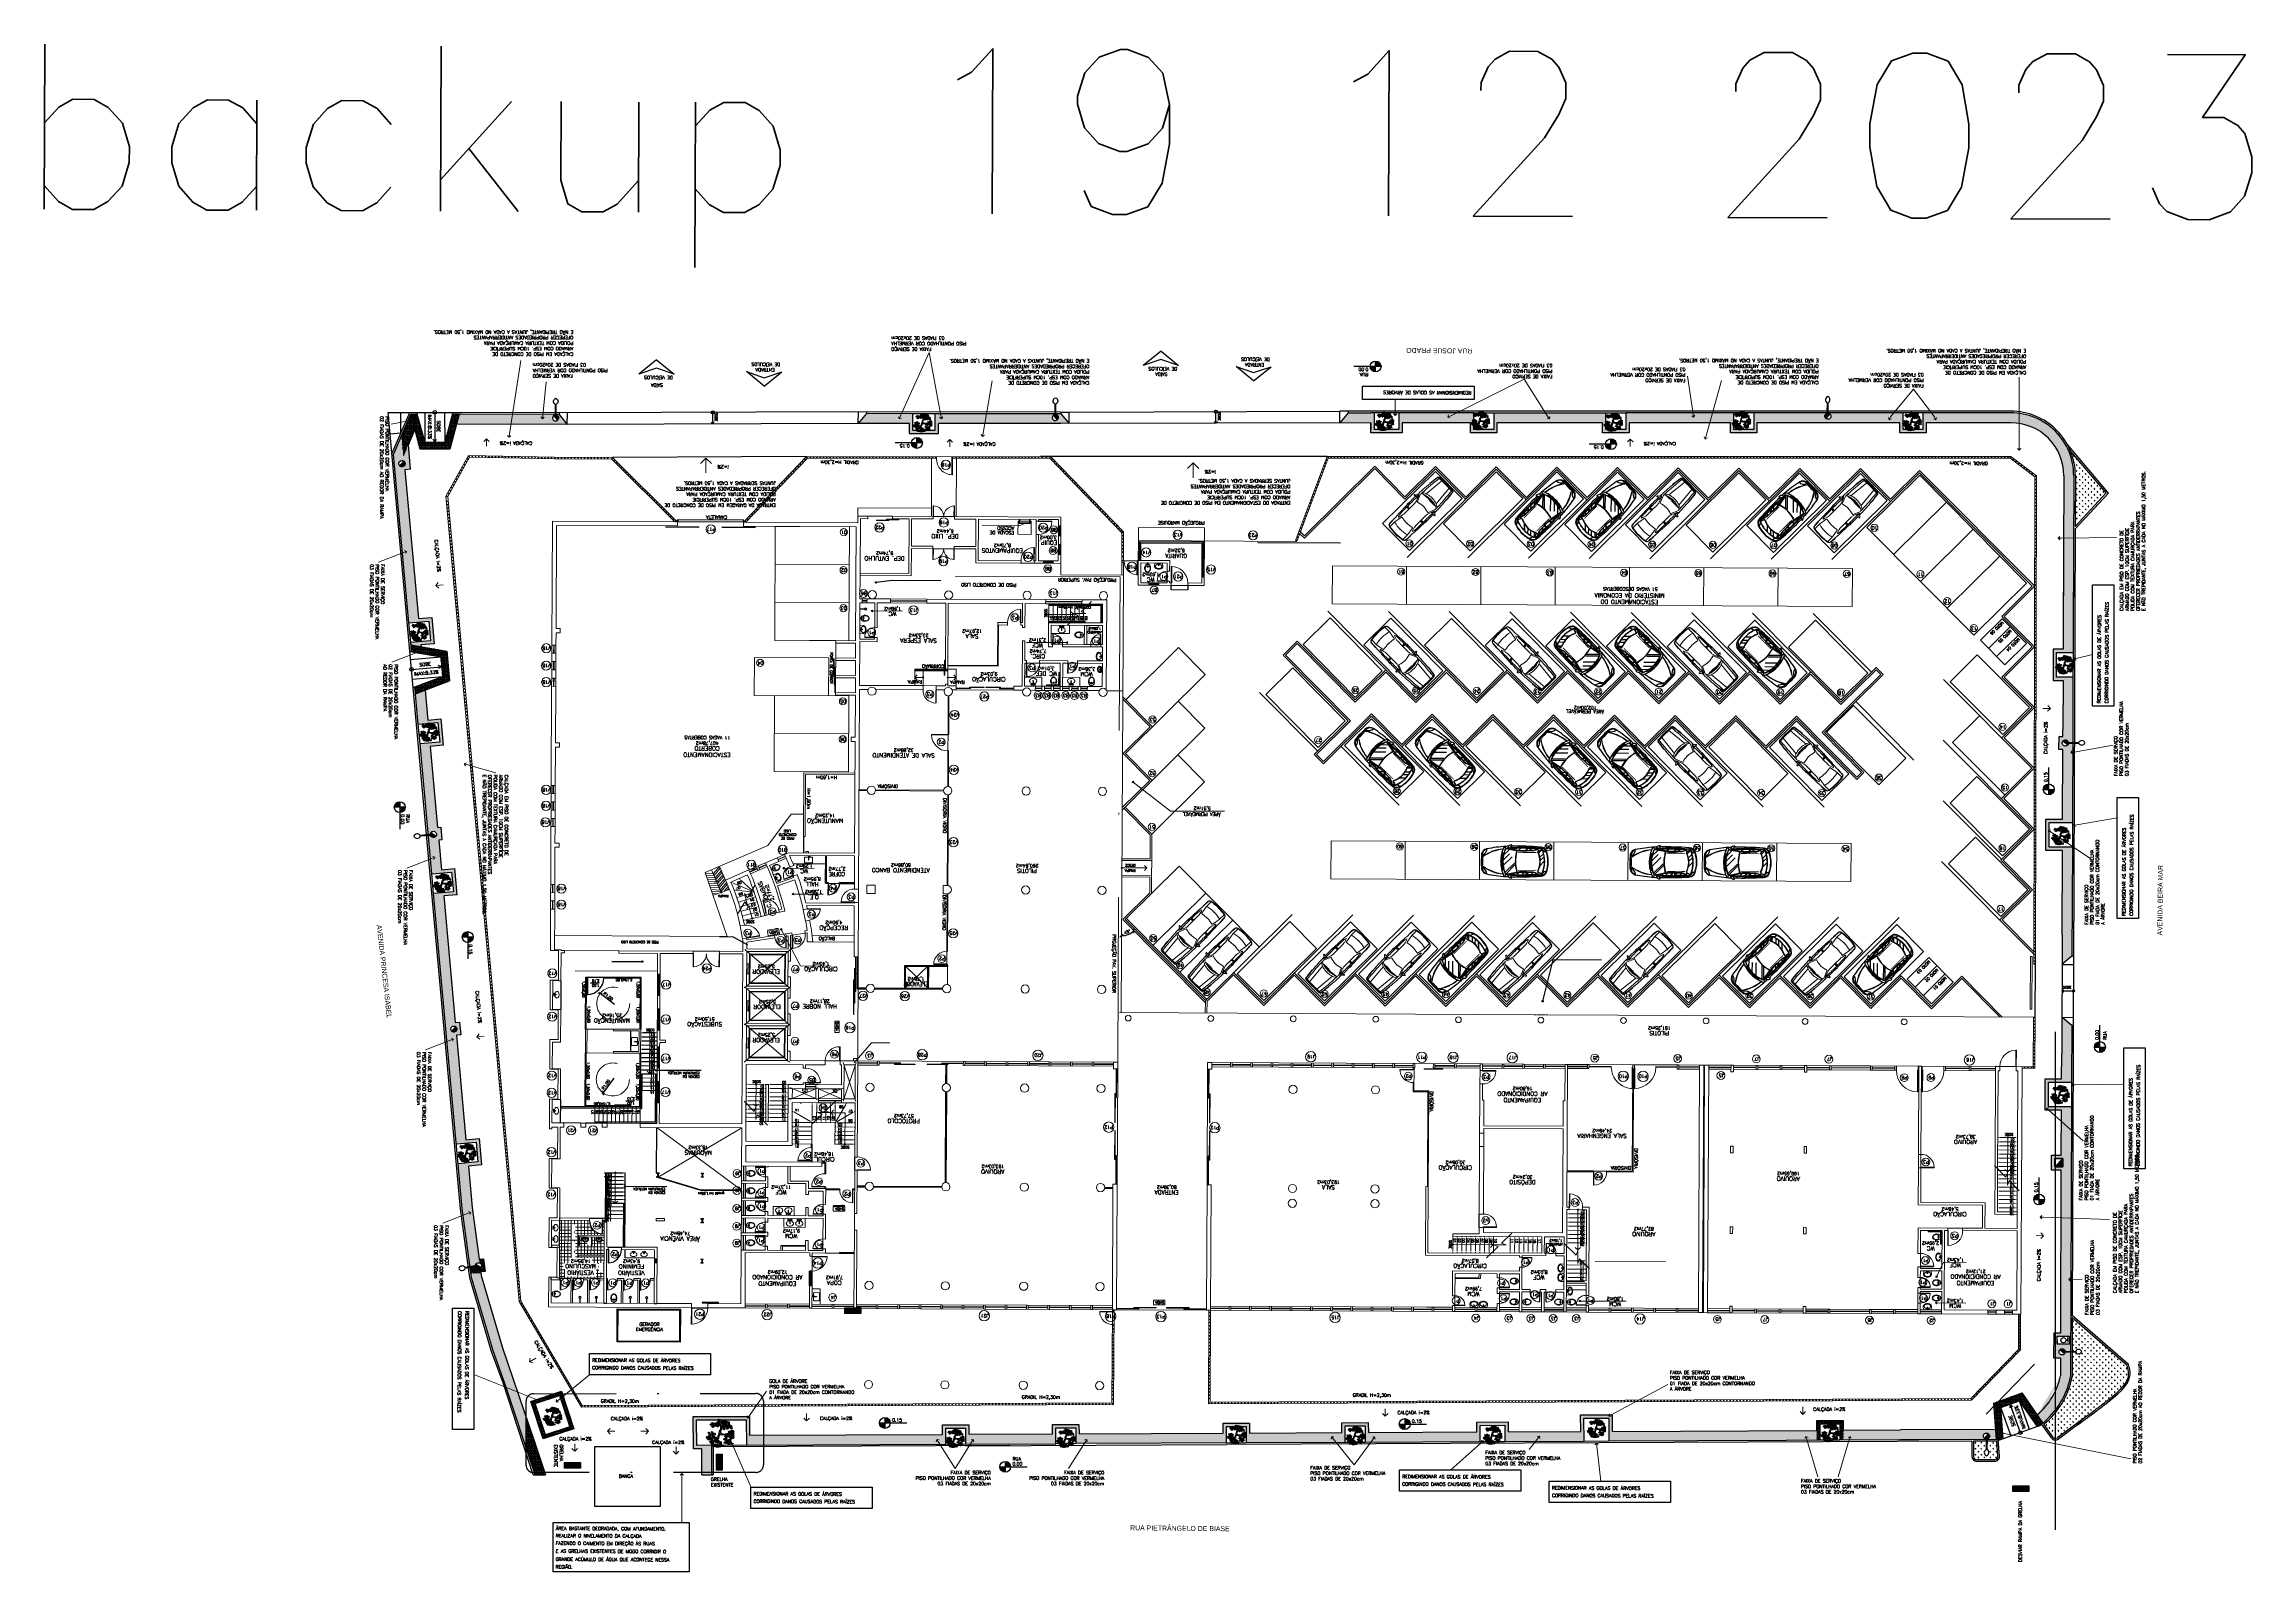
# Model space of a CAD drawing. Extents: x -1057 to 3416, y -340 to 4111.
# Drawn here: x 309.3 to 443.1, y -324.7 to -232.1 of the extents above; entities that cross this region are included whole.
import ezdxf
from ezdxf.enums import TextEntityAlignment as Align

# ---------------------------------------------------------------- set-up
doc = ezdxf.new("R2010")
doc.units = 0
doc.header["$LTSCALE"] = 50
for name, pattern in [('CONTINU', [0]), ('DASHDOT', [1, 0.5, -0.25, 0, -0.25]), ('DGN Style 1', [0.003115, 5.18318e-06, -0.00311]), ('HIDDEN', [9.525, 6.35, -3.175])]:
    doc.linetypes.add(name, pattern=pattern)
doc.layers.add('0.1', color=8, linetype='Continuous', lineweight=13)
doc.layers.add('Margem A3', color=8, linetype='DGN Style 1', lineweight=0)
for name, color, linetype in [('GRAMA', 90, 'Continuous'), ('HAC', 1, 'Continuous'), ('layout', 1, 'Continuous'), ('luminaria', 10, 'Continuous'), ('medir projeto', 6, 'Continuous'), ('OK', 96, 'Continuous'), ('Poste de cimento', 7, 'Continuous')]:
    doc.layers.add(name, color=color, linetype=linetype)
doc.styles.add('60x100', font='romans.shx', dxfattribs={"height": 0.2})
doc.styles.add('80X50', font='romans.shx')
doc.styles.add('ROBERTO', font='swissek.ttf')
doc.styles.add('ROMANS', font='romans')
doc.styles.get("Standard").update_dxf_attribs({"font": 'romans.shx'})
doc.dimstyles.new('Fares Eng - 50', dxfattribs={"dimscale": 2, "dimtxt": 0.085, "dimasz": 0.1, "dimexe": 0.05, "dimexo": 0.05, "dimgap": 0.04, "dimtad": 1, "dimzin": 4, "dimdsep": 46, "dimtxsty": 'ROMANS', "dimblk1": 'OBLIQUE', "dimblk2": 'OBLIQUE', "dimsah": 1, "dimcen": 0.05, "dimdle": 0.05, "dimclrd": 7, "dimclre": 7, "dimclrt": 7, "dimaunit": 1, "dimadec": 0, "dimazin": 0, "dimtfac": 1, "dimtix": 1, "dimtmove": 2, "dimatfit": 0, "dimldrblk": 'OPEN90', "dimfxl": 1, "dimtolj": 1, "dimtzin": 0, "dimarcsym": 0})
pattern_1 = [(90.064457, (-47.94884, -453.22149), (-0.0549925784, -6.1866e-05), [0.03175, -0.0635]), (210.064457, (-47.94884, -453.22149), (0.027549867, -0.047594037), [0.03175, -0.0635]), (150.064457, (-47.948873, -453.18974), (-0.0274427115, -0.047655903), [0.03175, -0.0635])]
pattern_2 = [(0, (-47.949, -453.2215), (0, 6.985), [5.08, -1.905]), (90, (-47.949, -453.2215), (-6.985, 4e-16), [5.08, -1.905])]
pattern_3 = [(180.064457, (602.28619, -746.4708), (-0.179402955, -0.17980706), [0.047625, -0.31158524]), (135.06446, (602.28619, -746.4708), (-0.17940295, -0.17980706), [0.047625, -0.206375]), (225.06446, (602.28619, -746.4708), (0.17980706, -0.17940295), [0.047625, -0.206375])]

# ---------------------------------------------------------------- blocks, each defined once
blk = doc.blocks.new('P80')
blk.add_lwpolyline([(-0.8, 0.06), (0, 0.06), (0, 0.03), (-0.8, 0.03)], close=True)
for points in [[(0, 0.86), (0, 0.83), (0.15, 0.83), (0.15, 0.86)], [(0, 0), (0, 0.03), (0.15, 0.03), (0.15, 0)]]:
    blk.add_lwpolyline(points)
at = {"color": 8}
blk.add_arc((-0.03, 0.06), 0.775, 88.1408, 179.6698, dxfattribs=at)
blk = doc.blocks.new('P60 - parede 25cm')
blk.add_lwpolyline([(-0.73, 0.57), (-0.12, 0.57), (-0.12, 0.6), (-0.73, 0.6)], close=True)
for points in [[(-0.12, 0.63), (-0.12, 0.6), (0.12, 0.6), (0.12, 0.63)], [(-0.12, -0.03), (-0.12, 0), (0.12, 0), (0.12, -0.03)]]:
    blk.add_lwpolyline(points)
at = {"color": 8}
blk.add_arc((-0.15, 0.57), 0.571, 180, 272.8975, dxfattribs=at)
blk = doc.blocks.new('P80 - parede 25cm')
for points in [[(-0.03, -0.12), (0, -0.12), (0, 0.12), (-0.03, 0.12)], [(0.83, -0.12), (0.8, -0.12), (0.8, 0.12), (0.83, 0.12)]]:
    blk.add_lwpolyline(points)
blk.add_lwpolyline([(0.77, -0.92), (0.77, -0.12), (0.8, -0.12), (0.8, -0.92)], close=True)
at = {"color": 8}
blk.add_arc((0.77, -0.15), 0.775, 178.1408, 269.6698, dxfattribs=at)
blk = doc.blocks.new('P90 - parede 25cm')
blk.add_lwpolyline([(-0.98, 0.03), (-0.12, 0.03), (-0.12, 0), (-0.98, 0)], close=True)
for points in [[(-0.12, 0.93), (-0.12, 0.9), (0.12, 0.9), (0.12, 0.93)], [(-0.12, -0.03), (-0.12, 0), (0.12, 0), (0.12, -0.03)]]:
    blk.add_lwpolyline(points)
at = {"color": 8}
blk.add_arc((-0.12, 0.04), 0.859, 90.5007, 182.7724, dxfattribs=at)
blk = doc.blocks.new('P60')
at = {"color": 252}
blk.add_lwpolyline([(-0.6, 0.06), (0, 0.06), (0, 0.03), (-0.6, 0.03)], close=True, dxfattribs=at)
at = {"color": 8}
blk.add_arc((-0.03, 0.06), 0.571, 87.1025, 180, dxfattribs=at)
blk = doc.blocks.new('Chuveiro')
at = {"lineweight": -2}
for p, q in [((-0.28, 0), (-0.3, 0)), ((0, 0), (-0.28, 0)), ((-0.28, -0.02), (-0.3, -0.02)), ((0, -0.02), (-0.28, -0.02))]:
    blk.add_line(p, q, dxfattribs=at)
at = {"color": 8, "lineweight": -2}
blk.add_circle((-0.35, -0.01), 0.05, dxfattribs=at)
at = {"lineweight": -2}
blk.add_arc((-0.35, -0.01), 0.07, 8.2132, 351.7868, dxfattribs=at)
blk = doc.blocks.new('Vaso')
for points in [[(0.03, -0.05), (0.03, 0), (-0.03, 0), (-0.03, -0.05)], [(0.05, -0.09), (0.05, -0.05), (-0.05, -0.05), (-0.05, -0.09)]]:
    blk.add_lwpolyline(points)
for points in [[(0.18, -0.31, -0.071776), (0.17, -0.41, -0.083144), (0.13, -0.49, -0.106699), (0.07, -0.55, -0.132564), (0, -0.57, -0.132564), (-0.07, -0.55, -0.106699), (-0.13, -0.49, -0.083144), (-0.17, -0.41, -0.071776), (-0.19, -0.31, -0.071776), (-0.17, -0.21, -0.083144), (-0.13, -0.13, -0.060171), (-0.1, -0.09), (0.1, -0.09, -0.060171), (0.13, -0.13, -0.083144), (0.17, -0.21, -0.071776)], [(-0.09, -0.5, 0.2474), (0, -0.54, 0.2474), (0.09, -0.5, 0.197858), (0.15, -0.32, 0.418329), (0, -0.17, 0.418329), (-0.15, -0.32, 0.197858)]]:
    blk.add_lwpolyline(points, format="xyb", close=True)
blk.add_circle((0, -0.22), 0.0352)
blk = doc.blocks.new('Cuba-emp')
blk.add_lwpolyline([(0.21, 0.25), (0, 0.23), (0, -0.23), (0.21, -0.25, 0.137816), (0.27, -0.23, 0.107041), (0.33, -0.18, 0.080751), (0.36, -0.1, 0.068643), (0.38, 0, 0.068643), (0.36, 0.1, 0.080751), (0.33, 0.17, 0.107041), (0.27, 0.23, 0.115752), (0.21, 0.25)], format="xyb")
blk.add_lwpolyline([(0.21, 0.2, -0.131827), (0.25, 0.19, -0.106633), (0.3, 0.15, -0.083482), (0.33, 0.09, -0.072232), (0.34, 0, -0.072232), (0.33, -0.09, -0.083482), (0.3, -0.15, -0.106633), (0.25, -0.19, -0.131827), (0.21, -0.2, -0.131827), (0.17, -0.19, -0.106633), (0.12, -0.15, -0.083482), (0.09, -0.09, -0.072232), (0.08, 0, -0.072232), (0.09, 0.09, -0.083482), (0.12, 0.15, -0.106633), (0.17, 0.19, -0.131827)], format="xyb", close=True)
for centre, radius in [((0.04, 0.07), 0.0155), ((0.04, 0), 0.0193), ((0.04, 0), 0.0193), ((0.14, 0), 0.0198), ((0.04, -0.08), 0.0155)]:
    blk.add_circle(centre, radius)
blk = doc.blocks.new('Cuba')
blk.add_lwpolyline([(-0.02, 0.16, 0.059592), (-0.09, 0.15, 0.084248), (-0.16, 0.11, 0.106469), (-0.2, 0.06, 0.130159), (-0.22, 0, 0.130159), (-0.2, -0.06, 0.106469), (-0.16, -0.11, 0.084248), (-0.09, -0.15, 0.073281), (0, -0.16, 0.073281), (0.09, -0.15, 0.084248), (0.16, -0.11, 0.106469), (0.2, -0.06, 0.130159), (0.22, 0, 0.130159), (0.2, 0.06, 0.106469), (0.16, 0.11, 0.084248), (0.09, 0.15, 0.058268), (0.02, 0.16, 0.073281)], format="xyb")
blk.add_lwpolyline([(0, 0.05), (-0.01, 0.05, -0.389688), (-0.01, 0.05, -0.017234), (-0.02, 0.25, -0.418769), (-0.02, 0.25), (0, 0.25), (0.02, 0.25, -0.418769), (0.02, 0.25, -0.017234), (0.01, 0.05, -0.389688), (0.01, 0.05)], format="xyb", close=True)
for centre, radius in [((-0.1, 0.22), 0.035), ((0, 0), 0.0175), ((0.1, 0.22), 0.035)]:
    blk.add_circle(centre, radius)
at = {"color": 8}
for centre, radius in [((-0.1, 0.22), 0.024), ((-0.1, 0.22), 0.025), ((0.1, 0.22), 0.024), ((0.1, 0.22), 0.025)]:
    blk.add_circle(centre, radius, dxfattribs=at)
blk = doc.blocks.new('MIC')
for p, q in [((0, 0), (0, 0.11)), ((0.29, 0), (0.29, 0)), ((0, -0.11), (0, 0)), ((0.29, 0), (0.29, 0))]:
    blk.add_line(p, q)
for points in [[(0, 0.08), (0.03, 0.06, -0.1805), (0.04, 0.05), (0.04, 0.03, 0.35029), (0.05, 0.03, -0.252034), (0.06, 0.02)], [(0, 0.05, -0.473116), (0.01, 0.06), (0.03, 0.05, -0.362542), (0.03, 0.04), (0.03, 0.03, 0.564769), (0.04, 0.02)], [(0.06, 0.02, -0.100603), (0.08, 0.1, -0.114611), (0.12, 0.16, -0.309836), (0.21, 0.18, -0.309836)], [(0.16, -0.15), (0.16, -0.15, 0.189039), (0.2, -0.15, 0.189014), (0.26, -0.08, 0.116802), (0.27, 0, 0.116802), (0.26, 0.08, 0.189014), (0.2, 0.15, 0.189039), (0.16, 0.15), (0.16, 0.15)], [(0, -0.05, 0.473116), (0.01, -0.06), (0.03, -0.05, 0.362542), (0.03, -0.04), (0.03, -0.03, -0.564769), (0.04, -0.02)], [(0, -0.08), (0.03, -0.06, 0.1805), (0.04, -0.05), (0.04, -0.03, -0.35029), (0.05, -0.03, 0.252034), (0.06, -0.02)], [(0.06, -0.02, 0.100603), (0.08, -0.1, 0.114611), (0.12, -0.16, 0.309836), (0.21, -0.18, 0.309836)]]:
    blk.add_lwpolyline(points, format="xyb")
blk.add_lwpolyline([(0.25, 0), (0.25, -0.01, -0.102017), (0.23, -0.09, -0.100634), (0.2, -0.14, -0.31043), (0.16, -0.14, -0.029837), (0.15, -0.14, -0.193887), (0.1, -0.08, -0.096635), (0.09, 0, -0.096635), (0.1, 0.08, -0.193887), (0.15, 0.14, -0.029837), (0.16, 0.14, -0.31043), (0.2, 0.14, -0.100634), (0.23, 0.09, -0.102017), (0.25, 0.01)], format="xyb", close=True)
blk.add_circle((0.05, 0), 0.0075)
at = {"linetype": 'DASHDOT'}
blk.add_circle((0.15, 0), 0.024, dxfattribs=at)
for centre, radius, start, end in [((0.14, 0.03), 0.161, 69.9635, 146.7254), ((0.01, 0.11), 0.0142, 142.0649, 179.055), ((0.05, 0), 0.024, 251.9674, 108.0326), ((0.14, 0.05), 0.146, 35.2589, 68.1534), ((0.04, -0.01), 0.264, 26.2626, 32.6613), ((-0.03, -0.04), 0.336, 21.0674, 26.2626), ((0.16, 0.03), 0.134, 1.8451, 21.0674), ((-0.72, 0), 1.02, 360, 1.8451), ((0.01, -0.11), 0.0142, 180.945, 217.9351), ((0.14, -0.03), 0.161, 213.2746, 290.0365), ((0.14, -0.05), 0.146, 291.8466, 324.7411), ((0.04, 0.01), 0.264, 327.3387, 333.7374), ((-0.03, 0.04), 0.336, 333.7374, 338.9326), ((0.16, -0.03), 0.134, 338.9326, 358.1549), ((-0.72, 0), 1.02, 358.1549, 360)]:
    blk.add_arc(centre, radius, start, end)
blk = doc.blocks.new('P90')
for points in [[(0.075, 0.93), (0.075, 0.9), (-0.075, 0.9), (-0.075, 0.93)], [(0.075, -0.03), (0.075, 0), (-0.075, 0), (-0.075, -0.03)]]:
    blk.add_lwpolyline(points)
blk.add_lwpolyline([(0.975, 0.87), (0.075, 0.87), (0.075, 0.9), (0.975, 0.9)], close=True)
at = {"color": 8}
blk.add_arc((0.075, 0.9), 0.9, 270, 0, dxfattribs=at)
blk = doc.blocks.new('PIA')
for p, q in [((0, 0.24), (0.04, 0.24)), ((0.01, 0.23), (0.01, 0.06)), ((0.01, 0.22), (0.03, 0.22)), ((0.03, 0.18), (0.01, 0.18))]:
    blk.add_line(p, q)
for points in [[(-0.01, 0.18), (-0.2, 0.18, 0.414214), (-0.25, 0.14), (-0.25, -0.13, 0.414214), (-0.2, -0.17), (0.2, -0.17, 0.414214), (0.24, -0.13), (0.24, 0.14, 0.414214), (0.2, 0.18), (0.08, 0.18)], [(0.08, 0.17), (0.08, 0.21, 0.133256), (0.08, 0.22, 0.106756), (0.07, 0.22, 0.082828), (0.06, 0.23, 0.071352), (0.06, 0.23, 0.071352), (0.05, 0.23, 0.082828), (0.04, 0.22, 0.106756), (0.03, 0.22, 0.133256), (0.03, 0.21), (0.03, 0.17)]]:
    blk.add_lwpolyline(points, format="xyb")
blk.add_lwpolyline([(-0.01, 0.23), (-0.01, 0.06)])
blk.add_lwpolyline([(0.03, 0.17, 0.133256), (0.03, 0.17, 0.106756), (0.04, 0.16, 0.082828), (0.05, 0.16, 0.071352), (0.06, 0.16, 0.071352), (0.06, 0.16, 0.082828), (0.07, 0.16, 0.106756), (0.08, 0.17, 0.133256), (0.08, 0.17, 0.133256), (0.08, 0.18, 0.106756), (0.07, 0.19, 0.082828), (0.06, 0.19, 0.071352), (0.06, 0.19, 0.071352), (0.05, 0.19, 0.082828), (0.04, 0.19, 0.106756), (0.03, 0.18, 0.133256)], format="xyb", close=True)
at = {"color": 8}
for points in [[(0.05, 0.24, 0.263265), (0.04, 0.23), (0.04, 0.22)], [(0.07, 0.22), (0.07, 0.23, 0.546464), (0.05, 0.25, 0.546464)]]:
    blk.add_lwpolyline(points, format="xyb", dxfattribs=at)
blk.add_lwpolyline([(0.06, 0.17, 0.133256), (0.06, 0.17, 0.106756), (0.06, 0.17, 0.082828), (0.06, 0.17, 0.071352), (0.06, 0.17, 0.071352), (0.05, 0.17, 0.082828), (0.05, 0.17, 0.106756), (0.05, 0.17, 0.133256), (0.05, 0.17, 0.133256), (0.05, 0.16, 0.106756), (0.05, 0.16, 0.082828), (0.05, 0.16, 0.071352), (0.06, 0.16, 0.071352), (0.06, 0.16, 0.082828), (0.06, 0.16, 0.106756), (0.06, 0.16, 0.133256)], format="xyb", close=True, dxfattribs=at)
blk.add_circle((0, 0), 0.01)
for centre, radius, start, end in [((0, 0.23), 0.015, 311.8103, 228.1897), ((0, 0.23), 0.01, 0.0002, 180.0002), ((0, 0.06), 0.01, 180.0001, 0.0001), ((0.04, 0.25), 0.01, 270, 294.62)]:
    blk.add_arc(centre, radius, start, end)
for centre, radius, start, end in [((0, 0.06), 0.0125, 143.1301, 36.8699), ((0.06, 0.23), 0.035, 315.5847, 154.6231), ((0.06, 0.23), 0.035, 205.3769, 224.4153)]:
    blk.add_arc(centre, radius, start, end, dxfattribs=at)
blk = doc.blocks.new('ÁREA')
for p in [(0, 0), (0, 0.0038)]:
    blk.add_attdef('COMPARTIMENTO', text='', height=0.0025).set_placement(p, align=Align.CENTER)
at = {"color": 1}
for p in [(-0.0001, -0.0075), (0, -0.0038)]:
    blk.add_attdef('ÁREA', text='', height=0.002, dxfattribs=at).set_placement(p, align=Align.CENTER)
blk = doc.blocks.new('Car')
at = {"layer": 'layout', "color": 8}
for p, q in [((-44, -117), (-46, -111)), ((-42, -116), (-44, -110)), ((-41, -116), (-42, -110)), ((-39, -116), (-40, -109)), ((-37, -115), (-38, -109)), ((-36, -115), (-37, -109)), ((-34, -114), (-35, -108)), ((-32, -114), (-33, -108)), ((-30, -114), (-31, -108)), ((-28, -114), (-29, -107)), ((-26, -113), (-27, -107)), ((-25, -113), (-25, -107)), ((-23, -113), (-23, -106)), ((25, -163), (-22, -116)), ((-21, -113), (-21, -106)), ((-19, -112), (-19, -106)), ((-17, -112), (-17, -106)), ((-16, -112), (-16, -106)), ((-14, -112), (-14, -105)), ((-12, -112), (-12, -105)), ((-10, -112), (-10, -105)), ((-8, -111), (-8, -105)), ((-6, -111), (-6, -105)), ((-4, -111), (-4, -105)), ((4, -111), (4, -105)), ((40, -149), (5, -114)), ((6, -111), (6, -105)), ((8, -111), (8, -105)), ((10, -112), (10, -105)), ((12, -112), (12, -105)), ((14, -112), (14, -105)), ((16, -112), (16, -106)), ((17, -112), (17, -106)), ((19, -112), (19, -106)), ((21, -113), (21, -106)), ((23, -113), (23, -106)), ((25, -113), (25, -107)), ((26, -113), (27, -107)), ((28, -114), (29, -107)), ((30, -114), (31, -108)), ((32, -114), (33, -108)), ((34, -114), (35, -108)), ((36, -115), (37, -109)), ((37, -115), (38, -109)), ((39, -116), (40, -109)), ((41, -116), (42, -110)), ((42, -116), (44, -110)), ((44, -117), (46, -111)), ((-86, -161), (-73, -155)), ((-72, -154), (-71, -150)), ((-70, -149), (-71, -140)), ((-71, -150), (-71, -143)), ((-54, -203), (-70, -129)), ((-69, -149), (-70, -140)), ((-68, -149), (-69, -140)), ((-57, -200), (-69, -188)), ((-57, -228), (-69, -215)), ((-67, -132), (-57, -184)), ((-57, -199), (-67, -156)), ((-16, -179), (-66, -129)), ((-66, -132), (-56, -184)), ((-56, -198), (-66, -156)), ((-8, -175), (-58, -125)), ((-57, -237), (-57, -199)), ((-56, -237), (-56, -199)), ((-54, -239), (-54, -203)), ((63, -148), (33, -117)), ((45, -183), (43, -181)), ((54, -203), (70, -129)), ((54, -239), (54, -203)), ((56, -184), (66, -132)), ((56, -198), (66, -156)), ((56, -237), (56, -199)), ((57, -184), (67, -132)), ((57, -199), (67, -156)), ((57, -237), (57, -199)), ((69, -207), (58, -195)), ((68, -149), (69, -140)), ((69, -149), (70, -140)), ((70, -149), (71, -140)), ((71, -150), (71, -143)), ((72, -154), (71, -150)), ((86, -161), (73, -155)), ((-81, -240), (-55, -240)), ((-68, -237), (-69, -236)), ((-69, -237), (-57, -237)), ((-69, -238), (-57, -238)), ((-57, -241), (-69, -241)), ((-57, -242), (-69, -242)), ((-57, -274), (-68, -263)), ((-65, -298), (-57, -274)), ((-64, -299), (-56, -274)), ((-57, -249), (-63, -243)), ((-57, -301), (-63, -316)), ((-56, -301), (-62, -317)), ((-57, -272), (-57, -242)), ((-56, -272), (-56, -242)), ((2, -332), (-22, -309)), ((25, -331), (6, -311)), ((42, -327), (25, -310)), ((62, -319), (45, -302)), ((81, -240), (55, -240)), ((56, -272), (56, -242)), ((64, -299), (56, -274)), ((62, -317), (56, -301)), ((69, -237), (57, -237)), ((69, -238), (57, -238)), ((57, -241), (69, -241)), ((57, -242), (69, -242)), ((57, -272), (57, -242)), ((68, -264), (57, -252)), ((65, -298), (57, -274)), ((63, -316), (57, -301))]:
    blk.add_line(p, q, dxfattribs=at)
for centre, radius, start, end in [((-8, -327), 327, 88.6351, 95.7726), ((8, -327), 327, 84.2274, 91.3649), ((867, -206), 950, 169.2081, 175.3433), ((1, -286), 184, 90, 115.0781), ((-26, -41), 42.5, 111.779, 161.6544), ((-34, -38), 32.9, 86.5625, 164.4958), ((-69, 10), 40, 274.3393, 336.719), ((123, -125), 188, 142.4297, 176.6237), ((156, -137), 222, 145.0929, 173.9605), ((-64, -114), 1, 172.7258, 290.5969), ((0, -280), 167, 90.0065, 112.6232), ((0, -280), 166, 90.0085, 112.6252), ((-40, -5), 3, 97.674, 111.779), ((-10, -339), 335, 88.282, 93.8135), ((10, 328), 337, 262.7695, 268.2851), ((-1, -286), 184, 64.9219, 90), ((-10, 328), 337, 271.7149, 277.2305), ((10, -339), 335, 86.1865, 91.718), ((0, -280), 167, 67.3768, 89.9935), ((0, -280), 166, 67.3768, 89.9935), ((-156, -137), 222, 6.0395, 34.9071), ((-123, -125), 188, 3.3763, 37.5703), ((69, 10), 40, 203.281, 265.6607), ((34, -38), 32.9, 15.5042, 93.4375), ((26, -41), 42.5, 18.3456, 68.221), ((40, -5), 3, 68.221, 82.326), ((64, -114), 1, 249.4031, 7.2742), ((-867, -206), 950, 4.6567, 10.7919), ((-67, -159), 20.4, 115.2032, 181.9349), ((-95, -129), 32, 283.4706, 317.3927), ((-86, -160), 1, 193.8166, 282.2331), ((1566, -198), 1647, 178.6017, 183.9759), ((-75, -130), 4.65, 8.7491, 183.5185), ((1566, -198), 1647, 177.6205, 178.0972), ((-78, -119), 1, 174.7727, 295.0781), ((-74, -143), 3, 0.889, 115.2032), ((941, -224), 1015, 175.8385, 184.8151), ((-73, -140), 1, 0.889, 98.0676), ((-72, -140), 1, 0.889, 95.2234), ((936, -221), 1008, 175.9397, 185.4333), ((-72, -150), 1, 287.9404, 0.889), ((-71, -140), 1, 0.889, 92.3899), ((-71, -149), 1, 285.265, 0.889), ((-70, -140), 1, 2.0031, 90.1843), ((-70, -149), 1, 282.6212, 0.889), ((770, -219), 841, 175.6929, 181.2505), ((-69, -149), 1, 280.1196, 2.0031), ((770, -219), 840, 175.6943, 181.2501), ((-67, -156), 1, 13.3017, 174.5453), ((-62, -131), 5, 111.9536, 193.3017), ((-62, -131), 4, 111.9536, 193.5543), ((-52, -183), 5, 193.3017, 287.8184), ((-61, -199), 4, 360, 13.3017), ((-52, -183), 4, 193.5543, 287.8184), ((-61, -199), 5, 0, 13.3017), ((-55, -203), 1, 0, 13.3017), ((0, -345), 166, 90, 107.8184), ((0, -345), 165, 90, 107.8184), ((0, -345), 166, 72.1816, 90), ((0, -345), 165, 72.1816, 90), ((52, -183), 4, 252.1816, 346.4457), ((52, -183), 5, 252.1816, 346.6983), ((55, -203), 1, 166.6983, 180), ((61, -199), 5, 166.6983, 180), ((61, -199), 4, 166.6983, 180), ((62, -131), 5, 346.6983, 68.0464), ((62, -131), 4.01, 346.5287, 68.1294), ((67, -156), 1, 5.4547, 166.6983), ((-770, -219), 840, 358.7499, 4.3057), ((69, -149), 1, 177.9969, 259.8804), ((-936, -221), 1008, 354.5667, 4.0603), ((-770, -219), 841, 358.7495, 4.3071), ((70, -140), 1, 89.8157, 177.9969), ((70, -149), 1, 179.111, 257.3788), ((75, -130), 4.65, 356.4815, 171.2509), ((71, -140), 1, 87.6101, 179.111), ((71, -149), 1, 179.111, 254.735), ((-941, -224), 1015, 355.1849, 4.1615), ((72, -140), 1, 84.7766, 179.111), ((74, -143), 3, 64.7968, 179.111), ((95, -129), 32, 222.6073, 256.5294), ((72, -150), 1, 179.111, 252.0596), ((73, -140), 1, 81.9324, 179.111), ((73, -154), 1, 196.4299, 257.7669), ((67, -159), 20.4, 358.0651, 64.7968), ((78, -119), 1, 244.9219, 5.2273), ((-1566, -198), 1647, 356.0241, 1.3983), ((-1566, -198), 1647, 1.9028, 2.3795), ((86, -160), 1, 257.7669, 346.1834), ((-39, -306), 38.6, 190.1502, 253.6248), ((-80, -346), 30, 5.2584, 84.7128), ((-47, -314), 30, 185.5819, 244.441), ((-73, -309), 3, 270, 5.5819), ((-69, -237), 1, 181.5835, 270), ((-69, -242), 1, 90, 181.1066), ((9005, 49), 9079, 181.837, 182.1886), ((9005, 49), 9078, 181.8371, 182.1886), ((-66, -298), 2, 183.0738, 341.6525), ((-63, -316), 5, 185.4333, 247.7979), ((-66, -298), 1, 183.4405, 341.6525), ((-58, -318), 5, 160.3462, 249.5059), ((-58, -318), 4, 160.3462, 249.5059), ((0, -163), 171, 249.5059, 270), ((0, -182), 171, 249.5059, 270), ((0, -163), 170, 249.5059, 270), ((-57, -237), 1, 270, 0), ((-57, -242), 1, 0, 90), ((-61, -272), 4, 341.6525, 360), ((-53, -303), 5, 63.1357, 160.3462), ((-61, -272), 5, 341.6525, 360), ((-53, -303), 4, 63.1357, 160.3462), ((-55, -239), 1, 270, 0), ((0, -199), 112, 243.1357, 270), ((0, -182), 169, 252.2391, 270), ((0, -199), 111, 243.1357, 270), ((0, -199), 111, 270, 296.8643), ((0, -199), 112, 270, 296.8643), ((0, -163), 170, 270, 290.4941), ((0, -163), 171, 270, 290.4941), ((0, -182), 171, 270, 290.4941), ((0, -182), 169, 270, 287.7609), ((53, -303), 5, 19.6538, 116.8643), ((39, -306), 38.6, 286.3752, 349.8498), ((80, -346), 30, 95.2872, 174.7416), ((53, -303), 4, 19.6538, 116.8643), ((55, -239), 1, 180, 270), ((57, -237), 1, 180, 270), ((57, -242), 1, 90, 180), ((61, -272), 5, 180, 198.3475), ((61, -272), 4, 180, 198.3475), ((58, -318), 4, 290.4941, 19.6538), ((58, -318), 5, 290.4941, 19.6538), ((47, -314), 30, 295.559, 354.4181), ((66, -298), 2, 198.3475, 356.9262), ((63, -316), 5, 292.2021, 354.5667), ((66, -298), 1, 198.3475, 356.5595), ((-9005, 49), 9078, 357.8114, 358.1629), ((-9005, 49), 9079, 357.8114, 358.163), ((69, -237), 1, 270, 358.4165), ((69, -242), 1, 358.8934, 90), ((73, -309), 3, 174.4181, 270)]:
    blk.add_arc(centre, radius, start, end, dxfattribs=at)
for points in [[(-50, -290), (-46, -290), (-50, -194), (-46, -194)], [(50, -290), (46, -290), (50, -194), (46, -194)]]:
    blk.add_solid(points, dxfattribs=at)
blk = doc.blocks.new('TEMPRA3')
at = {"color": 9}
for p, q in [((-1.88, 0.31), (-1.92, 0.25)), ((-1.87, 0.53), (-1.91, 0.53)), ((-1.88, 0.31), (-0.65, 0.43)), ((-1.87, 0.63), (-1.65, 0.65)), ((-0.57, 0.02), (-0.58, 0.01)), ((-0.57, 0.02), (-0.58, 0.02)), ((-0.58, 0.01), (-0.51, -0.55)), ((-0.53, 0.51), (-0.54, 0.51)), ((-0.54, 0.51), (-0.53, -0.06)), ((0.49, 0.78), (0.61, 0.78)), ((0.49, 0.77), (0.57, 0.77)), ((0.58, 0.76), (0.58, 0.75)), ((0.63, 0.76), (0.63, 0.75)), ((0.69, 0.5), (0.76, 0.5)), ((1.89, 0.55), (2.3, 0.55)), ((-1.88, -0.31), (-1.92, -0.25)), ((-1.87, -0.53), (-1.91, -0.53)), ((-1.88, -0.31), (-0.65, -0.43)), ((-1.87, -0.63), (-1.65, -0.65)), ((-0.53, -0.06), (-0.52, -0.06)), ((-0.51, -0.55), (-0.5, -0.55)), ((0.49, -0.77), (0.57, -0.77)), ((0.49, -0.78), (0.61, -0.78)), ((0.58, -0.76), (0.58, -0.75)), ((0.63, -0.76), (0.63, -0.75)), ((0.69, -0.5), (0.76, -0.5)), ((1.89, -0.55), (2.3, -0.55))]:
    blk.add_line(p, q, dxfattribs=at)
for p, q in [((-1.26, 0.7), (-1.26, 0.72)), ((0.06, 0.46), (-0.36, 0.64)), ((0.07, 0.53), (-0.26, 0.67)), ((-0.16, 0.82), (-0.13, 0.86)), ((-0.1, 0.71), (-0.15, 0.69)), ((-0.15, 0.69), (-0.15, 0.66)), ((-0.07, 0.87), (-0.1, 0.71)), ((-0.1, 0.67), (-0.1, 0.6)), ((-0.09, 0.88), (-0.08, 0.88)), ((0.69, 0.5), (0.26, 0.5)), ((0.76, 0.5), (0.76, 0.68)), ((1.14, 0.5), (0.76, 0.5)), ((1.29, 0.52), (1.52, 0.59)), ((1.51, 0.63), (1.41, 0.66)), ((1.41, 0.47), (1.89, 0.55)), ((1.81, 0.71), (1.81, 0.73)), ((-1.26, -0.7), (-1.26, -0.72)), ((0.06, -0.46), (-0.36, -0.64)), ((0.07, -0.53), (-0.26, -0.67)), ((-0.16, -0.82), (-0.13, -0.86)), ((-0.15, -0.69), (-0.15, -0.66)), ((-0.1, -0.71), (-0.15, -0.69)), ((-0.1, -0.67), (-0.1, -0.6)), ((-0.07, -0.87), (-0.1, -0.71)), ((-0.09, -0.88), (-0.08, -0.88)), ((0.69, -0.5), (0.26, -0.5)), ((1.14, -0.5), (0.76, -0.5)), ((0.76, -0.5), (0.76, -0.68)), ((1.29, -0.52), (1.52, -0.59)), ((1.41, -0.47), (1.89, -0.55)), ((1.51, -0.63), (1.41, -0.66)), ((1.81, -0.71), (1.81, -0.73))]:
    blk.add_line(p, q)
for points in [[(0.49, 0.76), (0.49, 0.75, 0.414214), (0.5, 0.74), (0.56, 0.74, 0.414214), (0.57, 0.75), (0.57, 0.76)], [(0.49, -0.76), (0.49, -0.75, -0.414214), (0.5, -0.74), (0.56, -0.74, -0.414214), (0.57, -0.75), (0.57, -0.76)]]:
    blk.add_lwpolyline(points, format="xyb", dxfattribs=at)
for centre, radius, start, end in [((46.29, -1.06), 48.25, 178.0551, 178.7396), ((-1.86, 0.57), 0.07, 98.0767, 178.0551), ((0.03, -12.75), 13.53, 95.4579, 98.0767), ((-0.09, -10.41), 11.17, 90.4891, 96.0118), ((1.08, -0.03), 1.69, 163.0258, 178.8872), ((1.08, 0.03), 1.69, 181.1128, 199.382), ((1.08, -0.03), 1.69, 158.4883, 161.8833), ((-0.4, 0.55), 0.0959, 65.2249, 157.5632), ((0.36, -17.26), 17.94, 91.743, 91.9698), ((-0.14, 0.75), 0.0434, 160.4209, 180), ((0.07, 0.7), 0.267, 168.223, 189.9837), ((0.05, 0.69), 0.25, 146.5293, 160.4209), ((0.36, -17.26), 17.94, 88.9571, 91.6179), ((-0.08, 0.82), 0.0696, 117.5198, 138.9652), ((-0.09, 0.84), 0.0416, 80.8067, 117.5198), ((0.21, -22.3), 23.07, 89.3717, 90.7606), ((-0.08, 0.87), 0.00833, 350.8067, 80.8067), ((1.5, -0.04), 1.5, 161.9012, 178.6096), ((0.05, 0.44), 0.0288, 340.8387, 65.2249), ((0.26, 1), 0.5, 247.6625, 270), ((0.21, -22.3), 23.07, 89.0973, 89.3437), ((0.11, -25.84), 26.6, 86.3544, 88.8806), ((-0.3, 0.56), 0.987, 356.5337, 7.1274), ((0.64, -17.1), 17.78, 87.5716, 89.6146), ((1.14, 1), 0.5, 270, 287.5892), ((1.39, 0.56), 0.1, 73.296, 87.5716), ((1.42, 0.44), 0.03, 107.5892, 190.5643), ((-1.9, -0.18), 3.34, 3.0173, 10.5643), ((-1.9, 0.18), 3.34, 349.4357, 356.9827), ((1.51, 0.61), 0.02, 295.0881, 73.296), ((0.03, -29.34), 30.12, 85.8738, 86.6125), ((1.89, 0.52), 0.03, 17.6685, 101.6613), ((-0.3, 0), 2.28, 359.8835, 13.3775), ((-0.3, 0), 2.28, 346.6225, 0.1165), ((2.18, 0.56), 0.144, 10.2757, 85.2864), ((-1.24, -0.03), 3.62, 0.5277, 9.8398), ((-1.24, 0.03), 3.62, 350.1602, 359.4723), ((46.29, 1.06), 48.25, 181.2604, 181.9449), ((-1.86, -0.57), 0.07, 181.9449, 261.9233), ((0.03, 12.75), 13.53, 261.9735, 264.5421), ((-0.09, 10.41), 11.17, 263.9882, 269.5109), ((1.08, 0.03), 1.69, 200.3288, 201.5117), ((1.08, 0.03), 1.69, 200.3288, 201.5117), ((-0.4, -0.55), 0.0959, 202.4368, 294.7751), ((0.36, 17.26), 17.94, 268.0302, 268.257), ((0.07, -0.7), 0.267, 170.0163, 191.777), ((-0.14, -0.75), 0.0434, 180, 199.5791), ((0.05, -0.69), 0.25, 199.5791, 213.4707), ((0.36, 17.26), 17.94, 268.3821, 271.0429), ((-0.08, -0.82), 0.0696, 221.0348, 242.4802), ((-0.09, -0.84), 0.0416, 242.4802, 279.1933), ((0.21, 22.3), 23.07, 269.2394, 270.6283), ((-0.08, -0.87), 0.00833, 279.1933, 9.1933), ((1.5, 0.04), 1.5, 181.3904, 198.0988), ((0.05, -0.44), 0.0288, 294.7751, 19.1613), ((0.26, -1), 0.5, 90, 112.3375), ((0.21, 22.3), 23.07, 270.6563, 270.9027), ((0.11, 25.84), 26.6, 271.1194, 273.6456), ((-0.3, -0.56), 0.987, 352.8726, 3.4663), ((0.64, 17.1), 17.78, 270.3854, 272.4284), ((1.14, -1), 0.5, 72.4108, 90), ((1.42, -0.44), 0.03, 169.4357, 252.4108), ((1.39, -0.56), 0.1, 272.4284, 286.704), ((1.51, -0.61), 0.02, 286.704, 64.9119), ((0.03, 29.34), 30.12, 273.3875, 274.1262), ((1.89, -0.52), 0.03, 258.3387, 342.3315), ((2.18, -0.56), 0.144, 274.7136, 349.7243)]:
    blk.add_arc(centre, radius, start, end)
for centre, radius, start, end in [((19.56, -0.39), 21.49, 177.397, 178.9536), ((-1.86, 0.58), 0.05, 97.8958, 177.1673), ((43.91, -1), 45.81, 178.0177, 178.7486), ((43.91, 1), 45.81, 181.2514, 181.9823), ((0.14, -16.63), 17.28, 92.2713, 96.6835), ((-1.82, 0.58), 0.05, 97.8958, 177.1673), ((0.03, -12.75), 13.51, 95.4656, 97.8958), ((0.4, 0.03), 1.13, 147.4954, 181.5953), ((0.4, -0.03), 1.13, 178.4047, 212.5046), ((-4.06, -0.68), 3.56, 2.0761, 11.3064), ((0.19, -19.53), 20.18, 91.7794, 92.1012), ((-4.07, 0.2), 3.56, 355.8109, 5.0412), ((-0.14, 0.85), 0.212, 204.7842, 236.5367), ((-0.17, 0.66), 0.0195, 202.2729, 342.8001), ((0.49, 0.75), 0.0263, 91.9264, 184.8104), ((0.47, 0.75), 0.0061, 200.0424, 315.2534), ((0.49, 0.75), 0.0164, 92.1313, 187.2433), ((0.57, 0.76), 0.01, 0, 90), ((0.61, 0.82), 0.0733, 246.8341, 293.1659), ((0.61, 0.76), 0.02, 0, 90), ((-0.26, 0.56), 0.987, 356.5337, 11.7667), ((0.03, -29.37), 30.13, 85.8821, 86.6147), ((2.18, 0.57), 0.115, 10.4548, 85.2928), ((-1.24, -0.03), 3.59, 0.5327, 10.015), ((-1.24, 0.03), 3.59, 349.985, 359.4673), ((19.56, 0.39), 21.49, 181.0464, 182.603), ((-1.86, -0.58), 0.05, 182.8327, 262.1042), ((0.14, 16.63), 17.28, 263.3165, 267.7287), ((-1.82, -0.58), 0.05, 182.8327, 262.1042), ((0.03, 12.75), 13.51, 262.1042, 264.5344), ((0.19, 19.53), 20.18, 267.8988, 268.2206), ((-0.14, -0.85), 0.212, 123.4633, 155.2158), ((-0.17, -0.66), 0.0195, 17.1999, 157.7271), ((0.49, -0.75), 0.0263, 175.1896, 268.0736), ((0.47, -0.75), 0.0061, 44.7466, 159.9576), ((0.49, -0.75), 0.0164, 172.7567, 267.8687), ((0.57, -0.76), 0.01, 270, 0), ((0.61, -0.82), 0.0733, 66.8341, 113.1659), ((0.61, -0.76), 0.02, 270, 360), ((-0.26, -0.56), 0.987, 348.2333, 3.4663), ((0.03, 29.37), 30.13, 273.3853, 274.1179), ((2.18, -0.57), 0.115, 274.7072, 349.5452)]:
    blk.add_arc(centre, radius, start, end, dxfattribs=at)
blk = doc.blocks.new('_OBLIQUE')
at = {"color": 0, "linetype": 'ByBlock'}
blk.add_line((-0.5, -0.5), (0.5, 0.5), dxfattribs=at)
blk = doc.blocks.new('*D148')
at = {"layer": '0.1', "color": 7, "linetype": 'CONTINU', "lineweight": -2, "transparency": 16777216}
blk.add_arc((374.6, -285.1), 1.05, 269.7175, 314.7175, dxfattribs=at)
at = {"layer": 'DEFPOINTS', "color": 0, "linetype": 'CONTINU', "lineweight": -2, "transparency": 16777216}
for p in [(374.7, -264.31), (374.67, -285.17), (374.86, -286.12), (374.57, -290.81), (379.67, -290.22)]:
    blk.add_point(p, dxfattribs=at)
at = {"layer": '0.1', "color": 7, "linetype": 'CONTINU', "lineweight": -2, "transparency": 16777216, "xscale": 0.2, "yscale": 0.2, "zscale": 0.2}
for p, rotation in [((374.59, -286.15), 179.7174815060621), ((375.34, -285.85), 44.71748150605981)]:
    blk.add_blockref('_OBLIQUE', p, dxfattribs=dict(at, rotation=rotation))
at = {"layer": '0.1', "color": 7, "linetype": 'CONTINU', "transparency": 16777216, "insert": (374.93, -285.92), "char_height": 0.17, "attachment_point": 5, "rotation": 22.2175, "style": 'ROMANS'}
blk.add_mtext('\\A1;45°', dxfattribs=at)
blk = doc.blocks.new('_Open90')
at = {"color": 0, "linetype": 'ByBlock', "lineweight": -2}
for p, q in [((0, 0), (-1, 0)), ((-0.5, 0.5), (0, 0)), ((0, 0), (-0.5, -0.5))]:
    blk.add_line(p, q, dxfattribs=at)
blk = doc.blocks.new('*D149')
at = {"layer": '0.1', "color": 7, "linetype": 'CONTINU', "lineweight": -2, "transparency": 16777216}
blk.add_line((343.83, -294.78), (343.13, -295.75), dxfattribs=at)
at = {"layer": 'DEFPOINTS', "color": 0, "linetype": 'CONTINU', "lineweight": -2, "transparency": 16777216}
for p in [(343.77, -294.86), (343.19, -295.67)]:
    blk.add_point(p, dxfattribs=at)
at = {"layer": '0.1', "color": 7, "linetype": 'CONTINU', "lineweight": -2, "transparency": 16777216, "xscale": 0.2, "yscale": 0.2, "zscale": 0.2, "rotation": 234.2007262047514}
blk.add_blockref('_OBLIQUE', (343.19, -295.67), dxfattribs=at)
at = {"layer": '0.1', "color": 7, "linetype": 'CONTINU', "lineweight": -2, "transparency": 16777216, "insert": (343.35, -295.17), "char_height": 0.17, "attachment_point": 5, "rotation": 54.2007, "style": 'ROMANS'}
blk.add_mtext('\\A1;R1.00', dxfattribs=at)
blk = doc.blocks.new('*D150')
at = {"layer": '0.1', "color": 7, "linetype": 'CONTINU', "lineweight": -2, "transparency": 16777216}
blk.add_line((343.87, -290.32), (342.93, -289.59), dxfattribs=at)
at = {"layer": 'DEFPOINTS', "color": 0, "linetype": 'CONTINU', "lineweight": -2, "transparency": 16777216}
for p in [(343, -289.65), (343.79, -290.26)]:
    blk.add_point(p, dxfattribs=at)
at = {"layer": '0.1', "color": 7, "linetype": 'CONTINU', "lineweight": -2, "transparency": 16777216, "xscale": 0.2, "yscale": 0.2, "zscale": 0.2, "rotation": 142.1207779797789}
blk.add_blockref('_OBLIQUE', (343, -289.65), dxfattribs=at)
at = {"layer": '0.1', "color": 7, "linetype": 'CONTINU', "lineweight": -2, "transparency": 16777216, "insert": (343.5, -289.82), "char_height": 0.17, "attachment_point": 5, "rotation": 322.1208, "style": 'ROMANS'}
blk.add_mtext('\\A1;R1.00', dxfattribs=at)
blk = doc.blocks.new('L', base_point=(1.368, 0.591))
at = {"color": 3, "lineweight": -2}
for p, q in [((1.275, 0.567), (1.306, 0.592)), ((1.288, 0.517), (1.275, 0.567)), ((1.281, 0.65), (1.312, 0.675)), ((1.294, 0.6), (1.281, 0.65)), ((1.317, 0.508), (1.288, 0.517)), ((1.322, 0.591), (1.294, 0.6)), ((1.306, 0.592), (1.336, 0.538)), ((1.312, 0.675), (1.342, 0.621)), ((1.336, 0.538), (1.317, 0.508)), ((1.342, 0.621), (1.322, 0.591)), ((1.337, 0.489), (1.356, 0.548)), ((1.376, 0.484), (1.337, 0.489)), ((1.356, 0.548), (1.391, 0.554)), ((1.404, 0.527), (1.376, 0.484)), ((1.391, 0.554), (1.404, 0.527))]:
    blk.add_line(p, q, dxfattribs=at)
blk = doc.blocks.new('Árvore-13')
at = {"color": 3}
for p, q in [((-0.8, 0.3), (-0.96, 0.41)), ((-0.8, 0.41), (-0.95, 0.5)), ((-0.36, 0.35), (-0.8, 0.41)), ((-0.37, 0.23), (-0.8, 0.3)), ((-0.13, 0.11), (-0.37, 0.23)), ((-0.07, 0.19), (-0.36, 0.35)), ((-0.07, -0.04), (-0.13, 0.11)), ((0.03, 0.07), (-0.07, 0.19)), ((0.03, 0.07), (0.32, 0.33)), ((0.12, -0.05), (0.28, 0.13)), ((0.28, 0.13), (0.42, 0.28)), ((0.32, 0.33), (0.41, 0.54)), ((0.41, 0.54), (0.48, 0.66)), ((0.42, 0.28), (0.5, 0.51)), ((0.48, 0.66), (0.57, 0.72)), ((0.5, 0.51), (0.63, 0.67)), ((0.57, 0.72), (0.61, 0.82)), ((0.63, 0.67), (0.78, 0.72)), ((-0.3, -0.39), (-0.42, -0.69)), ((-0.2, -0.45), (-0.31, -0.74)), ((-0.31, -0.74), (-0.24, -0.89)), ((-0.15, -0.3), (-0.3, -0.39)), ((-0.05, -0.38), (-0.2, -0.45)), ((-0.07, -0.04), (-0.15, -0.3)), ((0.12, -0.05), (-0.05, -0.38))]:
    blk.add_line(p, q, dxfattribs=at)
at = {"color": 3, "xscale": 3.048, "yscale": 3.048, "zscale": 3.048}
for p, rotation in [((-1.44, 0.37), 347.8021081598379), ((-1.3, 0.88), 347.8021081598379), ((-1.13, 0.41), 347.8021081598379), ((-0.93, 0.96), 295.0165150851705), ((-0.85, 0.46), 295.0165150851705), ((-0.72, 1.45), 295.0165150851705), ((-0.49, 1.26), 295.0165150851705), ((-0.35, 0.69), 295.0165150851705), ((-0.25, 1.14), 295.0165150851705), ((0.17, 1.45), 190.1248425347958), ((0.35, 0.95), 190.1248425347958), ((0.58, 1.4), 190.1248425347958), ((0.68, 0.78), 190.1248425347958), ((0.76, 0.27), 190.1248425347958), ((0.8, -0.3), 190.1248425347958), ((0.85, 1.34), 190.1248425347958), ((1.12, 0.57), 190.1248425347958), ((1.2, -0.32), 190.1248425347958), ((1.21, 1.15), 190.1248425347958), ((1.25, 0.04), 190.1248425347958), ((1.32, 0.75), 190.1248425347958), ((1.58, 0.11), 190.1248425347958), ((-0.45, -1.4), 66.16076666471405), ((-0.1, -0.9), 66.16076666471405), ((-0.02, -1.19), 66.16076666471405), ((0.5, -1), 66.16076666471405), ((0.62, -1.32), 66.16076666471405)]:
    blk.add_blockref('L', p, dxfattribs=dict(at, rotation=rotation))
for p in [(-1.39, -0.31), (-1.23, -0.88), (-1.05, -0.53), (-0.87, -1.13), (-0.85, -0.45), (-0.67, -1.02), (-0.45, -1.04), (-0.44, -0.54)]:
    blk.add_blockref('L', p, dxfattribs=at)
blk = doc.blocks.new('poste concreto')
at = {"layer": 'Poste de cimento'}
h = blk.add_hatch(color=256, dxfattribs=at)
h.dxf.hatch_style = 1
h.paths.add_polyline_path([(364866.84, 7758015.36), (364866.77, 7758015.42), (364866.68, 7758015.46), (364866.58, 7758015.47), (364866.48, 7758015.46), (364866.39, 7758015.42), (364866.31, 7758015.36), (364866.25, 7758015.28), (364866.22, 7758015.19), (364866.2, 7758015.09), (364866.96, 7758015.09), (364866.94, 7758015.19), (364866.9, 7758015.28)])
for p, q in [((364866.31, 7758015.36), (364866.39, 7758015.42)), ((364866.39, 7758015.42), (364866.48, 7758015.46)), ((364866.48, 7758015.46), (364866.58, 7758015.47)), ((364866.58, 7758015.47), (364866.68, 7758015.46)), ((364866.68, 7758015.46), (364866.77, 7758015.42)), ((364866.77, 7758015.42), (364866.84, 7758015.36)), ((364866.82, 7758015.41), (364867.77, 7758016.19)), ((364866.89, 7758015.32), (364867.82, 7758016.14)), ((364866.2, 7758015.09), (364866.22, 7758015.19)), ((364866.22, 7758014.99), (364866.2, 7758015.09)), ((364866.96, 7758015.09), (364866.2, 7758015.09)), ((364866.22, 7758015.19), (364866.25, 7758015.28)), ((364866.25, 7758014.9), (364866.22, 7758014.99)), ((364866.25, 7758015.28), (364866.31, 7758015.36)), ((364866.31, 7758014.83), (364866.25, 7758014.9)), ((364866.39, 7758014.77), (364866.31, 7758014.83)), ((364866.48, 7758014.73), (364866.39, 7758014.77)), ((364866.58, 7758014.72), (364866.48, 7758014.73)), ((364866.68, 7758014.73), (364866.58, 7758014.72)), ((364866.77, 7758014.77), (364866.68, 7758014.73)), ((364866.84, 7758014.83), (364866.77, 7758014.77)), ((364866.84, 7758015.36), (364866.9, 7758015.28)), ((364866.9, 7758014.9), (364866.84, 7758014.83)), ((364866.9, 7758015.28), (364866.94, 7758015.19)), ((364866.94, 7758014.99), (364866.9, 7758014.9)), ((364866.94, 7758015.19), (364866.96, 7758015.09)), ((364866.96, 7758015.09), (364866.94, 7758014.99))]:
    blk.add_line(p, q, dxfattribs=at)
for centre, start, end in [((364868.17, 7758016.3), 60.7351, 195.0987), ((364867.99, 7758016.51), 245.3971, 19.7607)]:
    blk.add_arc(centre, 0.411, start, end, dxfattribs=at)
blk = doc.blocks.new('A$C550ee5b3')
at = {"layer": 'Poste de cimento'}
h = blk.add_hatch(color=256, dxfattribs=at)
h.dxf.hatch_style = 1
h.paths.add_polyline_path([(0.04, 0.31), (0.02, 0.27), (0, 0.22), (0, 0.17), (0.01, 0.12), (0.03, 0.08), (0.06, 0.04), (0.11, 0.02), (0.15, 0), (0.2, 0), (0.25, 0.01), (0.29, 0.03), (0.33, 0.06)])
for p, q in [((0, 0.22), (0.02, 0.27)), ((0, 0.17), (0, 0.22)), ((0.01, 0.12), (0, 0.17)), ((0.03, 0.08), (0.01, 0.12)), ((0.02, 0.27), (0.04, 0.31)), ((0.06, 0.04), (0.03, 0.08)), ((0.04, 0.31), (0.08, 0.34)), ((0.04, 0.31), (0.33, 0.06)), ((0.11, 0.02), (0.06, 0.04)), ((0.08, 0.34), (0.12, 0.36)), ((0.15, 0), (0.11, 0.02)), ((0.12, 0.36), (0.17, 0.37)), ((0.2, 0), (0.15, 0)), ((0.17, 0.37), (0.22, 0.37)), ((0.25, 0.01), (0.2, 0)), ((0.22, 0.37), (0.27, 0.36)), ((0.29, 0.03), (0.25, 0.01)), ((0.27, 0.36), (0.31, 0.33)), ((0.33, 0.06), (0.29, 0.03)), ((0.31, 0.33), (0.34, 0.29)), ((0.36, 0.11), (0.33, 0.06)), ((0.34, 0.29), (0.36, 0.25)), ((0.36, 0.25), (0.37, 0.2)), ((0.37, 0.15), (0.36, 0.11)), ((0.37, 0.2), (0.37, 0.15))]:
    blk.add_line(p, q, dxfattribs=at)
blk = doc.blocks.new('A$C0cdc8d62')
at = {"layer": 'Margem A3', "color": 7, "linetype": 'CONTINU', "lineweight": -2}
blk.add_line((0.52, 0.24), (0.64, 0.24), dxfattribs=at)
blk.add_lwpolyline([(0, 0), (0, 0.49), (0.73, 0.48), (0.73, 0)], close=True, dxfattribs=at)
blk.add_circle((0.37, 0.24), 0.156, dxfattribs=at)
at = {"layer": 'medir projeto', "color": 7, "linetype": 'CONTINU', "lineweight": -2}
for q in [(0.64, 0.4), (0.64, 0.09)]:
    blk.add_line((0.64, 0.24), q, dxfattribs=at)
blk = doc.blocks.new('A$C27293851')
at = {"layer": 'Margem A3', "color": 7, "linetype": 'CONTINU', "lineweight": -2}
for points in [[(0.34, 0.97), (0.34, 0), (0, 0), (0, 0.97)], [(0.3, 0.93), (0.3, 0.04), (0.04, 0.04), (0.04, 0.93)]]:
    blk.add_lwpolyline(points, close=True, dxfattribs=at)
at = {"layer": 'medir projeto', "color": 7, "linetype": 'CONTINU', "lineweight": -2}
for p, q in [((0.04, 0.88), (0.3, 0.88)), ((0.04, 0.83), (0.3, 0.83)), ((0.04, 0.77), (0.3, 0.77)), ((0.04, 0.72), (0.3, 0.72)), ((0.04, 0.67), (0.3, 0.67)), ((0.04, 0.61), (0.3, 0.61)), ((0.04, 0.56), (0.3, 0.56)), ((0.04, 0.51), (0.3, 0.51)), ((0.04, 0.45), (0.3, 0.45)), ((0.04, 0.4), (0.3, 0.4)), ((0.04, 0.34), (0.3, 0.34)), ((0.04, 0.29), (0.3, 0.29)), ((0.04, 0.24), (0.3, 0.24)), ((0.04, 0.18), (0.3, 0.18)), ((0.04, 0.13), (0.3, 0.13)), ((0.04, 0.08), (0.3, 0.08)), ((0.17, 0.04), (0.17, 0.93))]:
    blk.add_line(p, q, dxfattribs=at)

msp = doc.modelspace()

# ---------------------------------------------------------------- hatches: boundary and pattern name
at = {"layer": '0.1', "linetype": 'CONTINU', "lineweight": -2}
h = msp.add_hatch(color=7, dxfattribs=at)
h.dxf.hatch_style = 1
h.paths.add_polyline_path([(334.979, -286.561, 0.4142136), (335.308, -286.232), (334.979, -286.232)])
h.paths.add_polyline_path([(334.979, -286.232), (334.979, -285.903, 0.4142136), (334.651, -286.232)])
at = {"layer": 'GRAMA'}
h = msp.add_hatch(dxfattribs=at)
h.set_pattern_fill('GRASS', color=256, scale=0.01, angle=90.06446)
h.set_pattern_definition([(180.064457, (807.27503, -717.37358), (-0.179402955, -0.179807063), [0.047625, -0.31158524]), (135.064457, (807.27503, -717.37358), (-0.17940295, -0.17980706), [0.047625, -0.206375]), (225.064457, (807.27503, -717.37358), (0.17980706, -0.17940295), [0.047625, -0.206375])])
h.paths.add_polyline_path([(431.993, -256.754, -0.1016812), (432.302, -258.292), (432.295, -261.357), (434.174, -259.324)])
h = msp.add_hatch(dxfattribs=at)
h.set_pattern_fill('GRASS', color=256, scale=0.01, angle=90.06446)
h.set_pattern_definition(pattern_3)
edge = h.paths.add_edge_path()
edge.add_line((430.457, -315.748), (430.998, -316.52))
edge.add_arc((431.162, -316.406), 0.2, 574.97448, 666.61332)
edge.add_line((431.281, -316.566), (432.585, -315.597))
edge.add_spline(control_points=[(432.585, -315.597), (432.593, -315.591), (432.601, -315.585), (432.609, -315.579)], knot_values=[7.2783825, 7.2783825, 7.2783825, 7.2783825, 7.308803, 7.308803, 7.308803, 7.308803], degree=3, periodic=0)
edge.add_spline(control_points=[(432.609, -315.579), (432.616, -315.573), (432.624, -315.567), (433.209, -315.139), (433.427, -314.974), (433.827, -314.672), (434.008, -314.537), (434.379, -314.26), (434.567, -314.119), (434.912, -313.818), (435.283, -313.444), (435.485, -313.146), (435.547, -313.011), (435.594, -312.768), (435.593, -312.663), (435.56, -312.433), (435.53, -312.311), (435.496, -312.184), (435.496, -312.182), (435.495, -312.18)], knot_values=[7.308803, 7.308803, 7.308803, 7.308803, 7.3380579, 7.3380579, 8.1539206, 8.1539206, 8.7806182, 8.7806182, 9.4073159, 9.4073159, 10.0573988, 10.0573988, 10.577972, 10.577972, 10.9528723, 10.9528723, 11.3277726, 11.3277726, 11.3335735, 11.3335735, 11.3335735, 11.3335735], degree=3, periodic=0)
edge.add_line((435.495, -312.18), (432.177, -309.3))
edge.add_line((432.177, -309.3), (432.17, -311.329))
edge.add_line((432.17, -311.329), (432.371, -311.334))
edge.add_arc((432.557, -311.422), 0.205, 379.61662, 514.55183, ccw=False)
edge.add_arc((432.558, -311.282), 0.205, 564.85029, 699.7855, ccw=False)
edge.add_line((432.371, -311.368), (432.17, -311.371))
edge.add_line((432.17, -311.371), (432.164, -312.879))
edge.add_arc((427.363, -311.965), 4.888, 669.28353, 709.21272, ccw=False)
h = msp.add_hatch(dxfattribs=at)
h.set_pattern_fill('GRASS', color=256, scale=0.01, angle=90.06446)
h.set_pattern_definition(pattern_3)
h.paths.add_polyline_path([(427.015, -316.771), (427.004, -317.277, -0.6677698), (426.985, -317.655, -0.6677698), (426.969, -317.276), (426.964, -316.771), (426.199, -316.775), (426.199, -317.695, 0.4142136), (426.399, -317.895), (427.476, -317.895, 0.4369235), (427.676, -317.679), (427.606, -316.768), (427.605, -316.768), (427.605, -316.768)])
at = {"layer": 'HAC'}
h = msp.add_hatch(dxfattribs=at)
h.set_pattern_fill('HEX', color=256, scale=0.01, angle=90.06446, style=0)
h.set_pattern_definition(pattern_1)
h.paths.add_polyline_path([(331.533, -254.55), (331.355, -254.968), (331.627, -254.912)])
h.paths.add_polyline_path([(331.778, -255.503), (331.627, -254.912), (331.355, -254.968), (330.979, -255.847), (331.094, -257.102)])
h = msp.add_hatch(dxfattribs=at)
h.set_pattern_fill('HEX', color=256, scale=0.01, angle=90.06446, style=0)
h.set_pattern_definition([(90.064457, (802.7093, -35.43129), (-0.0549925784, -6.1866e-05), [0.03175, -0.0635]), (210.064457, (802.7093, -35.43129), (0.027549867, -0.047594037), [0.03175, -0.0635]), (150.064457, (802.709263, -35.39954), (-0.0274427115, -0.047655903), [0.03175, -0.0635])])
h.paths.add_polyline_path([(333.585, -256.277), (332.385, -256.278), (331.911, -254.55), (331.533, -254.55), (332.08, -256.679), (333.891, -256.677), (334.467, -254.559), (334.053, -254.558)])
h = msp.add_hatch(dxfattribs=at)
h.set_pattern_fill('HEX', color=256, scale=0.01, angle=90.06446, style=0)
h.set_pattern_definition(pattern_1)
h.paths.add_polyline_path([(337.691, -254.571), (334.467, -254.559), (334.304, -255.159), (337.597, -255.17)])
h.paths.add_polyline_path([(337.691, -254.571), (337.597, -255.17), (341.012, -255.181), (341.012, -255.18), (340.518, -254.581), (340.347, -254.58), (340.347, -254.601), (340.368, -254.604), (340.411, -254.626), (340.449, -254.659), (340.475, -254.701), (340.49, -254.748), (340.492, -254.796), (340.483, -254.843), (340.461, -254.887), (340.429, -254.925), (340.387, -254.951), (340.34, -254.966), (340.292, -254.968), (340.244, -254.959), (340.201, -254.937), (340.163, -254.905), (340.137, -254.863), (340.121, -254.816), (340.12, -254.768), (340.129, -254.72), (340.151, -254.676), (340.183, -254.639), (340.225, -254.612), (340.272, -254.597), (340.293, -254.596), (340.293, -254.58)])
h = msp.add_hatch(dxfattribs=at)
h.set_pattern_fill('HEX', color=256, scale=0.01, angle=90.06446, style=0)
h.set_pattern_definition(pattern_1)
h.paths.add_polyline_path([(370.397, -254.693), (370.419, -254.649), (370.451, -254.611), (370.494, -254.585), (370.54, -254.57), (370.561, -254.569), (370.561, -254.53), (366.407, -254.528), (366.303, -255.128), (370.918, -255.13), (371.419, -255.129), (370.917, -254.53), (370.615, -254.53), (370.616, -254.573), (370.636, -254.577), (370.68, -254.599), (370.718, -254.632), (370.744, -254.674), (370.759, -254.72), (370.761, -254.769), (370.752, -254.816), (370.73, -254.86), (370.697, -254.898), (370.655, -254.924), (370.609, -254.939), (370.56, -254.941), (370.513, -254.932), (370.469, -254.91), (370.431, -254.878), (370.405, -254.835), (370.39, -254.789), (370.388, -254.74)])
h.paths.add_polyline_path([(366.407, -254.528), (363.295, -254.527), (363.294, -255.535), (362.898, -255.532), (362.896, -255.536), (362.877, -255.532), (362.581, -255.531), (362.579, -255.55), (362.562, -255.538), (362.553, -255.54), (362.544, -255.53), (362.372, -255.529), (362.367, -255.58), (362.402, -255.604), (362.399, -255.638), (362.371, -255.643), (362.338, -255.605), (362.299, -255.618), (362.29, -255.561), (362.315, -255.542), (362.304, -255.529), (361.944, -255.527), (361.947, -254.527), (359.143, -254.519), (358.642, -255.119), (361.745, -255.126), (361.744, -255.725), (363.494, -255.736), (363.494, -255.127), (366.303, -255.128)])
h.paths.add_polyline_path([(362.677, -255.554), (362.672, -255.603), (362.637, -255.615), (362.627, -255.558), (362.655, -255.537)], flags=16)
h.paths.add_polyline_path([(362.545, -255.626), (362.51, -255.638), (362.501, -255.58), (362.528, -255.56), (362.556, -255.581), (362.551, -255.575)], flags=16)
h.paths.add_polyline_path([(362.488, -255.597), (362.485, -255.631), (362.457, -255.636), (362.456, -255.634), (362.424, -255.645), (362.415, -255.588), (362.437, -255.571), (362.442, -255.56), (362.435, -255.561)], flags=16)
h.paths.add_polyline_path([(362.278, -255.577), (362.274, -255.611), (362.246, -255.616), (362.214, -255.579), (362.231, -255.541), (362.225, -255.542)], flags=16)
h = msp.add_hatch(dxfattribs=at)
h.set_pattern_fill('HEX', color=256, scale=0.01, angle=90.06446, style=0)
h.set_pattern_definition(pattern_1)
h.paths.add_polyline_path([(410.388, -254.478), (405.128, -254.478), (405.128, -255.479), (403.928, -255.479), (403.928, -254.478), (397.128, -254.478), (397.128, -255.478), (395.928, -255.478), (395.928, -254.478), (391.391, -254.478), (391.391, -255.478), (389.891, -255.478), (389.891, -254.478), (389.653, -254.478), (388.311, -254.484), (387.815, -255.085), (389.691, -255.078), (389.691, -255.478), (389.691, -255.678), (391.591, -255.678), (391.591, -255.078), (395.728, -255.078), (395.728, -255.678), (397.328, -255.678), (397.328, -255.078), (403.728, -255.078), (403.728, -255.679), (405.328, -255.679), (405.328, -255.078), (410.222, -255.078)])
h = msp.add_hatch(dxfattribs=at)
h.set_pattern_fill('HEX', color=256, scale=0.01, angle=90.06446, style=0)
h.set_pattern_definition(pattern_1)
edge = h.paths.add_edge_path()
edge.add_line((421.371, -254.478), (417.388, -254.478))
edge.add_line((417.388, -254.478), (417.388, -254.492))
edge.add_line((417.388, -254.492), (417.409, -254.493))
edge.add_line((417.409, -254.493), (417.455, -254.508))
edge.add_line((417.455, -254.508), (417.498, -254.534))
edge.add_line((417.498, -254.534), (417.53, -254.572))
edge.add_line((417.53, -254.572), (417.552, -254.616))
edge.add_line((417.552, -254.616), (417.561, -254.663))
edge.add_line((417.561, -254.663), (417.56, -254.712))
edge.add_line((417.56, -254.712), (417.544, -254.758))
edge.add_line((417.544, -254.758), (417.518, -254.8))
edge.add_line((417.518, -254.8), (417.481, -254.833))
edge.add_line((417.481, -254.833), (417.437, -254.855))
edge.add_line((417.437, -254.855), (417.389, -254.864))
edge.add_line((417.389, -254.864), (417.341, -254.862))
edge.add_line((417.341, -254.862), (417.294, -254.847))
edge.add_line((417.294, -254.847), (417.252, -254.821))
edge.add_line((417.252, -254.821), (417.22, -254.784))
edge.add_line((417.22, -254.784), (417.198, -254.74))
edge.add_line((417.198, -254.74), (417.189, -254.692))
edge.add_line((417.189, -254.692), (417.19, -254.644))
edge.add_line((417.19, -254.644), (417.205, -254.597))
edge.add_line((417.205, -254.597), (417.232, -254.555))
edge.add_line((417.232, -254.555), (417.269, -254.523))
edge.add_line((417.269, -254.523), (417.333, -254.49))
edge.add_line((417.333, -254.49), (417.333, -254.478))
edge.add_line((417.333, -254.478), (412.878, -254.478))
edge.add_line((412.878, -254.478), (412.878, -255.478))
edge.add_line((412.878, -255.478), (411.678, -255.478))
edge.add_line((411.678, -255.478), (411.678, -254.478))
edge.add_line((411.678, -254.478), (410.388, -254.478))
edge.add_line((410.388, -254.478), (410.222, -255.078))
edge.add_line((410.222, -255.078), (411.478, -255.078))
edge.add_line((411.478, -255.078), (411.478, -255.678))
edge.add_line((411.478, -255.678), (413.078, -255.678))
edge.add_line((413.078, -255.678), (413.078, -255.078))
edge.add_line((413.078, -255.078), (421.728, -255.078))
edge.add_line((421.728, -255.078), (421.728, -255.678))
edge.add_line((421.728, -255.678), (423.328, -255.678))
edge.add_line((423.328, -255.678), (423.328, -255.078))
edge.add_line((423.328, -255.078), (428.457, -255.078))
edge.add_arc((428.468, -258.275), 3.197, 81.10918, 90.18876, ccw=False)
edge.add_line((428.962, -255.116), (428.963, -254.511))
edge.add_arc((428.468, -258.275), 3.797, 82.50029, 90.17322)
edge.add_line((428.456, -254.478), (423.646, -254.478))
edge.add_line((423.646, -254.478), (423.587, -254.478))
edge.add_line((423.587, -254.478), (421.469, -254.478))
edge.add_line((421.469, -254.478), (421.371, -254.478))
h.paths.add_polyline_path([(421.928, -254.478), (423.128, -254.478), (423.128, -255.478), (421.928, -255.478)], flags=16)
h = msp.add_hatch(dxfattribs=at)
h.set_pattern_fill('HEX', color=256, scale=0.01, angle=90.06446, style=0)
h.set_pattern_definition(pattern_1)
h.paths.add_polyline_path([(432.265, -258.275), (432.25, -257.94), (432.203, -257.591), (432.106, -257.188), (431.856, -256.561), (431.52, -256.016), (431.031, -255.474), (430.497, -255.066), (430.097, -254.845), (429.591, -254.648), (429.244, -254.558), (428.963, -254.511), (428.962, -255.116, -0.3409788), (431.648, -257.952), (431.664, -258.525), (431.651, -262.063), (432.251, -262.056)])
h = msp.add_hatch(dxfattribs=at)
h.set_pattern_fill('HEX', color=256, scale=0.01, angle=90.06446, style=0)
h.set_pattern_definition(pattern_1)
h.paths.add_polyline_path([(331.171, -257.927), (331.52, -257.895), (331.45, -257.125), (331.386, -256.421), (330.979, -255.847), (330.483, -257.006), (331.422, -267.193), (332.618, -267.09), (332.727, -268.285), (331.532, -268.394), (331.544, -268.531), (332.156, -268.64), (332.147, -268.538), (332.944, -268.466), (332.799, -266.874), (332.002, -266.942)])
h.paths.add_polyline_path([(331.016, -257.74), (330.967, -257.739), (330.921, -257.724), (330.879, -257.698), (330.846, -257.66), (330.824, -257.616), (330.815, -257.569), (330.817, -257.52), (330.832, -257.474), (330.858, -257.432), (330.895, -257.399), (330.939, -257.377), (330.987, -257.368), (331.035, -257.37), (331.082, -257.385), (331.124, -257.411), (331.156, -257.448), (331.178, -257.492), (331.187, -257.54), (331.186, -257.588), (331.171, -257.635), (331.145, -257.677), (331.107, -257.709), (331.063, -257.731)], flags=16)
h = msp.add_hatch(dxfattribs=at)
h.set_pattern_fill('HEX', color=256, scale=0.01, angle=90.06446, style=0)
h.set_pattern_definition(pattern_1)
h.paths.add_polyline_path([(432.184, -280.796), (430.777, -280.794), (430.78, -279.801), (430.737, -279.772), (430.78, -279.764), (430.782, -279.295), (432.189, -279.297), (432.203, -275.135), (432.096, -275.059), (432.204, -275.04), (432.205, -274.489), (431.943, -274.492), (431.942, -274.513), (431.927, -274.56), (431.901, -274.602), (431.863, -274.634), (431.819, -274.656), (431.772, -274.665), (431.723, -274.664), (431.677, -274.649), (431.635, -274.623), (431.602, -274.585), (431.58, -274.541), (431.571, -274.494), (431.573, -274.445), (431.588, -274.399), (431.614, -274.357), (431.651, -274.324), (431.695, -274.302), (431.743, -274.293), (431.791, -274.295), (431.838, -274.31), (431.88, -274.336), (431.912, -274.373), (431.945, -274.437), (432.206, -274.443), (432.208, -273.658), (432.22, -270.496), (431.22, -270.491), (431.222, -269.994), (431.194, -269.962), (431.205, -269.937), (431.163, -269.889), (431.179, -269.855), (431.222, -269.884), (431.225, -268.989), (432.225, -268.994), (432.25, -262.308), (432.251, -262.056), (431.651, -262.063), (431.63, -267.64), (431.626, -268.792), (431.026, -268.79), (431.019, -270.691), (431.619, -270.693), (431.608, -273.656), (431.607, -274.093), (431.373, -274.092), (431.37, -274.863), (431.604, -274.864), (431.59, -279.096), (430.579, -279.095), (430.572, -280.994), (431.583, -280.995), (431.556, -286.09), (431.552, -287.895), (432.15, -287.392)])
h = msp.add_hatch(dxfattribs=at)
h.set_pattern_fill('HEX', color=256, scale=0.01, angle=90.06446, style=0)
h.set_pattern_definition([(90.064457, (117.4494, 90.21457), (-0.054992578, -6.1866e-05), [0.03175, -0.0635]), (210.064457, (117.4494, 90.21457), (0.027549867, -0.047594037), [0.03175, -0.0635]), (150.064457, (117.449364, 90.24632), (-0.0274427115, -0.047655903), [0.03175, -0.0635])])
h.paths.add_polyline_path([(333.347, -269.258), (333.456, -270.453), (331.776, -271.08), (331.814, -271.493), (333.882, -270.721), (333.717, -268.917), (331.544, -268.531), (331.582, -268.944)])
h = msp.add_hatch(dxfattribs=at)
h.set_pattern_fill('HEX', color=256, scale=0.01, angle=90.06446, style=0)
h.set_pattern_definition(pattern_1)
h.paths.add_polyline_path([(332.706, -274.683), (333.503, -274.611), (333.358, -273.017), (332.561, -273.09), (332.396, -271.276), (331.814, -271.493), (331.982, -273.343), (332.563, -273.29), (332.576, -273.263), (332.624, -273.257), (332.641, -273.283), (332.651, -273.282), (332.653, -273.278), (332.702, -273.272), (332.705, -273.277), (333.177, -273.234), (333.286, -274.43), (332.091, -274.538), (332.591, -280.031), (332.719, -280.017), (332.718, -279.997), (332.728, -279.949), (332.75, -279.904), (332.785, -279.868), (332.826, -279.842), (332.872, -279.828), (332.921, -279.825), (332.968, -279.836), (333.013, -279.858), (333.049, -279.892), (333.075, -279.933), (333.089, -279.98), (333.092, -280.028), (333.081, -280.076), (333.06, -280.12), (333.025, -280.156), (332.984, -280.183), (332.937, -280.196), (332.889, -280.199), (332.841, -280.189), (332.797, -280.167), (332.761, -280.133), (332.722, -280.072), (332.595, -280.082), (332.645, -280.623), (332.807, -282.406), (334.002, -282.297), (334.111, -283.492), (334.129, -283.691), (334.328, -283.673), (334.183, -282.08), (333.386, -282.152), (333.224, -280.372), (333.423, -280.353), (333.353, -279.583), (333.154, -279.601)])
h = msp.add_hatch(dxfattribs=at)
h.set_pattern_fill('HEX', color=256, scale=0.01, angle=90.06446, style=0)
h.set_pattern_definition(pattern_1)
h.paths.add_polyline_path([(333.531, -283.746), (334.129, -283.691), (334.111, -283.492), (332.916, -283.601), (333.713, -292.365), (334.296, -298.768), (335.491, -298.659), (335.6, -299.854), (334.405, -299.963), (334.653, -302.685), (335.128, -306.209), (335.441, -306.162), (335.439, -306.141), (335.448, -306.093), (335.468, -306.048), (335.501, -306.011), (335.541, -305.983), (335.587, -305.967), (335.635, -305.962), (335.683, -305.971), (335.702, -305.979), (335.249, -302.618), (335.021, -300.108), (335.817, -300.035), (335.672, -298.442), (334.875, -298.515), (334.299, -292.183), (334.56, -292.159), (334.49, -291.389), (334.229, -291.413)])
h.paths.add_polyline_path([(334.129, -291.623), (334.177, -291.624), (334.224, -291.64), (334.266, -291.666), (334.298, -291.703), (334.32, -291.747), (334.329, -291.795), (334.328, -291.843), (334.313, -291.89), (334.287, -291.932), (334.249, -291.964), (334.205, -291.986), (334.158, -291.995), (334.109, -291.994), (334.063, -291.979), (334.021, -291.952), (333.988, -291.915), (333.966, -291.871), (333.957, -291.824), (333.959, -291.775), (333.974, -291.729), (334, -291.686), (334.037, -291.654), (334.081, -291.632)], flags=16)
h = msp.add_hatch(dxfattribs=at)
h.set_pattern_fill('HEX', color=256, scale=0.01, angle=90.06446, style=0)
h.set_pattern_definition(pattern_1)
h.paths.add_polyline_path([(432.148, -291.593), (431.544, -291.095), (431.529, -294.826), (430.533, -294.824), (430.528, -296.723), (431.523, -296.725), (431.513, -299.452), (430.912, -299.455), (430.916, -300.357), (431.51, -300.354), (431.498, -303.242), (432.099, -303.265), (432.124, -296.529), (432.124, -296.526), (430.729, -296.523), (430.731, -295.566), (430.71, -295.504), (430.731, -295.496), (430.732, -295.024), (432.128, -295.028)])
h.paths.add_polyline_path([(431.613, -299.654), (431.613, -300.154), (431.11, -300.156), (431.111, -300.156), (431.113, -299.654), (431.615, -299.652)], flags=16)
h = msp.add_hatch(dxfattribs=at)
h.set_pattern_fill('HEX', color=256, scale=0.01, angle=90.06446, style=0)
h.set_pattern_definition(pattern_1)
edge = h.paths.add_edge_path()
edge.add_line((432.064, -312.87), (432.068, -311.732))
edge.add_line((432.068, -311.732), (432.07, -311.372))
edge.add_line((432.07, -311.372), (431.746, -311.375))
edge.add_line((431.746, -311.375), (431.745, -311.396))
edge.add_line((431.745, -311.396), (431.73, -311.443))
edge.add_line((431.73, -311.443), (431.704, -311.485))
edge.add_line((431.704, -311.485), (431.666, -311.517))
edge.add_line((431.666, -311.517), (431.623, -311.539))
edge.add_line((431.623, -311.539), (431.575, -311.549))
edge.add_line((431.575, -311.549), (431.527, -311.547))
edge.add_line((431.527, -311.547), (431.48, -311.532))
edge.add_line((431.48, -311.532), (431.438, -311.506))
edge.add_line((431.438, -311.506), (431.406, -311.468))
edge.add_line((431.406, -311.468), (431.383, -311.424))
edge.add_line((431.383, -311.424), (431.374, -311.377))
edge.add_line((431.374, -311.377), (431.376, -311.328))
edge.add_line((431.376, -311.328), (431.391, -311.282))
edge.add_line((431.391, -311.282), (431.417, -311.24))
edge.add_line((431.417, -311.24), (431.455, -311.207))
edge.add_line((431.455, -311.207), (431.499, -311.185))
edge.add_line((431.499, -311.185), (431.546, -311.176))
edge.add_line((431.546, -311.176), (431.594, -311.178))
edge.add_line((431.594, -311.178), (431.641, -311.193))
edge.add_line((431.641, -311.193), (431.683, -311.219))
edge.add_line((431.683, -311.219), (431.716, -311.257))
edge.add_line((431.716, -311.257), (431.738, -311.3))
edge.add_line((431.738, -311.3), (431.742, -311.32))
edge.add_line((431.742, -311.32), (432.07, -311.327))
edge.add_line((432.07, -311.327), (432.074, -310.129))
edge.add_line((432.074, -310.129), (432.099, -303.265))
edge.add_line((432.099, -303.265), (431.498, -303.242))
edge.add_line((431.498, -303.242), (431.474, -310.213))
edge.add_line((431.474, -310.213), (431.074, -310.215))
edge.add_line((431.074, -310.215), (431.068, -311.748))
edge.add_line((431.068, -311.748), (431.468, -311.748))
edge.add_line((431.468, -311.748), (431.464, -312.809))
edge.add_arc((427.363, -311.965), 4.188, 321.40561, 348.36017, ccw=False)
edge.add_arc((427.363, -311.965), 4.188, 310.00554, 321.40561, ccw=False)
edge.add_line((430.055, -315.172), (430.4, -315.666))
edge.add_arc((427.363, -311.965), 4.788, 309.37371, 321.40561)
edge.add_arc((427.363, -311.965), 4.788, 321.40561, 349.10252)
h.paths.add_polyline_path([(431.272, -310.895), (431.272, -310.895), (431.27, -310.414), (431.27, -310.409), (432.002, -310.406), (432.002, -310.774), (432.003, -310.894), (432.002, -310.894)], flags=16)
edge = h.paths.add_edge_path(flags=16)
edge.add_arc((431.695, -310.195), 0.0173, 0, 360)
h = msp.add_hatch(dxfattribs=at)
h.set_pattern_fill('HEX', color=256, scale=0.01, angle=90.06446, style=0)
h.set_pattern_definition(pattern_1)
h.paths.add_polyline_path([(335.745, -306.294), (335.712, -306.317), (335.666, -306.332), (335.618, -306.337), (335.57, -306.329), (335.524, -306.308), (335.487, -306.276), (335.473, -306.255), (335.442, -306.217), (335.135, -306.253), (335.185, -306.632), (335.783, -306.58)])
h = msp.add_hatch(dxfattribs=at)
h.set_pattern_fill('HEX', color=256, scale=0.01, angle=90.06446, style=0)
h.set_pattern_definition(pattern_1)
h.paths.add_polyline_path([(335.932, -305.718), (335.672, -305.753), (335.702, -305.979), (335.728, -305.991), (335.766, -306.024), (335.794, -306.064), (335.809, -306.11), (335.814, -306.158), (335.805, -306.206), (335.785, -306.252), (335.745, -306.297), (335.775, -306.52), (336.035, -306.485)])
h = msp.add_hatch(dxfattribs=at)
h.set_pattern_fill('HEX', color=256, scale=0.01, angle=90.06446, style=0)
h.set_pattern_definition(pattern_1)
h.paths.add_polyline_path([(335.804, -306.738), (335.783, -306.58), (335.185, -306.632), (335.216, -306.863), (336.513, -311.307), (336.625, -311.609), (337.351, -311.9), (337.083, -311.119)])
h = msp.add_hatch(dxfattribs=at)
h.set_pattern_fill('HEX', color=256, scale=0.01, angle=90.06446, style=0)
h.set_pattern_definition(pattern_1)
h.paths.add_polyline_path([(337.351, -311.9), (336.625, -311.609), (337.219, -313.213), (338.518, -317.166), (338.516, -315.303)])
h = msp.add_hatch(dxfattribs=at)
h.set_pattern_fill('HEX', color=256, scale=0.01, angle=90.06446, style=0)
h.set_pattern_definition(pattern_1)
h.paths.add_polyline_path([(339.059, -314.488), (340.541, -314.001), (340.6, -314.181), (340.766, -314.046), (340.717, -313.896), (340.218, -313.897), (338.807, -314.36), (339.555, -316.641), (341.418, -316.029), (340.766, -314.046), (340.6, -314.181), (341.165, -315.901), (339.683, -316.388)])
h = msp.add_hatch(dxfattribs=at)
h.set_pattern_fill('HEX', color=256, scale=0.01, angle=90.06446, style=0)
h.set_pattern_definition(pattern_1)
h.paths.add_polyline_path([(340.218, -313.897), (340.717, -313.896), (340.669, -313.749)])
h = msp.add_hatch(dxfattribs=at)
h.set_pattern_fill('HEX', color=256, scale=0.01, angle=90.06446, style=0)
h.set_pattern_definition([(90.064457, (-67.421893, -458.36832), (-0.0549925784, -6.1866e-05), [0.03175, -0.0635]), (210.064457, (-67.421893, -458.36832), (0.027549867, -0.047594037), [0.03175, -0.0635]), (150.064457, (-67.42193, -458.33657), (-0.0274427115, -0.047655903), [0.03175, -0.0635])])
h.paths.add_polyline_path([(429.133, -313.854), (427.428, -314.464), (427.597, -316.668), (427.698, -316.668), (427.703, -316.733), (427.996, -316.629), (427.85, -314.738), (428.98, -314.333), (430.067, -315.887), (430.36, -315.783), (430.322, -315.728, 0.0052333), (430.4, -315.666)])
h = msp.add_hatch(dxfattribs=at)
h.set_pattern_fill('HEX', color=256, scale=0.01, angle=90.06446, style=0)
h.set_pattern_definition(pattern_1)
h.paths.add_polyline_path([(339.033, -316.812), (338.516, -315.303), (338.518, -317.166), (339.015, -318.679), (339.646, -318.679)])
h = msp.add_hatch(dxfattribs=at)
h.set_pattern_fill('HEX', color=256, scale=0.01, angle=90.06446, style=0)
h.set_pattern_definition(pattern_1)
h.paths.add_polyline_path([(352.887, -316.413), (352.056, -316.417), (352.052, -315.364), (351.937, -315.384), (351.917, -315.272), (348.646, -315.276), (348.655, -317.228), (349.155, -317.227), (349.161, -318.668), (349.754, -318.667), (349.745, -317.027), (348.854, -317.028), (348.847, -315.475), (351.852, -315.472), (351.859, -317.018), (352.89, -317.013)])
h.paths.add_polyline_path([(349.754, -318.667), (349.161, -318.668), (349.162, -318.817), (349.754, -318.814)])
h = msp.add_hatch(dxfattribs=at)
h.set_pattern_fill('HEX', color=256, scale=0.01, angle=90.06446, style=0)
h.set_pattern_definition(pattern_1)
h.paths.add_polyline_path([(416.698, -316.128), (404.298, -316.177), (404.296, -315.177), (404.251, -315.177), (404.108, -315.254), (404.131, -315.178), (402.396, -315.186), (402.398, -316.186), (398.005, -316.207), (398.002, -315.607), (396.103, -315.616), (396.105, -316.216), (389.537, -316.246), (389.535, -315.646), (387.935, -315.654), (387.937, -316.254), (382.34, -316.28), (382.34, -315.681), (380.74, -315.682), (380.74, -316.283), (380.55, -316.284), (380.722, -316.883), (380.939, -316.882), (380.94, -315.882), (381.471, -315.882), (381.479, -315.852), (381.543, -315.881), (381.671, -315.881), (381.683, -315.839), (381.72, -315.833), (381.72, -315.881), (381.733, -315.881), (381.744, -315.844), (381.772, -315.845), (381.794, -315.881), (381.818, -315.881), (381.85, -315.876), (381.85, -315.881), (382.14, -315.881), (382.139, -316.881), (388.139, -316.853), (388.136, -315.853), (389.336, -315.847), (389.339, -316.847), (396.307, -316.815), (396.303, -315.815), (397.803, -315.808), (397.807, -316.808), (402.602, -316.785), (402.597, -315.385), (404.097, -315.378), (404.102, -316.778), (414.85, -316.728), (416.7, -316.719)])
h.paths.add_polyline_path([(381.525, -315.857), (381.499, -315.835), (381.51, -315.809), (381.559, -315.803), (381.581, -315.839), (381.584, -315.833)], flags=16)
h = msp.add_hatch(dxfattribs=at)
h.set_pattern_fill('HEX', color=256, scale=0.01, angle=90.06446, style=0)
h.set_pattern_definition(pattern_1)
h.paths.add_polyline_path([(416.896, -315.718), (417.451, -315.716), (417.459, -315.698), (417.508, -315.692), (417.523, -315.715), (417.536, -315.715), (417.537, -315.713), (417.586, -315.707), (417.591, -315.715), (418.096, -315.713), (418.1, -316.713), (418.3, -316.712), (418.296, -315.512), (416.696, -315.519), (416.7, -316.719), (416.9, -316.718)])
h = msp.add_hatch(dxfattribs=at)
h.set_pattern_fill('HEX', color=256, scale=0.01, angle=90.06446, style=0)
h.set_pattern_definition(pattern_1)
h.paths.add_polyline_path([(363.395, -316.669), (363.501, -316.839), (363.577, -316.959), (363.944, -316.958), (363.942, -316.756), (363.934, -316.747), (363.942, -316.729), (363.936, -315.987), (365.136, -315.983), (365.144, -316.952), (370.612, -316.927), (370.608, -315.962), (371.808, -315.964), (371.812, -316.922), (380.737, -316.883), (380.55, -316.284), (372.01, -316.322), (372.007, -315.765), (370.407, -315.762), (370.41, -316.328), (365.339, -316.351), (365.334, -315.783), (363.734, -315.788), (363.739, -316.359), (352.889, -316.413), (352.89, -317.013), (363.577, -316.959), (363.501, -316.839)])
h = msp.add_hatch(dxfattribs=at)
h.set_pattern_fill('HEX', color=256, scale=0.01, angle=90.06446, style=0)
h.set_pattern_definition([(90.064457, (616.535133, -748.298025), (-0.0549925784, -6.1866e-05), [0.03175, -0.0635]), (210.064457, (616.535133, -748.298025), (0.027549867, -0.047594037), [0.03175, -0.0635]), (150.064457, (616.5351, -748.266275), (-0.0274427115, -0.047655903), [0.03175, -0.0635])])
h.paths.add_polyline_path([(421.668, -316.096), (420.518, -316.101), (420.517, -316.701), (421.77, -316.695), (426.199, -316.675), (426.963, -316.671), (426.963, -316.651), (426.942, -316.65), (426.895, -316.635), (426.853, -316.609), (426.82, -316.571), (426.798, -316.528), (426.789, -316.48), (426.791, -316.432), (426.806, -316.385), (426.832, -316.343), (426.87, -316.311), (426.913, -316.289), (426.961, -316.279), (427.009, -316.281), (427.056, -316.296), (427.098, -316.322), (427.13, -316.36), (427.153, -316.404), (427.162, -316.451), (427.16, -316.499), (427.145, -316.546), (427.119, -316.588), (427.081, -316.621), (427.017, -316.653), (427.017, -316.671), (427.597, -316.668), (427.551, -316.068)])
h.paths.add_polyline_path([(418.298, -316.112), (418.299, -316.712), (420.517, -316.701), (420.518, -316.101)])
h = msp.add_hatch(dxfattribs=at)
h.set_pattern_fill('HEX', color=256, scale=0.01, angle=90.06446, style=0)
h.set_pattern_definition(pattern_1)
h.paths.add_polyline_path([(339.015, -318.679), (339.06, -318.818), (339.692, -318.818), (339.646, -318.679)])
at = {"layer": 'Margem A3', "linetype": 'CONTINU', "lineweight": -2}
h = msp.add_hatch(color=7, dxfattribs=at)
h.dxf.hatch_style = 1
h.paths.add_polyline_path([(431.113, -300.154), (431.611, -300.154), (431.613, -299.67), (431.613, -299.654)])
at = {"layer": 'medir projeto', "linetype": 'CONTINU', "lineweight": -2}
h = msp.add_hatch(color=7, dxfattribs=at)
h.dxf.hatch_style = 1
h.paths.add_polyline_path([(389.647, -251.669, 0.4142136), (389.976, -251.998), (389.976, -251.669)])
h.paths.add_polyline_path([(389.976, -251.669), (390.305, -251.669, 0.4142136), (389.976, -251.341)])
h = msp.add_hatch(color=7, dxfattribs=at)
h.dxf.hatch_style = 1
h.paths.add_polyline_path([(361.863, -256.302, 0.4142136), (362.192, -256.631), (362.192, -256.302)])
h.paths.add_polyline_path([(362.192, -256.302), (362.52, -256.302, 0.4142136), (362.192, -255.974)])
h = msp.add_hatch(color=7, dxfattribs=at)
h.dxf.hatch_style = 1
h.paths.add_polyline_path([(403.902, -256.375, 0.4142136), (404.231, -256.704), (404.231, -256.375)])
h.paths.add_polyline_path([(404.231, -256.375), (404.56, -256.375, 0.4142136), (404.231, -256.047)])
h = msp.add_hatch(color=7, dxfattribs=at)
h.dxf.hatch_style = 1
h.paths.add_polyline_path([(330.863, -278.693, 0.4142136), (331.191, -278.365), (330.863, -278.365)])
h.paths.add_polyline_path([(330.863, -278.365), (330.863, -278.036, 0.4142136), (330.534, -278.365)])
h = msp.add_hatch(color=7, dxfattribs=at)
h.dxf.hatch_style = 1
h.paths.add_polyline_path([(430.748, -276.958, 0.4142136), (430.42, -277.286), (430.748, -277.286)])
h.paths.add_polyline_path([(430.748, -277.286), (430.748, -277.615, 0.4142136), (431.077, -277.286)])
h = msp.add_hatch(color=7, dxfattribs=at)
h.dxf.hatch_style = 1
h.paths.add_polyline_path([(433.855, -292.571, 0.4142136), (433.526, -292.899), (433.855, -292.899)])
h.paths.add_polyline_path([(433.855, -292.899), (433.855, -293.228, 0.4142136), (434.184, -292.899)])
h = msp.add_hatch(color=7, dxfattribs=at)
h.dxf.hatch_style = 1
h.paths.add_polyline_path([(430.168, -301.804, 0.4142136), (429.84, -302.133), (430.168, -302.133)])
h.paths.add_polyline_path([(430.168, -302.133), (430.168, -302.461, 0.4142136), (430.497, -302.133)])
h = msp.add_hatch(dxfattribs=at)
h.set_pattern_fill('ANGLE', color=8)
h.set_pattern_definition(pattern_2)
h.paths.add_polyline_path([(337.999, -313.792), (337.32, -313.52), (338.518, -317.166), (338.516, -315.303)])
h = msp.add_hatch(dxfattribs=at)
h.set_pattern_fill('ANGLE', color=8)
h.set_pattern_definition(pattern_2)
h.paths.add_polyline_path([(352.056, -316.417), (352.052, -315.364), (351.937, -315.384), (351.917, -315.272), (348.646, -315.276), (348.655, -317.228), (349.155, -317.227), (349.162, -318.817), (349.754, -318.819), (349.745, -317.027), (348.854, -317.028), (348.847, -315.475), (351.852, -315.472), (351.859, -317.018), (352.89, -317.013), (352.887, -316.413)])
h.paths.add_polyline_path([(354.465, -315.614), (354.488, -315.563), (354.56, -315.612), (354.555, -315.663), (354.513, -315.67)], flags=17)
h.paths.add_polyline_path([(354.511, -315.723), (354.534, -315.672), (354.606, -315.721), (354.601, -315.772), (354.559, -315.779)], flags=17)
h = msp.add_hatch(color=7, dxfattribs=at)
h.dxf.hatch_style = 1
h.paths.add_polyline_path([(360.58, -315.667, 0.4142136), (360.251, -315.338), (360.251, -315.667)])
h.paths.add_polyline_path([(360.251, -315.667), (359.922, -315.667, 0.4142136), (360.251, -315.995)])
h = msp.add_hatch(color=7, dxfattribs=at)
h.dxf.hatch_style = 1
h.paths.add_polyline_path([(392.066, -315.736, 0.4142136), (391.737, -315.408), (391.737, -315.736)])
h.paths.add_polyline_path([(391.737, -315.736), (391.408, -315.736, 0.4142136), (391.737, -316.065)])
h = msp.add_hatch(color=7, dxfattribs=at)
h.dxf.hatch_style = 1
h.paths.add_polyline_path([(367.869, -318.327, 0.4142136), (367.541, -317.999), (367.541, -318.327)])
h.paths.add_polyline_path([(367.541, -318.327), (367.212, -318.327, 0.4142136), (367.541, -318.656)])

# ---------------------------------------------------------------- linework, layer by layer
at = {"layer": '0.1', "color": 8, "linetype": 'CONTINU', "lineweight": -2}
for p, q in [((346.422, -251.262), (345.349, -252.128)), ((346.422, -251.262), (347.485, -252.138)), ((376.977, -250.734), (375.905, -251.6)), ((376.975, -251.237), (375.905, -251.6)), ((378.041, -251.61), (376.975, -251.237)), ((376.977, -250.734), (378.041, -251.61)), ((346.419, -251.765), (345.349, -252.128)), ((347.485, -252.138), (346.419, -251.765)), ((352.931, -252.854), (351.868, -251.978)), ((351.868, -251.978), (352.934, -252.352)), ((352.931, -252.854), (354.003, -251.989)), ((352.934, -252.352), (354.003, -251.989)), ((382.585, -252.545), (381.521, -251.669)), ((381.521, -251.669), (382.587, -252.043)), ((382.585, -252.545), (383.657, -251.68)), ((382.587, -252.043), (383.657, -251.68)), ((355.511, -257.131), (343.757, -257.175)), ((387.047, -257.117), (369.67, -257.128)), ((347.69, -261.081), (347.69, -260.981)), ((351.69, -261.101), (347.69, -261.081)), ((351.69, -261.101), (351.69, -260.957)), ((360.684, -264.642), (359.719, -264.75)), ((363.64, -264.657), (360.684, -264.642)), ((377.595, -265.198), (377.596, -264.928)), ((378.596, -264.933), (378.595, -265.203)), ((355.321, -280.142), (355.316, -281.142)), ((356.657, -282.975), (356.665, -281.298)), ((356.707, -282.926), (356.715, -281.299)), ((356.657, -282.975), (357.505, -282.98)), ((356.707, -282.926), (356.807, -282.926)), ((356.807, -282.926), (356.807, -282.976)), ((357.507, -282.93), (358.407, -282.934)), ((357.507, -282.98), (357.507, -282.93)), ((357.507, -282.98), (358.407, -282.984)), ((351.951, -286.723), (351.031, -286.226)), ((342.113, -291.804), (342.129, -288.654)), ((342.128, -288.754), (342.178, -288.754)), ((342.129, -288.654), (345.475, -288.67)), ((342.153, -288.754), (342.146, -290.204)), ((342.163, -291.804), (342.178, -288.704)), ((342.178, -288.704), (342.258, -288.704)), ((343.228, -288.709), (343.229, -288.659)), ((343.228, -288.709), (345.425, -288.72)), ((343.328, -288.71), (343.329, -288.66)), ((343.328, -288.685), (345.425, -288.695)), ((343.705, -287.705), (345.551, -287.715)), ((345.425, -288.67), (345.41, -291.82)), ((345.425, -288.77), (345.475, -288.77)), ((345.45, -288.77), (345.443, -290.22)), ((345.475, -288.67), (345.46, -291.82)), ((361.45, -289.349), (361.457, -287.949)), ((361.457, -287.949), (364.047, -287.962)), ((361.5, -289.349), (361.507, -287.999)), ((361.507, -287.999), (364.047, -288.012)), ((362.85, -289.356), (362.857, -288.006)), ((362.9, -289.356), (362.907, -288.006)), ((364.047, -287.962), (364.047, -288.012)), ((400.702, -287.609), (400.092, -290.123)), ((403.658, -287.624), (400.702, -287.609)), ((429.93, -291.087), (429.947, -287.887)), ((340.627, -288.876), (340.619, -290.616)), ((342.953, -289.031), (342.418, -289.028)), ((359.622, -289.38), (363.753, -289.4)), ((363.75, -289.36), (359.625, -289.34)), ((342.12, -290.304), (342.17, -290.304)), ((342.121, -290.204), (342.171, -290.204)), ((342.145, -290.304), (342.138, -291.754)), ((345.417, -290.32), (345.467, -290.32)), ((345.418, -290.22), (345.468, -290.22)), ((345.442, -290.32), (345.435, -291.77)), ((342.163, -291.754), (342.113, -291.754)), ((344.844, -291.917), (344.837, -293.167)), ((345.41, -291.77), (345.46, -291.77)), ((345.455, -292.77), (345.505, -292.771)), ((345.456, -292.52), (345.506, -292.521)), ((345.458, -292.27), (345.508, -292.271)), ((345.459, -292.02), (345.509, -292.021)), ((345.555, -292.771), (346.458, -292.775)), ((345.556, -292.521), (346.459, -292.525)), ((345.558, -292.271), (346.461, -292.275)), ((345.559, -292.021), (346.362, -292.025)), ((346.412, -292.025), (346.462, -292.025)), ((342.09, -296.504), (342.106, -293.254)), ((342.106, -293.304), (342.156, -293.304)), ((342.131, -293.304), (342.123, -294.804)), ((342.14, -296.504), (342.156, -293.254)), ((345.403, -293.27), (345.387, -296.52)), ((345.402, -293.32), (345.452, -293.32)), ((345.427, -293.32), (345.42, -294.82)), ((345.453, -293.27), (345.437, -296.52)), ((345.449, -294.02), (345.499, -294.021)), ((345.45, -293.77), (345.5, -293.771)), ((345.451, -293.52), (345.501, -293.521)), ((345.453, -293.27), (346.456, -293.275)), ((345.454, -293.02), (345.504, -293.021)), ((345.549, -294.021), (346.452, -294.025)), ((345.55, -293.771), (346.453, -293.775)), ((345.551, -293.521), (346.455, -293.525)), ((345.554, -293.021), (346.457, -293.025)), ((363.947, -295.113), (363.953, -293.965)), ((363.997, -295.113), (364.003, -293.965)), ((342.098, -294.804), (342.148, -294.804)), ((342.148, -294.904), (342.098, -294.904)), ((342.123, -294.904), (342.115, -296.404)), ((345.444, -294.92), (345.394, -294.92)), ((345.395, -294.82), (345.445, -294.82)), ((345.419, -294.92), (345.412, -296.42)), ((345.446, -294.52), (345.496, -294.521)), ((345.448, -294.27), (345.498, -294.271)), ((345.546, -294.521), (346.45, -294.525)), ((345.548, -294.271), (346.451, -294.275)), ((349.121, -294.326), (346.359, -294.313)), ((340.592, -296.076), (340.585, -297.496)), ((342.14, -296.404), (342.09, -296.404)), ((345.437, -296.52), (342.09, -296.504)), ((344.387, -296.465), (342.14, -296.454)), ((342.14, -296.479), (344.287, -296.49)), ((344.287, -296.465), (344.287, -296.515)), ((344.387, -296.465), (344.387, -296.515)), ((345.09, -296.171), (344.555, -296.168)), ((345.437, -296.42), (345.387, -296.42)), ((345.486, -296.621), (345.536, -296.621)), ((363.917, -301.111), (363.944, -295.61)), ((363.967, -301.112), (363.994, -295.611)), ((341.835, -297.503), (340.812, -297.497)), ((343.135, -297.509), (342.135, -297.504)), ((346.42, -300.525), (346.434, -297.775)), ((355.789, -298.771), (355.788, -298.988)), ((355.788, -298.988), (355.828, -298.988)), ((355.829, -298.772), (355.823, -299.872)), ((343.319, -300.76), (343.307, -303.26)), ((343.33, -300.54), (343.329, -300.73)), ((343.369, -300.76), (343.357, -303.26)), ((343.36, -300.54), (343.359, -300.73)), ((343.407, -303.26), (343.42, -300.51)), ((343.419, -300.74), (344.419, -300.745)), ((343.42, -300.51), (344.42, -300.515)), ((344.469, -300.746), (344.519, -300.746)), ((344.47, -300.516), (344.52, -300.516)), ((344.511, -302.356), (344.52, -300.516)), ((349.115, -301.588), (346.419, -300.775)), ((346.48, -300.555), (346.479, -300.745)), ((346.51, -300.556), (346.509, -300.746)), ((349.119, -301.558), (346.524, -300.776)), ((349.18, -300.569), (349.179, -300.759)), ((349.21, -300.569), (349.209, -300.759)), ((355.784, -299.758), (355.783, -299.871)), ((355.784, -299.788), (355.824, -299.788)), ((358.421, -300.358), (358.425, -299.558)), ((403.171, -300.405), (403.971, -300.409)), ((343.412, -302.12), (344.412, -302.125)), ((343.413, -301.89), (344.413, -301.895)), ((343.414, -301.66), (344.414, -301.665)), ((343.416, -301.43), (344.416, -301.435)), ((343.417, -301.2), (344.417, -301.205)), ((343.418, -300.97), (344.418, -300.975)), ((344.462, -302.126), (344.512, -302.126)), ((344.463, -301.896), (344.513, -301.896)), ((344.464, -301.666), (344.514, -301.666)), ((344.466, -301.436), (344.516, -301.436)), ((344.467, -301.206), (344.517, -301.206)), ((344.468, -300.976), (344.518, -300.976)), ((347.033, -301.358), (344.478, -301.346)), ((351.565, -301.601), (349.115, -301.588)), ((351.565, -301.571), (349.119, -301.558)), ((356.665, -301.476), (357.515, -301.48)), ((356.665, -301.526), (357.515, -301.53)), ((357.515, -301.53), (357.515, -301.48)), ((358.315, -301.484), (358.415, -301.484)), ((358.315, -301.534), (358.315, -301.484)), ((358.315, -301.534), (358.415, -301.534)), ((358.566, -301.31), (359.068, -301.313)), ((358.566, -301.36), (359.067, -301.363)), ((359.565, -301.315), (363.691, -301.335)), ((359.565, -301.365), (363.691, -301.385)), ((340.548, -304.896), (340.557, -303.246)), ((342.357, -303.255), (343.157, -303.259)), ((343.316, -303.29), (343.315, -303.48)), ((343.346, -303.29), (343.345, -303.48)), ((343.411, -302.35), (344.411, -302.355)), ((344.456, -303.276), (344.506, -303.276)), ((344.458, -303.046), (344.508, -303.046)), ((344.459, -302.816), (344.509, -302.816)), ((344.46, -302.586), (344.51, -302.586)), ((344.461, -302.356), (344.511, -302.356)), ((349.166, -303.319), (349.165, -303.509)), ((349.196, -303.319), (349.195, -303.509)), ((396.254, -303.821), (396.258, -303.021)), ((340.048, -304.894), (340.048, -305.044)), ((341.701, -304.402), (341.698, -304.902)), ((341.698, -304.902), (341.748, -304.902)), ((341.748, -304.902), (341.751, -304.402)), ((342.476, -304.406), (342.473, -304.906)), ((342.473, -304.906), (342.523, -304.906)), ((342.523, -304.906), (342.526, -304.406)), ((340.398, -305.016), (340.398, -305.046)), ((343.498, -305.011), (344.298, -305.015)), ((344.497, -305.166), (344.495, -305.666)), ((346.354, -305.755), (346.353, -305.945)), ((346.384, -305.755), (346.383, -305.945)), ((349.154, -305.769), (349.153, -305.959)), ((349.184, -305.769), (349.183, -305.959)), ((340.038, -306.994), (340.039, -306.844)), ((340.389, -306.845), (340.389, -306.875)), ((340.589, -306.896), (341.189, -306.899)), ((341.389, -306.9), (341.989, -306.903)), ((342.389, -306.905), (342.989, -306.908)), ((355.686, -307.371), (355.691, -306.471)), ((355.841, -306.472), (355.691, -306.471)), ((355.746, -307.371), (355.751, -306.471)), ((355.776, -307.371), (355.781, -306.471)), ((355.836, -307.372), (355.841, -306.472)), ((343.231, -308.41), (343.381, -308.41)), ((346.281, -308.425), (346.431, -308.425)), ((348.53, -308.686), (349.53, -308.691)), ((428.929, -309.082), (428.918, -311.21)), ((429.029, -309.083), (429.018, -311.251))]:
    msp.add_line(p, q, dxfattribs=at)
at = {"layer": '0.1', "color": 1, "linetype": 'CONTINU', "lineweight": -2}
for p, q in [((330.929, -255.708), (330.928, -254.451)), ((330.929, -255.708), (330.282, -255.767)), ((431.147, -291.969), (431.147, -322.146))]:
    msp.add_line(p, q, dxfattribs=at)
at = {"layer": '0.1', "color": 8}
for p, q in [((387.814, -255.083), (387.813, -255.085)), ((335.031, -257.06), (333.665, -259.521)), ((335.089, -257.161), (333.768, -259.542)), ((340.234, -257.165), (335.031, -257.06)), ((340.232, -257.265), (335.089, -257.161)), ((340.234, -257.165), (343.757, -257.175)), ((340.234, -257.265), (343.715, -257.275)), ((343.715, -257.275), (347.534, -261.08)), ((343.757, -257.175), (347.676, -261.081)), ((349.411, -257.218), (349.075, -257.548)), ((349.411, -258.119), (349.411, -257.218)), ((349.411, -257.218), (349.747, -257.548)), ((355.511, -257.131), (351.69, -261.101)), ((355.555, -257.23), (351.828, -261.101)), ((355.51, -257.133), (370.288, -257.127)), ((355.555, -257.23), (363.387, -257.229)), ((363.084, -257.229), (363.066, -260.757)), ((363.387, -257.229), (363.387, -257.13)), ((364.313, -257.229), (364.313, -257.13)), ((364.313, -257.229), (370.25, -257.227)), ((364.584, -257.229), (364.566, -260.764)), ((370.25, -257.227), (374.612, -261.737)), ((370.288, -257.127), (374.712, -261.693)), ((378.923, -257.513), (378.587, -257.843)), ((378.923, -258.414), (378.923, -257.513)), ((378.923, -257.513), (379.259, -257.843)), ((387.047, -257.117), (385.103, -262.265)), ((387.153, -257.117), (385.21, -262.266)), ((389.926, -257.855), (385.662, -262.077)), ((389.926, -257.713), (385.663, -261.935)), ((428.456, -257.129), (387.047, -257.117)), ((428.423, -257.229), (387.116, -257.217)), ((389.926, -257.713), (391.756, -259.561)), ((389.926, -257.855), (391.755, -259.702)), ((393.603, -257.873), (391.755, -259.702)), ((393.603, -257.732), (391.756, -259.561)), ((397.279, -257.891), (391.879, -263.239)), ((393.603, -257.732), (395.433, -259.579)), ((393.603, -257.873), (395.432, -259.72)), ((397.28, -257.75), (395.433, -259.579)), ((400.956, -257.909), (395.556, -263.257)), ((397.279, -257.891), (399.109, -259.739)), ((397.28, -257.75), (399.109, -259.597)), ((400.957, -257.768), (399.109, -259.597)), ((404.633, -257.927), (399.233, -263.275)), ((400.956, -257.909), (402.786, -259.757)), ((400.957, -257.768), (402.786, -259.615)), ((404.634, -257.786), (402.786, -259.615)), ((408.31, -257.946), (402.91, -263.293)), ((404.633, -257.927), (406.463, -259.775)), ((404.634, -257.786), (406.463, -259.633)), ((408.311, -257.804), (406.463, -259.633)), ((411.987, -257.964), (406.587, -263.311)), ((408.31, -257.946), (410.14, -259.793)), ((408.311, -257.804), (410.14, -259.652)), ((411.988, -257.822), (410.14, -259.652)), ((415.664, -257.982), (410.264, -263.329)), ((411.987, -257.964), (413.816, -259.811)), ((411.988, -257.822), (413.817, -259.67)), ((415.665, -257.84), (413.817, -259.67)), ((419.341, -258), (413.94, -263.347)), ((415.664, -257.982), (417.493, -259.829)), ((415.665, -257.84), (417.494, -259.688)), ((419.342, -257.858), (417.494, -259.688)), ((419.341, -258), (421.17, -259.847)), ((419.342, -257.858), (421.171, -259.706)), ((422.918, -257.976), (421.171, -259.706)), ((422.918, -257.976), (429.9, -264.983)), ((429.916, -258.346), (428.423, -257.229)), ((430.015, -258.296), (428.456, -257.129)), ((422.918, -258.117), (417.617, -263.365)), ((422.918, -258.117), (429.756, -264.98)), ((429.916, -258.346), (429.847, -287.886)), ((430.015, -258.296), (429.946, -287.887)), ((333.665, -259.521), (338.107, -308.318)), ((333.768, -259.542), (338.205, -308.287)), ((358.616, -260.735), (358.619, -260.235)), ((363.069, -260.257), (358.619, -260.235)), ((359.216, -260.738), (360.716, -260.745)), ((364.466, -260.764), (363.166, -260.757)), ((358.076, -268.282), (358.11, -261.382)), ((369.411, -261.838), (369.415, -261.038)), ((370.764, -261.328), (370.761, -261.928)), ((370.824, -261.328), (370.821, -261.928)), ((370.851, -261.928), (370.854, -261.328)), ((370.911, -261.928), (370.914, -261.328)), ((374.599, -264.314), (374.612, -261.737)), ((374.703, -263.435), (374.712, -261.693)), ((385.387, -261.798), (385.662, -262.077)), ((385.425, -261.695), (385.663, -261.935)), ((364.457, -262.714), (363.157, -262.707)), ((370.453, -263.443), (369.853, -263.44)), ((370.758, -262.461), (370.755, -263.061)), ((370.818, -262.462), (370.815, -263.062)), ((370.845, -263.062), (370.848, -262.462)), ((370.905, -263.062), (370.908, -262.462)), ((375.603, -263.439), (374.703, -263.435)), ((374.753, -263.435), (374.753, -263.535)), ((375.609, -262.219), (375.603, -263.419)), ((385.21, -262.266), (375.609, -262.219)), ((375.669, -262.279), (375.663, -263.419)), ((379.549, -262.298), (375.669, -262.279)), ((375.693, -263.419), (375.699, -262.309)), ((375.699, -262.309), (379.519, -262.328)), ((375.753, -263.419), (375.759, -262.369)), ((375.759, -262.369), (379.458, -262.388)), ((379.458, -262.388), (379.448, -264.438)), ((379.519, -262.328), (379.508, -264.438)), ((379.538, -264.438), (379.549, -262.298)), ((379.598, -264.438), (379.609, -262.238)), ((358.749, -264.186), (358.749, -264.336)), ((369.302, -263.588), (368.502, -263.584)), ((369.852, -263.59), (370.452, -263.593)), ((370.453, -263.503), (369.853, -263.5)), ((369.853, -263.53), (370.453, -263.533)), ((370.902, -263.595), (370.899, -264.295)), ((374.699, -264.314), (370.899, -264.295)), ((374.568, -290.814), (374.699, -264.314)), ((374.603, -263.534), (374.753, -263.535)), ((374.699, -264.314), (374.703, -263.535)), ((375.603, -263.539), (375.553, -263.539)), ((376.847, -264.775), (376.247, -264.772)), ((377.347, -264.677), (377.35, -264.077)), ((358.867, -265.846), (359.167, -265.848)), ((359.167, -265.878), (358.867, -265.876)), ((359.167, -265.988), (358.867, -265.986)), ((358.868, -265.736), (359.168, -265.738)), ((362.79, -266.005), (360.59, -265.995)), ((360.591, -265.855), (362.791, -265.865)), ((362.791, -265.895), (360.591, -265.885)), ((360.592, -265.745), (362.792, -265.755)), ((372.19, -266.052), (369.99, -266.041)), ((369.991, -265.901), (372.191, -265.912)), ((372.191, -265.942), (369.991, -265.931)), ((369.992, -265.791), (372.192, -265.802)), ((372.565, -266.104), (370.176, -266.092)), ((370.176, -266.092), (370.176, -266.142)), ((376.846, -264.835), (376.246, -264.832)), ((376.246, -264.862), (376.846, -264.865)), ((376.246, -264.922), (376.846, -264.925)), ((377.595, -265.198), (378.595, -265.203)), ((377.596, -264.928), (378.596, -264.933)), ((418.845, -266.209), (387.345, -266.054)), ((429.756, -264.98), (427.915, -266.815)), ((429.898, -264.981), (428.056, -266.816)), ((367.072, -269.777), (367.084, -267.327)), ((367.122, -269.827), (367.134, -267.327)), ((370.171, -267.142), (370.17, -267.342)), ((371.56, -267.099), (370.171, -267.092)), ((371.51, -267.148), (370.171, -267.142)), ((370.173, -266.692), (371.673, -266.699)), ((372.515, -266.153), (370.176, -266.142)), ((371.434, -267.348), (371.431, -267.848)), ((371.673, -266.699), (371.537, -266.856)), ((371.673, -266.699), (371.539, -266.541)), ((372.334, -267.353), (372.484, -267.353)), ((392.422, -271.885), (387.074, -266.484)), ((396.099, -271.903), (390.751, -266.502)), ((399.776, -271.921), (394.428, -266.52)), ((403.453, -271.939), (398.105, -266.539)), ((407.13, -271.957), (401.782, -266.557)), ((410.806, -271.975), (405.459, -266.575)), ((414.483, -271.993), (409.136, -266.593)), ((418.16, -272.012), (412.813, -266.611)), ((420.008, -270.182), (416.49, -266.629)), ((429.75, -268.657), (427.915, -266.815)), ((429.403, -268.443), (427.925, -266.95)), ((429.891, -268.657), (428.056, -266.816)), ((340.075, -269.043), (340.078, -268.543)), ((340.185, -269.044), (340.188, -268.544)), ((340.218, -268.544), (340.215, -269.044)), ((340.328, -268.545), (340.325, -269.045)), ((357.274, -269.328), (357.278, -268.428)), ((359.63, -268.09), (359.633, -267.49)), ((371.431, -267.848), (370.317, -267.843)), ((371.014, -268.496), (370.414, -268.493)), ((372.328, -268.503), (372.478, -268.503)), ((372.728, -268.504), (373.328, -268.507)), ((385.227, -268.314), (384.374, -269.158)), ((385.226, -268.455), (384.516, -269.159)), ((388.744, -272.008), (385.226, -268.455)), ((388.745, -271.867), (385.227, -268.314)), ((429.75, -268.657), (427.908, -270.492)), ((429.891, -268.657), (428.049, -270.493)), ((340.07, -270.043), (340.073, -269.543)), ((340.18, -270.044), (340.183, -269.544)), ((340.213, -269.544), (340.21, -270.044)), ((340.323, -269.545), (340.32, -270.045)), ((357.269, -270.378), (357.273, -269.478)), ((362.064, -271.002), (362.069, -270.002)), ((363.85, -270.111), (362.068, -270.102)), ((363.851, -270.011), (362.069, -270.002)), ((363.85, -270.061), (362.069, -270.052)), ((362.564, -271.004), (362.569, -270.004)), ((363.97, -270.061), (363.88, -270.061)), ((364.02, -270.112), (363.88, -270.111)), ((363.921, -270.011), (363.881, -270.011)), ((363.97, -270.061), (363.971, -270.011)), ((364.02, -270.112), (364.021, -270.012)), ((364.066, -270.912), (364.071, -270.012)), ((364.071, -270.012), (364.571, -270.014)), ((367.072, -269.777), (364.072, -269.762)), ((367.122, -269.827), (364.072, -269.812)), ((364.571, -270.014), (364.566, -271.014)), ((368.823, -269.635), (369.623, -269.639)), ((371.323, -269.648), (371.923, -269.651)), ((384.374, -269.158), (388.314, -273.137)), ((384.516, -269.159), (388.456, -273.138)), ((390.592, -270.037), (388.745, -271.867)), ((394.269, -270.055), (392.422, -271.885)), ((397.946, -270.073), (396.099, -271.903)), ((401.623, -270.092), (399.776, -271.921)), ((405.3, -270.11), (403.453, -271.939)), ((408.977, -270.128), (407.13, -271.957)), ((420.292, -269.901), (418.16, -272.012)), ((420.291, -270.042), (418.16, -272.153)), ((420.573, -270.326), (420.291, -270.042)), ((420.714, -270.327), (420.292, -269.901)), ((340.065, -271.043), (340.068, -270.543)), ((340.175, -271.044), (340.178, -270.544)), ((340.208, -270.544), (340.205, -271.044)), ((340.318, -270.545), (340.315, -271.045)), ((357.264, -271.428), (357.268, -270.528)), ((362.066, -270.502), (362.202, -270.345)), ((362.566, -270.504), (362.066, -270.502)), ((362.066, -270.502), (362.2, -270.66)), ((363.366, -271.008), (362.566, -271.004)), ((364.068, -270.512), (364.568, -270.514)), ((364.568, -270.514), (364.433, -270.671)), ((364.568, -270.514), (364.434, -270.356)), ((364.565, -271.264), (368.065, -271.282)), ((369.768, -270.49), (368.718, -270.485)), ((369.764, -271.29), (369.364, -271.288)), ((369.365, -271.148), (369.765, -271.15)), ((369.765, -271.18), (369.365, -271.178)), ((369.366, -271.038), (369.766, -271.04)), ((369.766, -271.04), (369.768, -270.49)), ((370.314, -271.293), (369.914, -271.291)), ((369.915, -271.151), (370.315, -271.153)), ((370.315, -271.183), (369.915, -271.181)), ((369.916, -271.041), (370.316, -271.043)), ((370.032, -270.951), (370.031, -271.041)), ((370.032, -270.951), (370.776, -270.955)), ((370.072, -270.991), (370.071, -271.041)), ((370.072, -270.991), (370.816, -270.995)), ((370.864, -271.295), (370.464, -271.293)), ((370.465, -271.153), (370.865, -271.155)), ((370.865, -271.185), (370.465, -271.183)), ((370.466, -271.043), (370.866, -271.045)), ((370.776, -270.955), (370.78, -270.207)), ((370.78, -270.207), (370.87, -270.207)), ((370.816, -270.995), (370.82, -270.247)), ((370.82, -270.247), (370.87, -270.247)), ((371.414, -271.298), (371.014, -271.296)), ((371.015, -271.156), (371.415, -271.158)), ((371.415, -271.188), (371.015, -271.186)), ((371.016, -271.046), (371.416, -271.048)), ((372.068, -270.501), (371.018, -270.496)), ((371.964, -271.301), (371.564, -271.299)), ((371.565, -271.159), (371.965, -271.161)), ((371.965, -271.191), (371.565, -271.189)), ((371.566, -271.049), (371.966, -271.051)), ((372.066, -271.051), (372.068, -270.501)), ((372.514, -271.303), (372.114, -271.302)), ((372.115, -271.162), (372.515, -271.163)), ((372.515, -271.193), (372.115, -271.192)), ((372.116, -271.052), (372.516, -271.053)), ((386.468, -274.966), (382.949, -271.413)), ((390.592, -270.179), (388.744, -272.008)), ((392.421, -272.026), (390.592, -270.179)), ((394.269, -270.197), (392.421, -272.026)), ((396.098, -272.044), (394.269, -270.197)), ((397.946, -270.215), (396.098, -272.044)), ((399.775, -272.062), (397.946, -270.215)), ((401.623, -270.233), (399.775, -272.062)), ((403.452, -272.08), (401.623, -270.233)), ((405.299, -270.251), (403.452, -272.08)), ((407.129, -272.099), (405.299, -270.251)), ((408.976, -270.269), (407.129, -272.099)), ((410.806, -272.117), (408.976, -270.269)), ((412.654, -270.146), (410.806, -271.975)), ((412.653, -270.287), (410.806, -272.117)), ((414.483, -272.135), (412.653, -270.287)), ((416.331, -270.164), (414.483, -271.993)), ((416.33, -270.305), (414.483, -272.135)), ((418.16, -272.153), (416.33, -270.305)), ((417.02, -273.844), (420.573, -270.326)), ((417.161, -273.845), (420.714, -270.327)), ((429.743, -272.334), (427.908, -270.492)), ((429.885, -272.334), (428.049, -270.493)), ((358.037, -276.226), (358.06, -271.626)), ((364.088, -271.612), (364.061, -277.112)), ((364.128, -271.662), (364.088, -271.662)), ((374.662, -271.823), (376.314, -273.491)), ((374.663, -271.681), (376.455, -273.492)), ((386.817, -275.605), (389.731, -272.72)), ((389.731, -272.72), (391.56, -274.567)), ((391.56, -274.567), (393.408, -272.738)), ((393.408, -272.738), (395.237, -274.586)), ((395.237, -274.586), (397.085, -272.756)), ((397.085, -272.756), (398.914, -274.604)), ((398.914, -274.604), (400.761, -272.774)), ((400.761, -272.774), (402.591, -274.622)), ((402.591, -274.622), (404.438, -272.792)), ((404.438, -272.792), (406.268, -274.64)), ((406.268, -274.64), (408.115, -272.811)), ((408.115, -272.811), (409.945, -274.658)), ((422.575, -275.521), (419.057, -271.968)), ((429.743, -272.334), (427.901, -274.169)), ((429.885, -272.334), (428.043, -274.17)), ((374.629, -278.537), (379.637, -273.578)), ((374.679, -275.109), (376.314, -273.491)), ((388.314, -273.137), (386.254, -275.178)), ((388.456, -273.138), (386.395, -275.178)), ((386.817, -275.746), (389.73, -272.861)), ((395.077, -278.262), (389.73, -272.861)), ((391.559, -274.709), (393.407, -272.879)), ((398.754, -278.28), (393.407, -272.879)), ((395.236, -274.727), (397.084, -272.898)), ((402.431, -278.298), (397.084, -272.898)), ((398.913, -274.745), (400.761, -272.916)), ((406.108, -278.316), (400.761, -272.916)), ((402.59, -274.763), (404.438, -272.934)), ((409.785, -278.334), (404.438, -272.934)), ((406.267, -274.781), (408.115, -272.952)), ((413.462, -278.352), (408.115, -272.952)), ((409.944, -274.8), (411.791, -272.97)), ((409.945, -274.658), (411.792, -272.829)), ((417.139, -278.371), (411.791, -272.97)), ((411.792, -272.829), (413.622, -274.676)), ((413.621, -274.818), (415.468, -272.988)), ((413.622, -274.676), (415.469, -272.847)), ((415.468, -272.988), (419.127, -276.683)), ((415.469, -272.847), (419.128, -276.542)), ((419.412, -276.26), (417.02, -273.844)), ((419.554, -276.261), (417.161, -273.845)), ((364.101, -277.115), (364.111, -274.962)), ((374.679, -275.109), (376.298, -276.744)), ((386.254, -275.178), (386.817, -275.746)), ((386.395, -275.178), (386.817, -275.605)), ((391.401, -278.244), (387.882, -274.691)), ((429.73, -279.688), (424.366, -274.304)), ((429.878, -276.011), (428.043, -274.17)), ((355.321, -280.142), (355.34, -276.292)), ((355.34, -276.292), (358.44, -276.307)), ((355.421, -280.142), (355.439, -276.392)), ((355.439, -276.392), (358.439, -276.407)), ((374.63, -278.395), (376.298, -276.744)), ((419.127, -276.683), (419.554, -276.261)), ((419.128, -276.542), (419.412, -276.26)), ((429.736, -276.011), (427.895, -277.846)), ((429.878, -276.011), (428.036, -277.847)), ((340.028, -278.543), (340.031, -278.043)), ((340.033, -277.543), (340.036, -277.043)), ((340.138, -278.544), (340.141, -278.044)), ((340.143, -277.544), (340.146, -277.044)), ((340.171, -278.044), (340.168, -278.544)), ((340.176, -277.044), (340.173, -277.544)), ((340.281, -278.045), (340.278, -278.545)), ((340.286, -277.045), (340.283, -277.545)), ((359.186, -277.363), (358.684, -277.36)), ((359.186, -277.313), (358.685, -277.31)), ((363.811, -277.336), (359.683, -277.315)), ((363.811, -277.386), (359.683, -277.365)), ((364.058, -277.612), (364.031, -283.112)), ((364.071, -283.115), (364.098, -277.609)), ((427.888, -281.523), (424.359, -277.981)), ((429.871, -279.688), (428.036, -277.847)), ((340.023, -279.543), (340.026, -279.043)), ((340.133, -279.544), (340.136, -279.044)), ((340.166, -279.044), (340.163, -279.544)), ((340.276, -279.045), (340.273, -279.545)), ((374.734, -278.433), (376.323, -280.038)), ((353.159, -280.694), (349.37, -282.327)), ((355.321, -280.142), (355.421, -280.142)), ((376.323, -280.038), (376.316, -281.496)), ((376.423, -279.997), (376.415, -281.597)), ((429.73, -279.688), (427.842, -281.569)), ((429.871, -279.688), (427.983, -281.57)), ((352.019, -282.165), (353.029, -281.73)), ((352.063, -282.266), (352.522, -282.068)), ((352.075, -282.294), (352.534, -282.096)), ((352.118, -282.395), (353.128, -281.959)), ((352.577, -282.197), (352.478, -281.967)), ((352.669, -282.157), (352.57, -281.928)), ((352.614, -282.029), (353.073, -281.831)), ((352.626, -282.056), (353.085, -281.858)), ((353.718, -281.433), (354.177, -281.235)), ((353.762, -281.534), (354.221, -281.336)), ((353.773, -281.561), (354.233, -281.363)), ((353.817, -281.662), (354.276, -281.464)), ((354.685, -281.789), (356.663, -281.798)), ((374.612, -282.039), (376.111, -282.047)), ((376.316, -281.496), (374.614, -281.488)), ((376.415, -281.597), (374.614, -281.588)), ((374.811, -285.175), (378.084, -281.935)), ((376.111, -282.047), (375.976, -282.204)), ((376.111, -282.047), (375.977, -281.889)), ((382.939, -286.838), (378.084, -281.935)), ((429.85, -287.269), (424.26, -281.658)), ((429.631, -283.365), (427.842, -281.569)), ((429.772, -283.365), (427.983, -281.57)), ((340.004, -283.543), (340.006, -283.043)), ((340.114, -283.544), (340.116, -283.044)), ((340.146, -283.044), (340.144, -283.544)), ((340.256, -283.045), (340.254, -283.545)), ((350.695, -286.196), (349.37, -282.327)), ((350.024, -282.799), (349.933, -282.985)), ((350.338, -283.526), (350.024, -282.799)), ((350.024, -282.799), (350.222, -282.86)), ((358.651, -284.135), (358.655, -283.335)), ((376.411, -282.497), (374.609, -282.488)), ((376.31, -282.596), (374.609, -282.588)), ((376.305, -283.555), (376.31, -282.596)), ((376.405, -283.597), (376.411, -282.497)), ((418.763, -282.859), (387.263, -282.703)), ((429.631, -283.365), (427.789, -285.2)), ((429.772, -283.365), (427.93, -285.2)), ((339.999, -284.543), (340.001, -284.043)), ((340.109, -284.544), (340.111, -284.044)), ((340.141, -284.044), (340.139, -284.544)), ((340.251, -284.045), (340.249, -284.545)), ((352.004, -284.344), (351.888, -284.516)), ((352.212, -285.108), (352.004, -284.344)), ((352.004, -284.344), (352.191, -284.433)), ((353.852, -284.735), (353.072, -284.912)), ((355.307, -284.576), (355.449, -285.261)), ((364.029, -283.612), (364.007, -287.962)), ((374.67, -285.175), (376.305, -283.555)), ((350.695, -286.196), (340.241, -286.145)), ((351.628, -286.337), (351.489, -285.549)), ((353.563, -286.141), (354.255, -286.034)), ((354.641, -286.126), (355.432, -286.003)), ((355.84, -286.121), (358.391, -286.134)), ((379.665, -290.22), (374.67, -285.175)), ((379.666, -290.079), (374.811, -285.175)), ((374.886, -285.101), (379.741, -290.004)), ((379.666, -290.079), (384.924, -284.872)), ((383.201, -290.237), (388.601, -284.89)), ((386.878, -290.255), (392.278, -284.908)), ((390.555, -290.274), (395.955, -284.926)), ((394.231, -290.292), (399.632, -284.944)), ((397.908, -290.31), (403.309, -284.962)), ((401.585, -290.328), (406.986, -284.981)), ((405.262, -290.346), (410.663, -284.999)), ((408.939, -290.364), (414.34, -285.017)), ((412.616, -290.382), (418.016, -285.035)), ((416.293, -290.401), (421.693, -285.053)), ((429.851, -287.127), (427.93, -285.2)), ((340.486, -287.046), (340.236, -287.045)), ((340.237, -287.015), (340.487, -287.016)), ((344.136, -287.064), (340.836, -287.047)), ((348.636, -287.086), (350.236, -287.094)), ((355.888, -286.522), (358.389, -286.534)), ((358.575, -289.375), (358.585, -287.435)), ((358.635, -287.435), (358.604, -293.735)), ((424.962, -288.967), (423.485, -287.475)), ((429.628, -290.609), (429.645, -287.409)), ((429.745, -287.409), (429.645, -287.409)), ((429.728, -290.609), (429.745, -287.409)), ((340.128, -288.844), (340.478, -288.846)), ((346.479, -288.475), (346.473, -289.775)), ((346.539, -288.476), (346.533, -289.776)), ((346.563, -289.776), (346.569, -288.476)), ((346.623, -289.776), (346.629, -288.476)), ((354.383, -287.689), (354.379, -288.639)), ((379.766, -290.12), (381.371, -288.531)), ((383.201, -290.237), (381.371, -288.39)), ((383.2, -290.379), (381.371, -288.531)), ((383.2, -290.379), (385.048, -288.549)), ((386.878, -290.255), (385.048, -288.408)), ((386.877, -290.397), (385.048, -288.549)), ((386.877, -290.397), (388.724, -288.568)), ((390.554, -290.415), (388.724, -288.568)), ((390.555, -290.274), (388.725, -288.426)), ((390.554, -290.415), (392.401, -288.586)), ((394.231, -290.433), (392.401, -288.586)), ((394.231, -290.292), (392.402, -288.444)), ((394.231, -290.433), (396.078, -288.604)), ((397.908, -290.451), (396.078, -288.604)), ((397.908, -290.31), (396.079, -288.462)), ((397.908, -290.451), (399.755, -288.622)), ((401.585, -290.469), (399.755, -288.622)), ((401.585, -290.328), (399.756, -288.48)), ((401.585, -290.469), (403.432, -288.64)), ((405.261, -290.488), (403.432, -288.64)), ((405.262, -290.346), (403.433, -288.499)), ((405.261, -290.488), (407.109, -288.658)), ((408.938, -290.506), (407.109, -288.658)), ((408.939, -290.364), (407.11, -288.517)), ((408.938, -290.506), (410.786, -288.676)), ((412.615, -290.524), (410.786, -288.676)), ((412.616, -290.382), (410.787, -288.535)), ((412.615, -290.524), (414.463, -288.694)), ((416.292, -290.542), (414.463, -288.694)), ((416.293, -290.401), (414.464, -288.553)), ((416.292, -290.542), (418.14, -288.713)), ((419.97, -290.419), (418.14, -288.571)), ((419.969, -290.56), (418.14, -288.713)), ((419.969, -290.56), (421.817, -288.731)), ((419.97, -290.419), (421.817, -288.589)), ((423.647, -290.437), (421.817, -288.589)), ((423.646, -290.578), (421.817, -288.731)), ((423.646, -290.578), (425.494, -288.749)), ((423.647, -290.437), (425.494, -288.607)), ((427.94, -291.077), (425.494, -288.607)), ((427.798, -291.076), (425.494, -288.749)), ((429.947, -287.887), (429.847, -287.886)), ((340.477, -288.876), (340.127, -288.874)), ((354.372, -289.939), (354.368, -290.889)), ((358.625, -289.375), (358.575, -289.375)), ((379.666, -290.079), (379.662, -290.839)), ((379.766, -290.12), (379.762, -290.839)), ((340.119, -290.614), (340.469, -290.616)), ((340.469, -290.646), (340.119, -290.644)), ((346.469, -290.575), (346.463, -291.875)), ((346.529, -290.576), (346.523, -291.876)), ((346.553, -291.876), (346.559, -290.576)), ((346.613, -291.876), (346.619, -290.576)), ((399.543, -290.937), (374.468, -290.813)), ((399.688, -290.938), (399.58, -290.937)), ((400.228, -290.94), (399.728, -290.938)), ((400.405, -290.941), (400.268, -290.941)), ((429.83, -291.086), (400.443, -290.941)), ((429.728, -290.609), (429.628, -290.609)), ((429.814, -294.048), (429.83, -291.086)), ((429.93, -291.087), (429.83, -291.086)), ((429.914, -294.049), (429.93, -291.087)), ((346.01, -292.023), (345.998, -294.497)), ((354.357, -293.139), (354.361, -292.189)), ((346.458, -292.875), (346.451, -294.175)), ((346.518, -292.876), (346.511, -294.176)), ((346.541, -294.176), (346.548, -292.876)), ((346.601, -294.176), (346.608, -292.876)), ((357.534, -293.73), (356.634, -293.725)), ((359.902, -293.992), (358.602, -293.985)), ((358.603, -293.845), (359.803, -293.851)), ((359.803, -293.881), (358.603, -293.875)), ((358.604, -293.735), (374.103, -293.812)), ((359.802, -293.991), (359.804, -293.741)), ((359.902, -293.992), (359.904, -293.742)), ((359.903, -293.852), (361.203, -293.858)), ((361.203, -293.888), (359.903, -293.882)), ((361.203, -293.858), (361.203, -293.888)), ((363.703, -293.87), (365.003, -293.877)), ((363.703, -293.87), (363.703, -293.9)), ((365.003, -293.907), (363.703, -293.9)), ((365.002, -294.017), (365.004, -293.767)), ((365.002, -294.017), (374.102, -294.062)), ((365.102, -294.017), (365.104, -293.767)), ((365.103, -293.877), (366.303, -293.883)), ((366.303, -293.913), (365.103, -293.907)), ((366.302, -294.023), (366.304, -293.773)), ((366.402, -294.024), (366.404, -293.774)), ((366.403, -293.884), (367.603, -293.89)), ((367.603, -293.92), (366.403, -293.914)), ((367.602, -294.03), (367.604, -293.78)), ((367.702, -294.03), (367.704, -293.78)), ((367.703, -293.89), (368.903, -293.896)), ((368.903, -293.926), (367.703, -293.92)), ((368.902, -294.036), (368.904, -293.786)), ((369.002, -294.036), (369.004, -293.786)), ((369.003, -293.896), (370.203, -293.902)), ((370.203, -293.932), (369.003, -293.926)), ((370.202, -294.042), (370.204, -293.792)), ((370.302, -294.043), (370.304, -293.793)), ((370.303, -293.903), (371.503, -293.909)), ((371.503, -293.939), (370.303, -293.933)), ((371.502, -294.049), (371.504, -293.799)), ((371.602, -294.049), (371.604, -293.799)), ((371.603, -293.909), (372.803, -293.915)), ((372.803, -293.945), (371.603, -293.939)), ((372.802, -294.055), (372.803, -293.805)), ((372.902, -294.056), (372.903, -293.806)), ((372.903, -293.916), (374.103, -293.922)), ((374.103, -293.952), (372.903, -293.946)), ((392.244, -294.151), (380.052, -294.091)), ((380.053, -293.841), (392.245, -293.901)), ((380.053, -293.951), (381.182, -293.956)), ((381.182, -293.986), (380.053, -293.981)), ((381.282, -293.957), (382.411, -293.963)), ((382.411, -293.993), (381.282, -293.987)), ((382.511, -293.963), (383.64, -293.969)), ((383.64, -293.999), (382.511, -293.993)), ((383.74, -293.969), (384.869, -293.975)), ((384.869, -294.005), (383.74, -293.999)), ((384.969, -293.975), (386.099, -293.981)), ((386.098, -294.011), (384.969, -294.005)), ((387.328, -294.017), (386.198, -294.011)), ((386.199, -293.981), (387.328, -293.987)), ((387.428, -293.987), (388.557, -293.993)), ((388.557, -294.023), (387.428, -294.017)), ((388.657, -293.993), (389.786, -293.999)), ((389.786, -294.029), (388.657, -294.023)), ((389.886, -293.999), (391.015, -294.005)), ((391.015, -294.035), (389.886, -294.029)), ((391.115, -294.005), (392.244, -294.011)), ((392.244, -294.041), (391.115, -294.035)), ((392.304, -294.151), (392.297, -295.551)), ((396.303, -293.921), (392.345, -293.902)), ((394.753, -294.053), (393.573, -294.048)), ((393.574, -294.018), (394.753, -294.023)), ((394.853, -294.024), (396.303, -294.031)), ((396.303, -294.061), (394.853, -294.054)), ((401.452, -294.196), (396.452, -294.172)), ((396.453, -293.922), (401.453, -293.946)), ((396.453, -294.032), (397.653, -294.038)), ((397.653, -294.068), (396.453, -294.062)), ((397.753, -294.038), (398.903, -294.044)), ((398.902, -294.074), (397.753, -294.068)), ((400.152, -294.08), (399.002, -294.074)), ((399.003, -294.044), (400.153, -294.05)), ((401.452, -294.086), (400.252, -294.081)), ((400.253, -294.051), (401.453, -294.056)), ((402.802, -294.093), (401.602, -294.087)), ((402.802, -294.203), (401.602, -294.197)), ((401.603, -293.947), (402.803, -293.953)), ((401.603, -294.057), (402.803, -294.063)), ((404.252, -294.1), (402.902, -294.094)), ((405.553, -293.967), (402.903, -293.954)), ((402.903, -294.064), (404.253, -294.07)), ((404.252, -294.1), (404.253, -294.07)), ((405.552, -294.107), (405.521, -300.417)), ((408.253, -293.98), (405.653, -293.967)), ((406.952, -294.114), (406.953, -294.084)), ((408.252, -294.12), (406.952, -294.114)), ((406.953, -294.084), (408.253, -294.09)), ((409.602, -294.127), (408.352, -294.12)), ((408.353, -293.98), (409.603, -293.987)), ((408.353, -294.09), (409.603, -294.097)), ((411.505, -294.136), (410.152, -294.129)), ((410.153, -293.989), (411.506, -293.996)), ((410.153, -294.099), (411.505, -294.106)), ((411.655, -294.107), (413.027, -294.114)), ((413.027, -294.144), (411.655, -294.137)), ((411.656, -293.997), (415.953, -294.018)), ((413.027, -294.254), (413.028, -294.004)), ((413.127, -294.254), (413.128, -294.004)), ((413.127, -294.114), (414.49, -294.121)), ((414.49, -294.151), (413.127, -294.144)), ((414.489, -294.261), (414.49, -294.011)), ((414.589, -294.261), (414.59, -294.011)), ((414.59, -294.121), (415.952, -294.128)), ((415.952, -294.158), (414.59, -294.151)), ((416.102, -294.129), (417.465, -294.135)), ((417.465, -294.165), (416.102, -294.159)), ((416.103, -294.019), (417.565, -294.026)), ((417.464, -294.275), (417.465, -294.025)), ((417.564, -294.276), (417.565, -294.026)), ((417.565, -294.026), (419.961, -294.042)), ((417.565, -294.136), (419.96, -294.152)), ((419.96, -294.182), (417.565, -294.166)), ((419.96, -294.292), (419.961, -294.042)), ((419.961, -294.042), (422.886, -294.056)), ((420.06, -294.292), (420.061, -294.042)), ((420.06, -294.152), (421.423, -294.159)), ((421.423, -294.189), (420.06, -294.182)), ((421.422, -294.299), (421.423, -294.049)), ((421.522, -294.299), (421.523, -294.049)), ((427.536, -294.079), (423.036, -294.057)), ((424.397, -294.313), (424.398, -294.063)), ((424.497, -294.314), (424.498, -294.064)), ((424.498, -294.174), (425.935, -294.181)), ((425.935, -294.211), (424.498, -294.204)), ((425.935, -294.321), (425.936, -294.071)), ((426.034, -294.322), (426.036, -294.072)), ((426.035, -294.182), (427.535, -294.189)), ((428.786, -294.085), (427.786, -294.08)), ((429.813, -294.186), (429.814, -294.048)), ((429.913, -294.186), (429.914, -294.049)), ((340.101, -294.214), (340.451, -294.216)), ((340.451, -294.246), (340.101, -294.244)), ((345.998, -294.497), (345.841, -294.361)), ((345.998, -294.497), (346.156, -294.363)), ((346.447, -294.975), (346.441, -296.275)), ((346.507, -294.976), (346.501, -296.276)), ((346.531, -296.276), (346.537, -294.976)), ((346.591, -296.276), (346.597, -294.976)), ((351.895, -295.402), (351.845, -295.402)), ((351.897, -295.152), (351.847, -295.152)), ((352.945, -295.407), (351.945, -295.402)), ((352.947, -295.157), (351.947, -295.152)), ((352.447, -295.155), (352.44, -296.486)), ((353.045, -295.408), (352.995, -295.408)), ((353.047, -295.158), (352.997, -295.158)), ((353.245, -295.409), (353.195, -295.409)), ((353.247, -295.159), (353.197, -295.159)), ((354.395, -295.414), (354.345, -295.414)), ((354.397, -295.164), (354.347, -295.164)), ((354.392, -296.014), (354.397, -295.164)), ((356.075, -295.423), (355.445, -295.42)), ((356.076, -295.283), (355.446, -295.28)), ((356.076, -295.313), (355.446, -295.31)), ((356.227, -295.173), (355.447, -295.17)), ((374.317, -301.213), (374.352, -294.213)), ((379.801, -294.24), (379.767, -301.24)), ((392.249, -295.051), (392.247, -295.601)), ((392.299, -295.051), (392.249, -295.051)), ((396.301, -294.321), (396.297, -295.121)), ((405.602, -294.217), (405.571, -300.467)), ((409.602, -294.237), (408.352, -294.23)), ((411.504, -294.246), (410.152, -294.239)), ((415.952, -294.268), (411.654, -294.247)), ((417.564, -294.276), (416.102, -294.269)), ((419.96, -294.292), (417.564, -294.276)), ((419.96, -294.292), (421.522, -294.299)), ((423.115, -294.307), (423.035, -294.307)), ((424.397, -294.313), (427.534, -294.329)), ((427.535, -294.219), (426.035, -294.212)), ((339.942, -296.043), (340.442, -296.046)), ((340.442, -296.076), (340.092, -296.074)), ((351.889, -296.652), (351.839, -296.652)), ((351.89, -296.402), (351.84, -296.402)), ((351.892, -296.152), (351.842, -296.152)), ((351.893, -295.902), (351.843, -295.902)), ((351.894, -295.652), (351.844, -295.652)), ((352.94, -296.407), (351.94, -296.402)), ((352.942, -296.157), (351.942, -296.152)), ((352.943, -295.907), (351.943, -295.902)), ((352.944, -295.657), (351.944, -295.652)), ((352.189, -296.654), (352.939, -296.657)), ((352.44, -296.486), (352.283, -296.351)), ((352.44, -296.486), (352.598, -296.352)), ((353.039, -296.658), (352.989, -296.658)), ((353.04, -296.408), (352.99, -296.408)), ((353.042, -296.158), (352.992, -296.158)), ((353.043, -295.908), (352.993, -295.908)), ((353.044, -295.658), (352.994, -295.658)), ((353.239, -296.659), (353.189, -296.658)), ((353.24, -296.409), (353.19, -296.408)), ((353.242, -296.159), (353.192, -296.158)), ((353.243, -295.909), (353.193, -295.909)), ((353.244, -295.659), (353.194, -295.659)), ((354.389, -296.664), (354.339, -296.664)), ((354.39, -296.414), (354.34, -296.414)), ((354.392, -296.164), (354.342, -296.164)), ((354.393, -295.914), (354.343, -295.914)), ((354.394, -295.664), (354.344, -295.664)), ((356.121, -296.323), (356.121, -296.273)), ((357.621, -296.28), (356.221, -296.273)), ((357.622, -296.03), (356.222, -296.023)), ((357.622, -296.14), (356.222, -296.133)), ((357.622, -296.17), (356.222, -296.163)), ((356.396, -297.374), (356.398, -296.863)), ((356.401, -296.324), (356.401, -296.274)), ((356.676, -297.376), (356.678, -296.864)), ((356.681, -296.326), (356.681, -296.276)), ((356.956, -297.377), (356.961, -296.377)), ((356.961, -296.327), (356.961, -296.277)), ((356.994, -296.877), (357.13, -296.721)), ((356.994, -296.877), (357.838, -296.881)), ((356.994, -296.877), (357.128, -297.035)), ((357.236, -297.378), (357.241, -296.378)), ((357.241, -296.328), (357.241, -296.278)), ((357.293, -297.379), (357.876, -296.382)), ((357.335, -297.421), (358.338, -296.849)), ((357.829, -298.781), (357.838, -296.881)), ((357.905, -296.332), (357.934, -296.282)), ((358.388, -296.82), (358.439, -296.792)), ((393.145, -295.605), (392.247, -295.601)), ((393.195, -295.556), (392.297, -295.551)), ((393.117, -301.355), (393.145, -295.605)), ((393.167, -301.356), (393.195, -295.556)), ((343.435, -297.51), (345.435, -297.52)), ((351.886, -297.402), (351.836, -297.402)), ((351.887, -297.152), (351.837, -297.152)), ((351.888, -296.902), (351.838, -296.902)), ((352.938, -296.907), (352.438, -296.905)), ((352.937, -297.157), (352.687, -297.156)), ((353.037, -297.158), (352.987, -297.157)), ((353.038, -296.908), (352.988, -296.908)), ((353.235, -297.409), (353.185, -297.408)), ((353.237, -297.159), (353.187, -297.158)), ((353.238, -296.909), (353.188, -296.908)), ((354.385, -297.414), (354.335, -297.414)), ((354.387, -297.164), (354.337, -297.164)), ((354.388, -296.914), (354.338, -296.914)), ((357.285, -297.479), (355.938, -297.472)), ((356.115, -297.473), (356.115, -297.423)), ((356.116, -297.373), (356.116, -297.296)), ((356.395, -297.474), (356.395, -297.424)), ((356.675, -297.476), (356.675, -297.426)), ((356.955, -297.477), (356.955, -297.427)), ((357.229, -298.778), (357.235, -297.428)), ((357.283, -297.999), (357.233, -297.998)), ((357.284, -297.739), (357.234, -297.738)), ((357.235, -297.478), (357.264, -297.429)), ((357.235, -297.478), (357.285, -297.45)), ((358.333, -298.004), (357.333, -297.999)), ((358.334, -297.744), (357.334, -297.739)), ((358.335, -297.484), (357.335, -297.479)), ((358.433, -298.004), (358.383, -298.004)), ((358.434, -297.744), (358.384, -297.744)), ((358.435, -297.484), (358.385, -297.484)), ((396.533, -298.122), (396.283, -298.121)), ((357.279, -298.779), (357.229, -298.778)), ((357.28, -298.519), (357.23, -298.518)), ((357.281, -298.259), (357.231, -298.258)), ((358.329, -298.784), (357.329, -298.779)), ((358.33, -298.524), (357.33, -298.519)), ((358.331, -298.264), (357.331, -298.259)), ((358.429, -298.784), (358.379, -298.784)), ((358.43, -298.524), (358.38, -298.524)), ((358.431, -298.264), (358.381, -298.264)), ((396.279, -298.921), (396.529, -298.922)), ((422.859, -299.406), (422.855, -300.206)), ((427.66, -299.38), (427.71, -299.38)), ((427.661, -299.13), (427.711, -299.13)), ((427.662, -298.88), (427.712, -298.88)), ((427.663, -298.63), (427.713, -298.63)), ((427.665, -298.38), (427.715, -298.38)), ((427.76, -299.38), (428.76, -299.385)), ((427.761, -299.13), (428.761, -299.135)), ((427.762, -298.88), (428.762, -298.885)), ((427.763, -298.63), (428.763, -298.635)), ((427.765, -298.38), (428.764, -298.385)), ((428.265, -298.383), (428.254, -300.455)), ((428.81, -299.385), (428.86, -299.385)), ((428.811, -299.135), (428.861, -299.135)), ((428.812, -298.885), (428.862, -298.886)), ((428.813, -298.635), (428.863, -298.636)), ((428.814, -298.385), (428.864, -298.386)), ((340.074, -299.644), (340.424, -299.646)), ((340.424, -299.676), (340.074, -299.674)), ((343.269, -300.76), (343.269, -300.73)), ((343.329, -300.73), (343.269, -300.73)), ((343.419, -300.76), (343.269, -300.76)), ((343.42, -300.51), (343.27, -300.51)), ((343.27, -300.54), (343.27, -300.51)), ((343.33, -300.54), (343.27, -300.54)), ((343.419, -300.73), (343.359, -300.73)), ((343.42, -300.54), (343.36, -300.54)), ((343.419, -300.76), (343.419, -300.73)), ((343.42, -300.54), (343.42, -300.51)), ((343.92, -300.513), (343.911, -302.364)), ((346.419, -300.775), (346.419, -300.745)), ((346.479, -300.745), (346.419, -300.745)), ((346.569, -300.776), (346.419, -300.775)), ((346.57, -300.526), (346.42, -300.525)), ((346.42, -300.555), (346.42, -300.525)), ((346.48, -300.555), (346.42, -300.555)), ((346.569, -300.746), (346.509, -300.746)), ((346.57, -300.556), (346.51, -300.556)), ((346.569, -300.776), (346.569, -300.746)), ((346.57, -300.556), (346.57, -300.526)), ((349.119, -300.788), (349.119, -300.758)), ((349.179, -300.759), (349.119, -300.758)), ((349.269, -300.789), (349.119, -300.788)), ((349.27, -300.539), (349.12, -300.538)), ((349.12, -300.568), (349.12, -300.538)), ((349.18, -300.569), (349.12, -300.568)), ((349.269, -300.759), (349.209, -300.759)), ((349.27, -300.569), (349.21, -300.569)), ((349.269, -300.789), (349.269, -300.759)), ((349.27, -300.569), (349.27, -300.539)), ((351.568, -301.001), (351.572, -300.101)), ((351.678, -301.001), (351.682, -300.101)), ((351.712, -300.101), (351.708, -301.001)), ((351.822, -300.102), (351.818, -301.002)), ((353.019, -300.758), (353.022, -300.158)), ((356.423, -299.874), (356.673, -299.876)), ((356.423, -299.924), (356.623, -299.925)), ((356.62, -300.568), (356.623, -299.925)), ((356.62, -300.568), (356.67, -300.568)), ((356.67, -300.568), (356.673, -299.876)), ((401.571, -300.397), (403.171, -300.405)), ((401.571, -300.447), (403.201, -300.455)), ((403.971, -300.409), (405.521, -300.417)), ((403.971, -300.459), (403.971, -300.409)), ((403.971, -300.459), (405.571, -300.467)), ((427.652, -300.88), (427.702, -300.88)), ((427.653, -300.63), (427.703, -300.63)), ((427.655, -300.38), (427.705, -300.38)), ((427.656, -300.13), (427.706, -300.13)), ((427.657, -299.88), (427.707, -299.88)), ((427.658, -299.63), (427.708, -299.63)), ((427.755, -300.38), (428.755, -300.385)), ((427.756, -300.13), (428.756, -300.135)), ((427.757, -299.88), (428.757, -299.885)), ((427.758, -299.63), (428.758, -299.635)), ((428.753, -300.635), (428.003, -300.631)), ((428.254, -300.455), (428.098, -300.319)), ((428.252, -300.883), (428.752, -300.885)), ((428.254, -300.455), (428.412, -300.321)), ((428.802, -300.885), (428.852, -300.885)), ((428.803, -300.635), (428.853, -300.635)), ((428.805, -300.385), (428.855, -300.385)), ((428.806, -300.135), (428.856, -300.135)), ((428.807, -299.885), (428.857, -299.885)), ((428.808, -299.635), (428.858, -299.635)), ((340.415, -301.446), (340.065, -301.444)), ((340.066, -301.414), (340.566, -301.416)), ((343.911, -302.364), (343.754, -302.228)), ((343.911, -302.364), (344.069, -302.23)), ((351.557, -303.101), (351.562, -302.201)), ((351.563, -302.051), (351.567, -301.151)), ((351.667, -303.101), (351.672, -302.201)), ((351.673, -302.051), (351.677, -301.151)), ((351.702, -302.201), (351.697, -303.101)), ((351.707, -301.151), (351.703, -302.051)), ((351.812, -302.202), (351.807, -303.102)), ((351.817, -301.152), (351.813, -302.052)), ((353.013, -302.008), (353.016, -301.408)), ((356.615, -301.475), (356.616, -301.338)), ((356.665, -301.476), (356.666, -301.368)), ((427.646, -302.13), (427.696, -302.13)), ((427.647, -301.88), (427.697, -301.88)), ((427.648, -301.63), (427.698, -301.63)), ((427.65, -301.38), (427.7, -301.38)), ((427.651, -301.13), (427.701, -301.13)), ((428.501, -301.134), (428.751, -301.135)), ((428.796, -302.135), (428.846, -302.135)), ((428.797, -301.885), (428.847, -301.885)), ((428.798, -301.635), (428.848, -301.635)), ((428.8, -301.385), (428.85, -301.385)), ((428.801, -301.135), (428.851, -301.135)), ((343.255, -303.51), (343.255, -303.48)), ((343.315, -303.48), (343.255, -303.48)), ((343.405, -303.51), (343.255, -303.51)), ((343.256, -303.29), (343.257, -303.26)), ((343.316, -303.29), (343.256, -303.29)), ((343.407, -303.26), (343.257, -303.26)), ((343.405, -303.48), (343.345, -303.48)), ((343.406, -303.29), (343.346, -303.29)), ((343.405, -303.51), (343.405, -303.48)), ((343.406, -303.29), (343.407, -303.26)), ((346.406, -303.275), (346.906, -303.278)), ((346.406, -303.275), (346.406, -303.425)), ((346.406, -303.425), (346.906, -303.428)), ((346.906, -303.278), (346.906, -303.428)), ((349.105, -303.538), (349.105, -303.508)), ((349.165, -303.509), (349.105, -303.508)), ((349.255, -303.539), (349.105, -303.538)), ((349.256, -303.289), (349.106, -303.288)), ((349.106, -303.318), (349.106, -303.288)), ((349.166, -303.319), (349.106, -303.318)), ((349.255, -303.509), (349.195, -303.509)), ((349.256, -303.319), (349.196, -303.319)), ((349.255, -303.539), (349.255, -303.509)), ((349.256, -303.319), (349.256, -303.289)), ((351.552, -304.151), (351.557, -303.251)), ((351.662, -304.151), (351.667, -303.251)), ((351.697, -303.251), (351.692, -304.151)), ((351.807, -303.252), (351.802, -304.152)), ((353.002, -304.108), (353.005, -303.508)), ((353.009, -302.858), (353.012, -302.258)), ((353.476, -303.11), (353.479, -302.56)), ((354.761, -302.566), (353.479, -302.56)), ((354.137, -303.263), (354.134, -303.813)), ((354.759, -303.116), (354.761, -302.566)), ((355.419, -303.27), (355.416, -303.82)), ((356.511, -302.425), (356.508, -303.025)), ((358.408, -302.984), (358.403, -303.984)), ((401.556, -303.497), (401.606, -303.497)), ((401.557, -303.247), (401.607, -303.247)), ((401.559, -302.997), (401.609, -302.997)), ((401.656, -303.498), (402.656, -303.502)), ((401.657, -303.248), (402.657, -303.252)), ((401.659, -302.998), (402.659, -303.002)), ((401.715, -302.748), (402.51, -302.752)), ((402.235, -302.75), (402.223, -305.183)), ((402.706, -303.503), (402.756, -303.503)), ((402.707, -303.253), (402.757, -303.253)), ((402.709, -303.003), (402.759, -303.003)), ((427.644, -302.63), (427.694, -302.63)), ((427.645, -302.38), (427.695, -302.38)), ((428.794, -302.635), (428.844, -302.635)), ((428.795, -302.385), (428.845, -302.385)), ((341.701, -304.302), (343.251, -304.31)), ((341.701, -304.402), (341.701, -304.302)), ((341.701, -304.402), (343.251, -304.41)), ((351.547, -305.2), (351.551, -304.301)), ((351.657, -305.201), (351.661, -304.301)), ((351.691, -304.301), (351.687, -305.201)), ((351.801, -304.302), (351.797, -305.202)), ((352.998, -304.958), (353.001, -304.358)), ((355.416, -303.82), (354.134, -303.813)), ((356.5, -304.525), (356.497, -305.125)), ((394.651, -304.463), (394.647, -305.263)), ((394.649, -304.863), (397.077, -304.875)), ((394.652, -304.363), (394.651, -304.413)), ((394.926, -304.464), (394.922, -305.264)), ((394.927, -304.364), (394.926, -304.414)), ((395.201, -304.466), (395.197, -305.266)), ((395.202, -304.366), (395.201, -304.416)), ((395.476, -304.467), (395.472, -305.267)), ((395.477, -304.367), (395.476, -304.417)), ((395.751, -304.468), (395.747, -305.268)), ((395.752, -304.368), (395.751, -304.418)), ((396.026, -304.47), (396.022, -305.27)), ((396.027, -304.37), (396.026, -304.42)), ((396.301, -304.471), (396.297, -305.271)), ((396.302, -304.371), (396.301, -304.421)), ((396.576, -304.473), (396.572, -305.273)), ((396.577, -304.373), (396.576, -304.423)), ((396.851, -304.474), (396.847, -305.274)), ((396.852, -304.374), (396.851, -304.424)), ((397.077, -304.875), (396.942, -305.032)), ((397.077, -304.875), (396.943, -304.717)), ((397.126, -304.475), (397.122, -305.275)), ((397.127, -304.375), (397.126, -304.425)), ((398.127, -304.38), (398.126, -304.43)), ((398.402, -304.382), (398.401, -304.432)), ((398.677, -304.383), (398.676, -304.433)), ((398.952, -304.384), (398.951, -304.434)), ((399.227, -304.386), (399.226, -304.436)), ((399.502, -304.387), (399.501, -304.437)), ((399.777, -304.388), (399.776, -304.438)), ((401.55, -304.747), (401.6, -304.747)), ((401.551, -304.497), (401.601, -304.497)), ((401.552, -304.247), (401.602, -304.247)), ((401.554, -303.997), (401.604, -303.997)), ((401.555, -303.747), (401.605, -303.747)), ((401.65, -304.748), (402.65, -304.752)), ((401.651, -304.498), (402.651, -304.502)), ((401.652, -304.248), (402.652, -304.252)), ((401.654, -303.998), (402.654, -304.002)), ((401.655, -303.748), (402.655, -303.752)), ((402.7, -304.753), (402.75, -304.753)), ((402.701, -304.503), (402.751, -304.503)), ((402.702, -304.253), (402.752, -304.253)), ((402.704, -304.003), (402.754, -304.003)), ((402.705, -303.753), (402.755, -303.753)), ((423.448, -304.099), (423.449, -304.009)), ((424.196, -304.103), (423.448, -304.099)), ((423.488, -304.059), (423.489, -304.009)), ((424.236, -304.063), (423.488, -304.059)), ((424.193, -304.847), (424.196, -304.103)), ((424.193, -304.847), (424.283, -304.847)), ((424.233, -304.807), (424.236, -304.063)), ((424.233, -304.807), (424.283, -304.807)), ((425.537, -303.869), (424.637, -303.865)), ((340.398, -305.016), (340.548, -305.016)), ((341.695, -305.502), (343.245, -305.51)), ((341.695, -305.602), (341.695, -305.502)), ((341.695, -305.602), (343.245, -305.61)), ((346.295, -305.675), (344.495, -305.666)), ((346.293, -305.975), (346.293, -305.945)), ((346.353, -305.945), (346.293, -305.945)), ((346.443, -305.975), (346.293, -305.975)), ((346.444, -305.725), (346.294, -305.725)), ((346.294, -305.755), (346.294, -305.725)), ((346.354, -305.755), (346.294, -305.755)), ((346.443, -305.945), (346.383, -305.945)), ((346.444, -305.755), (346.384, -305.755)), ((346.443, -305.975), (346.443, -305.945)), ((346.444, -305.755), (346.444, -305.725)), ((349.093, -305.988), (349.093, -305.958)), ((349.153, -305.959), (349.093, -305.958)), ((349.243, -305.989), (349.093, -305.988)), ((349.244, -305.739), (349.094, -305.738)), ((349.094, -305.768), (349.094, -305.738)), ((349.154, -305.769), (349.094, -305.768)), ((349.243, -305.959), (349.183, -305.959)), ((349.244, -305.769), (349.184, -305.769)), ((349.243, -305.989), (349.243, -305.959)), ((349.244, -305.769), (349.244, -305.739)), ((353.947, -305.212), (353.949, -304.912)), ((355.448, -304.92), (353.949, -304.912)), ((354.047, -305.213), (354.049, -304.913)), ((354.048, -304.963), (355.448, -304.97)), ((355.845, -305.572), (355.841, -306.472)), ((394.647, -305.313), (394.647, -305.363)), ((394.922, -305.314), (394.922, -305.364)), ((395.197, -305.316), (395.197, -305.366)), ((395.472, -305.317), (395.472, -305.367)), ((395.747, -305.318), (395.747, -305.368)), ((396.022, -305.32), (396.022, -305.37)), ((396.297, -305.321), (396.297, -305.371)), ((396.572, -305.323), (396.572, -305.373)), ((396.847, -305.324), (396.847, -305.374)), ((397.122, -305.325), (397.122, -305.375)), ((398.122, -305.33), (398.122, -305.38)), ((398.397, -305.332), (398.397, -305.382)), ((398.672, -305.333), (398.672, -305.383)), ((398.845, -305.634), (398.843, -306.234)), ((398.947, -305.334), (398.947, -305.384)), ((399.222, -305.336), (399.222, -305.386)), ((399.497, -305.337), (399.497, -305.387)), ((399.772, -305.338), (399.772, -305.388)), ((400.897, -305.394), (400.297, -305.391)), ((402.223, -305.183), (402.066, -305.047)), ((402.223, -305.183), (402.381, -305.049)), ((402.455, -305.852), (402.644, -305.852)), ((402.693, -306.103), (402.793, -306.103)), ((402.694, -305.853), (402.744, -305.853)), ((422.98, -305.407), (422.976, -306.207)), ((340.389, -306.875), (340.539, -306.876)), ((340.538, -306.996), (340.618, -306.997)), ((340.539, -306.896), (340.589, -306.896)), ((341.188, -306.999), (341.189, -306.899)), ((341.188, -306.999), (341.238, -307)), ((341.189, -306.899), (341.389, -306.9)), ((341.231, -308.4), (341.238, -307)), ((341.331, -308.4), (341.338, -307)), ((341.338, -307), (341.418, -307.001)), ((341.988, -307.003), (341.989, -306.903)), ((341.988, -307.003), (342.238, -307.005)), ((341.989, -306.903), (342.389, -306.905)), ((342.231, -308.405), (342.238, -307.005)), ((342.331, -308.405), (342.338, -307.005)), ((342.338, -307.005), (342.418, -307.006)), ((342.988, -307.008), (342.989, -306.908)), ((342.988, -307.008), (343.238, -307.01)), ((342.989, -306.908), (343.239, -306.91)), ((343.388, -307.01), (343.468, -307.011)), ((343.389, -306.91), (343.439, -306.911)), ((344.038, -307.013), (344.039, -306.913)), ((344.038, -307.013), (344.288, -307.015)), ((344.039, -306.913), (344.439, -306.915)), ((344.281, -308.415), (344.288, -307.015)), ((344.381, -308.415), (344.388, -307.015)), ((344.388, -307.015), (344.468, -307.016)), ((345.038, -307.018), (345.039, -306.918)), ((345.038, -307.018), (345.288, -307.02)), ((345.039, -306.918), (345.438, -306.92)), ((345.281, -308.42), (345.288, -307.02)), ((345.381, -308.42), (345.388, -307.02)), ((345.388, -307.02), (345.468, -307.021)), ((346.038, -306.923), (346.288, -306.925)), ((346.038, -307.023), (346.038, -306.923)), ((346.038, -307.023), (346.288, -307.025)), ((355.836, -307.546), (356.336, -307.548)), ((356.336, -307.548), (356.331, -308.474)), ((396.239, -306.871), (394.789, -306.864)), ((396.339, -306.921), (394.789, -306.914)), ((396.239, -306.921), (396.241, -306.621)), ((396.339, -306.921), (396.341, -306.621)), ((397.489, -306.877), (397.486, -307.477)), ((401.539, -307.047), (401.538, -307.197)), ((402.739, -307.053), (402.742, -306.292)), ((422.973, -306.857), (422.97, -307.457)), ((338.107, -308.318), (341.864, -314.706)), ((338.205, -308.287), (341.921, -314.605)), ((351.78, -308.562), (353.014, -308.568)), ((353.014, -308.598), (351.78, -308.592)), ((355.68, -308.721), (351.78, -308.702)), ((351.781, -308.452), (355.681, -308.471)), ((353.114, -308.568), (354.347, -308.574)), ((354.347, -308.604), (353.114, -308.598)), ((354.447, -308.575), (355.68, -308.581)), ((355.68, -308.611), (354.447, -308.605)), ((355.83, -308.582), (357.055, -308.588)), ((357.055, -308.618), (355.83, -308.612)), ((358.38, -308.734), (355.83, -308.722)), ((355.831, -308.472), (358.381, -308.484)), ((357.155, -308.588), (358.38, -308.594)), ((358.38, -308.624), (357.155, -308.618)), ((358.53, -308.595), (359.73, -308.601)), ((359.73, -308.631), (358.53, -308.625)), ((374.03, -308.811), (358.53, -308.735)), ((358.531, -308.485), (374.031, -308.561)), ((359.73, -308.741), (359.731, -308.491)), ((359.83, -308.741), (359.831, -308.491)), ((359.83, -308.601), (361.03, -308.607)), ((361.03, -308.637), (359.83, -308.631)), ((361.03, -308.747), (361.031, -308.497)), ((361.13, -308.748), (361.131, -308.498)), ((361.13, -308.608), (362.33, -308.614)), ((362.33, -308.644), (361.13, -308.638)), ((362.33, -308.754), (362.331, -308.504)), ((362.43, -308.754), (362.431, -308.504)), ((362.43, -308.614), (363.63, -308.62)), ((363.63, -308.65), (362.43, -308.644)), ((363.63, -308.76), (363.631, -308.51)), ((363.73, -308.761), (363.731, -308.511)), ((363.73, -308.621), (364.93, -308.627)), ((364.93, -308.657), (363.73, -308.651)), ((364.93, -308.767), (364.931, -308.517)), ((365.03, -308.767), (365.031, -308.517)), ((365.03, -308.627), (366.23, -308.633)), ((366.23, -308.663), (365.03, -308.657)), ((366.23, -308.773), (366.231, -308.523)), ((366.33, -308.773), (366.331, -308.523)), ((366.33, -308.633), (367.53, -308.639)), ((367.53, -308.669), (366.33, -308.663)), ((367.53, -308.779), (367.531, -308.529)), ((367.63, -308.78), (367.631, -308.53)), ((367.63, -308.64), (368.83, -308.646)), ((368.83, -308.676), (367.63, -308.67)), ((368.83, -308.786), (368.831, -308.536)), ((368.93, -308.786), (368.931, -308.536)), ((368.93, -308.646), (370.13, -308.652)), ((370.13, -308.682), (368.93, -308.676)), ((370.13, -308.792), (370.131, -308.542)), ((370.23, -308.793), (370.231, -308.543)), ((370.23, -308.653), (371.43, -308.659)), ((371.43, -308.689), (370.23, -308.683)), ((371.43, -308.799), (371.431, -308.549)), ((371.53, -308.799), (371.531, -308.549)), ((371.53, -308.659), (372.73, -308.665)), ((372.73, -308.695), (371.53, -308.689)), ((372.73, -308.805), (372.731, -308.555)), ((372.83, -308.805), (372.831, -308.555)), ((372.83, -308.665), (374.03, -308.671)), ((374.03, -308.701), (372.83, -308.695)), ((374.03, -308.811), (374.002, -314.444)), ((374.13, -308.812), (374.101, -314.544)), ((374.28, -308.813), (379.729, -308.84)), ((379.879, -308.84), (379.851, -314.515)), ((379.979, -308.841), (379.952, -314.414)), ((394.629, -308.913), (379.979, -308.841)), ((379.98, -308.701), (381.109, -308.706)), ((381.109, -308.736), (379.98, -308.731)), ((379.981, -308.591), (393.081, -308.655)), ((381.209, -308.707), (382.338, -308.712)), ((382.338, -308.742), (381.209, -308.737)), ((382.438, -308.713), (383.568, -308.718)), ((383.567, -308.748), (382.438, -308.743)), ((384.797, -308.754), (383.667, -308.749)), ((383.668, -308.719), (384.797, -308.724)), ((384.897, -308.725), (386.026, -308.731)), ((386.026, -308.761), (384.897, -308.755)), ((386.126, -308.731), (387.255, -308.737)), ((387.255, -308.767), (386.126, -308.761)), ((387.355, -308.737), (388.484, -308.743)), ((388.484, -308.773), (387.355, -308.767)), ((388.584, -308.743), (389.713, -308.749)), ((389.713, -308.779), (388.584, -308.773)), ((389.813, -308.749), (390.943, -308.755)), ((390.942, -308.785), (389.813, -308.779)), ((392.172, -308.791), (391.042, -308.785)), ((391.043, -308.755), (392.172, -308.761)), ((392.272, -308.761), (393.401, -308.767)), ((393.401, -308.797), (392.272, -308.791)), ((393.131, -308.656), (394.631, -308.663)), ((393.501, -308.767), (394.63, -308.773)), ((394.63, -308.803), (393.501, -308.797)), ((397.329, -308.926), (394.779, -308.914)), ((394.78, -308.774), (396.005, -308.78)), ((396.005, -308.81), (394.78, -308.804)), ((394.784, -307.964), (394.781, -308.564)), ((394.781, -308.664), (397.33, -308.676)), ((396.105, -308.78), (397.33, -308.786)), ((397.33, -308.816), (396.105, -308.81)), ((397.48, -308.677), (398.68, -308.683)), ((397.48, -308.787), (398.68, -308.793)), ((398.68, -308.823), (397.48, -308.817)), ((397.485, -307.827), (397.482, -308.427)), ((398.83, -308.684), (400.03, -308.69)), ((398.83, -308.794), (400.03, -308.8)), ((400.03, -308.83), (398.83, -308.824)), ((399.335, -307.736), (399.935, -307.739)), ((400.18, -308.69), (401.38, -308.696)), ((400.18, -308.8), (401.38, -308.806)), ((401.38, -308.836), (400.18, -308.83)), ((400.285, -307.741), (400.885, -307.744)), ((401.53, -308.697), (402.73, -308.703)), ((401.53, -308.807), (402.73, -308.813)), ((402.73, -308.843), (401.53, -308.837)), ((402.731, -308.544), (402.734, -307.944)), ((402.88, -308.704), (409.53, -308.736)), ((402.88, -308.814), (404.13, -308.82)), ((404.13, -308.85), (402.88, -308.844)), ((404.23, -308.82), (405.48, -308.826)), ((405.48, -308.856), (404.23, -308.85)), ((405.58, -308.827), (406.83, -308.833)), ((406.83, -308.863), (405.58, -308.857)), ((406.93, -308.834), (408.18, -308.84)), ((408.18, -308.87), (406.93, -308.864)), ((408.28, -308.84), (409.53, -308.846)), ((409.53, -308.876), (408.28, -308.87)), ((410.08, -308.739), (411.433, -308.746)), ((410.08, -308.849), (411.432, -308.856)), ((411.432, -308.886), (410.08, -308.879)), ((411.582, -308.857), (412.955, -308.863)), ((412.955, -308.893), (411.582, -308.887)), ((411.583, -308.747), (415.88, -308.768)), ((412.954, -309.003), (412.955, -308.753)), ((413.054, -309.004), (413.055, -308.754)), ((413.055, -308.864), (414.417, -308.871)), ((414.417, -308.901), (413.055, -308.894)), ((414.417, -309.011), (414.418, -308.761)), ((414.517, -309.011), (414.518, -308.761)), ((414.517, -308.871), (415.88, -308.878)), ((415.88, -308.908), (414.517, -308.901)), ((416.03, -308.768), (417.493, -308.776)), ((416.03, -308.878), (417.392, -308.885)), ((417.392, -308.915), (416.03, -308.908)), ((417.391, -309.025), (417.393, -308.775)), ((417.491, -309.026), (417.493, -308.776)), ((417.492, -308.886), (419.888, -308.901)), ((419.887, -308.931), (417.492, -308.916)), ((417.493, -308.776), (419.888, -308.791)), ((419.887, -309.041), (419.888, -308.791)), ((419.888, -308.791), (422.813, -308.806)), ((419.987, -309.042), (419.988, -308.792)), ((419.988, -308.902), (421.35, -308.909)), ((421.349, -309.049), (421.351, -308.799)), ((421.449, -309.049), (421.451, -308.799)), ((421.45, -308.909), (422.812, -308.916)), ((422.962, -308.917), (424.262, -308.923)), ((422.963, -308.807), (424.263, -308.813)), ((422.968, -307.807), (422.965, -308.407)), ((427.063, -308.827), (427.563, -308.829)), ((428.063, -308.832), (428.563, -308.834)), ((374.06, -309.712), (374.025, -309.711)), ((398.679, -308.933), (397.479, -308.927)), ((400.029, -308.94), (398.829, -308.934)), ((401.379, -308.946), (400.179, -308.94)), ((402.729, -308.953), (401.529, -308.947)), ((409.529, -308.986), (402.879, -308.954)), ((411.432, -308.996), (410.079, -308.989)), ((415.879, -309.018), (411.582, -308.997)), ((417.491, -309.026), (416.029, -309.018)), ((419.887, -309.041), (417.491, -309.026)), ((419.887, -309.041), (422.812, -309.056)), ((421.35, -308.939), (419.987, -308.932)), ((422.812, -308.946), (421.45, -308.939)), ((424.262, -308.953), (422.962, -308.947)), ((424.262, -309.063), (422.962, -309.057)), ((427.062, -308.937), (427.562, -308.939)), ((427.562, -308.969), (427.062, -308.967)), ((427.562, -309.079), (427.062, -309.077)), ((428.062, -308.942), (428.562, -308.944)), ((428.562, -308.974), (428.062, -308.972)), ((428.562, -309.084), (428.062, -309.082)), ((426.037, -314.183), (428.918, -311.21)), ((426.08, -314.283), (429.018, -311.251)), ((426.958, -315.133), (429.896, -312.102)), ((379.952, -314.414), (426.037, -314.183)), ((341.864, -314.706), (374.101, -314.544)), ((341.921, -314.605), (374.002, -314.444)), ((379.851, -314.515), (426.08, -314.283))]:
    msp.add_line(p, q, dxfattribs=at)
at = {"layer": '0.1', "color": 7}
for p, q in [((336.116, -256.042), (335.948, -256.207)), ((336.116, -256.492), (336.116, -256.042)), ((336.116, -256.042), (336.284, -256.207)), ((364.186, -256.095), (364.018, -256.26)), ((364.186, -256.546), (364.186, -256.095)), ((364.186, -256.095), (364.354, -256.26)), ((405.401, -256.068), (405.233, -256.233)), ((405.401, -256.519), (405.401, -256.068)), ((405.401, -256.068), (405.569, -256.233)), ((358.614, -261.135), (358.616, -260.735)), ((359.216, -260.738), (358.616, -260.735)), ((359.216, -260.738), (359.216, -260.888)), ((363.166, -260.757), (360.716, -260.745)), ((360.716, -260.895), (360.716, -260.745)), ((363.166, -260.907), (363.166, -260.757)), ((370.916, -260.795), (364.466, -260.764)), ((364.466, -260.764), (364.466, -260.914)), ((340.115, -261.044), (340.078, -268.543)), ((347.69, -261.081), (340.115, -261.044)), ((340.363, -261.295), (340.333, -267.545)), ((347.688, -261.331), (340.363, -261.295)), ((347.69, -261.081), (347.688, -261.331)), ((351.688, -261.351), (351.69, -261.101)), ((358.513, -261.384), (351.688, -261.351)), ((358.614, -261.135), (351.69, -261.101)), ((358.479, -268.284), (358.513, -261.384)), ((358.749, -264.186), (358.766, -260.886)), ((359.216, -260.888), (358.766, -260.886)), ((361.716, -260.9), (360.716, -260.895)), ((361.699, -264.2), (361.716, -260.9)), ((361.857, -262.551), (361.866, -260.901)), ((363.166, -260.907), (361.866, -260.901)), ((365.766, -260.92), (364.466, -260.914)), ((365.757, -262.57), (365.766, -260.92)), ((365.903, -263.421), (365.916, -260.921)), ((369.416, -260.938), (365.916, -260.921)), ((369.403, -263.438), (369.411, -261.838)), ((369.561, -261.839), (369.411, -261.838)), ((369.415, -261.038), (369.416, -260.938)), ((369.415, -261.038), (369.565, -261.039)), ((369.553, -263.439), (369.561, -261.839)), ((369.565, -261.039), (369.566, -260.939)), ((370.766, -260.945), (369.566, -260.939)), ((370.758, -262.461), (370.761, -261.928)), ((370.761, -261.928), (370.911, -261.928)), ((370.764, -261.328), (370.766, -260.945)), ((370.914, -261.328), (370.764, -261.328)), ((370.908, -262.462), (370.911, -261.928)), ((370.914, -261.328), (370.916, -260.795)), ((361.849, -264.351), (361.857, -262.701)), ((363.157, -262.557), (361.857, -262.551)), ((363.157, -262.707), (361.857, -262.701)), ((363.157, -262.707), (363.157, -262.557)), ((365.757, -262.57), (364.457, -262.564)), ((364.457, -262.564), (364.457, -262.714)), ((365.757, -262.72), (364.457, -262.714)), ((365.752, -263.57), (365.757, -262.72)), ((368.503, -263.434), (365.903, -263.421)), ((368.502, -263.584), (368.503, -263.434)), ((369.302, -263.588), (369.303, -263.438)), ((369.403, -263.438), (369.303, -263.438)), ((369.853, -263.44), (369.553, -263.439)), ((369.853, -263.44), (369.852, -263.59)), ((370.452, -263.593), (370.453, -263.443)), ((370.753, -263.445), (370.453, -263.443)), ((370.753, -263.445), (370.755, -263.061)), ((370.905, -263.062), (370.755, -263.061)), ((370.908, -262.462), (370.758, -262.461)), ((370.902, -263.595), (370.905, -263.062)), ((375.603, -263.419), (375.596, -264.919)), ((375.603, -263.419), (377.503, -263.428)), ((377.5, -264.078), (377.503, -263.428)), ((333.045, -264.939), (333.195, -264.757)), ((358.742, -265.735), (358.749, -264.336)), ((361.699, -264.2), (358.749, -264.186)), ((361.849, -264.351), (358.749, -264.336)), ((368.502, -263.584), (365.752, -263.57)), ((369.852, -263.59), (369.302, -263.588)), ((370.902, -263.595), (370.452, -263.593)), ((375.747, -264.769), (375.753, -263.569)), ((375.747, -264.769), (376.247, -264.772)), ((375.753, -263.569), (377.353, -263.577)), ((376.247, -264.772), (376.246, -264.922)), ((376.846, -264.925), (376.847, -264.775)), ((376.847, -264.775), (377.347, -264.777)), ((377.347, -264.777), (377.347, -264.677)), ((377.347, -264.677), (377.497, -264.678)), ((377.35, -264.077), (377.353, -263.577)), ((377.5, -264.078), (377.35, -264.077)), ((377.497, -264.778), (377.497, -264.678)), ((377.497, -264.778), (377.597, -264.778)), ((377.596, -264.928), (377.597, -264.778)), ((378.597, -264.783), (378.596, -264.933)), ((378.597, -264.783), (379.447, -264.788)), ((379.447, -264.788), (379.448, -264.438)), ((379.448, -264.438), (379.598, -264.438)), ((379.596, -264.938), (379.598, -264.438)), ((333.494, -264.899), (333.045, -264.939)), ((333.045, -264.939), (333.225, -265.092)), ((358.73, -268.185), (358.741, -265.985)), ((358.867, -265.986), (358.741, -265.985)), ((358.868, -265.736), (358.742, -265.735)), ((358.868, -265.736), (358.867, -265.986)), ((359.167, -265.988), (359.168, -265.738)), ((359.64, -265.99), (359.167, -265.988)), ((360.592, -265.745), (359.168, -265.738)), ((359.633, -267.49), (359.64, -265.99)), ((359.783, -267.491), (359.79, -265.991)), ((360.59, -265.995), (359.79, -265.991)), ((360.592, -265.745), (360.59, -265.995)), ((362.79, -266.005), (362.792, -265.755)), ((363.94, -266.011), (362.79, -266.005)), ((369.992, -265.791), (362.792, -265.755)), ((363.921, -270.011), (363.94, -266.011)), ((364.071, -270.012), (364.09, -266.012)), ((368.59, -266.034), (364.09, -266.012)), ((368.585, -267.184), (368.59, -266.034)), ((368.733, -267.485), (368.74, -266.035)), ((369.99, -266.041), (368.74, -266.035)), ((369.99, -266.041), (369.992, -265.791)), ((372.192, -265.802), (372.19, -266.052)), ((373.44, -266.058), (372.19, -266.052)), ((373.692, -265.809), (372.192, -265.802)), ((373.435, -267.208), (373.44, -266.058)), ((373.665, -271.259), (373.692, -265.809)), ((375.596, -264.919), (376.246, -264.922)), ((376.846, -264.925), (377.596, -264.928)), ((378.596, -264.933), (379.596, -264.938)), ((367.084, -267.327), (367.085, -267.177)), ((367.684, -267.33), (367.084, -267.327)), ((367.685, -267.18), (367.085, -267.177)), ((367.685, -267.18), (367.684, -267.33)), ((368.484, -267.334), (368.485, -267.184)), ((368.584, -267.334), (368.484, -267.334)), ((368.585, -267.184), (368.485, -267.184)), ((368.583, -267.484), (368.584, -267.334)), ((370.163, -268.642), (370.17, -267.342)), ((373.435, -267.208), (370.17, -267.192)), ((370.314, -268.493), (370.32, -267.343)), ((372.334, -267.353), (370.32, -267.343)), ((372.328, -268.503), (372.334, -267.353)), ((372.478, -268.503), (372.484, -267.353)), ((373.434, -267.358), (372.484, -267.353)), ((373.428, -268.508), (373.434, -267.358)), ((340.078, -268.543), (340.328, -268.545)), ((340.331, -267.795), (340.328, -268.545)), ((340.331, -267.795), (340.581, -267.796)), ((340.333, -267.545), (340.583, -267.546)), ((340.583, -267.546), (340.581, -267.796)), ((357.278, -268.428), (357.279, -268.278)), ((358.478, -268.434), (357.278, -268.428)), ((358.479, -268.284), (357.279, -268.278)), ((358.474, -269.334), (358.478, -268.434)), ((358.716, -270.985), (358.729, -268.335)), ((359.779, -268.341), (358.729, -268.335)), ((359.63, -268.19), (358.73, -268.185)), ((359.63, -268.19), (359.63, -268.09)), ((359.63, -268.09), (359.78, -268.091)), ((359.783, -267.491), (359.633, -267.49)), ((359.779, -268.341), (359.78, -268.091)), ((368.566, -271.034), (368.579, -268.284)), ((368.729, -268.285), (368.579, -268.284)), ((368.583, -267.484), (368.733, -267.485)), ((368.723, -269.485), (368.729, -268.285)), ((370.413, -268.643), (370.163, -268.642)), ((370.414, -268.493), (370.314, -268.493)), ((370.414, -268.493), (370.413, -268.643)), ((371.013, -268.646), (371.014, -268.496)), ((372.728, -268.654), (371.013, -268.646)), ((372.328, -268.503), (371.014, -268.496)), ((372.728, -268.504), (372.478, -268.503)), ((372.728, -268.504), (372.728, -268.654)), ((373.428, -268.508), (373.328, -268.507)), ((373.328, -268.657), (373.328, -268.507)), ((373.428, -268.658), (373.328, -268.657)), ((373.423, -269.508), (373.428, -268.658)), ((340.07, -270.043), (340.068, -270.543)), ((340.07, -270.043), (340.32, -270.045)), ((340.075, -269.043), (340.073, -269.543)), ((340.073, -269.543), (340.323, -269.545)), ((340.075, -269.043), (340.325, -269.045)), ((340.32, -270.045), (340.318, -270.545)), ((340.325, -269.045), (340.323, -269.545)), ((357.273, -269.478), (357.274, -269.328)), ((357.273, -269.478), (358.473, -269.484)), ((357.274, -269.328), (358.474, -269.334)), ((358.469, -270.384), (358.473, -269.484)), ((364.071, -270.012), (363.921, -270.011)), ((368.716, -271.035), (368.723, -269.635)), ((368.823, -269.485), (368.723, -269.485)), ((368.823, -269.635), (368.723, -269.635)), ((368.823, -269.635), (368.823, -269.485)), ((371.323, -269.498), (369.623, -269.489)), ((369.623, -269.489), (369.623, -269.639)), ((370.873, -269.645), (369.623, -269.639)), ((370.864, -271.295), (370.873, -269.645)), ((371.014, -271.296), (371.023, -269.646)), ((371.323, -269.648), (371.023, -269.646)), ((371.323, -269.648), (371.323, -269.498)), ((373.423, -269.508), (371.923, -269.501)), ((371.923, -269.501), (371.923, -269.651)), ((373.423, -269.658), (371.923, -269.651)), ((373.416, -271.058), (373.423, -269.658)), ((340.065, -271.043), (340.036, -277.043)), ((340.065, -271.043), (340.315, -271.045)), ((340.068, -270.543), (340.318, -270.545)), ((340.315, -271.045), (340.298, -274.475)), ((357.263, -271.578), (357.264, -271.428)), ((357.264, -271.428), (358.464, -271.434)), ((357.268, -270.528), (357.269, -270.378)), ((357.268, -270.528), (358.468, -270.534)), ((357.269, -270.378), (358.469, -270.384)), ((358.464, -271.434), (358.468, -270.534)), ((358.655, -283.335), (358.715, -271.235)), ((359.235, -271.238), (358.715, -271.235)), ((362.566, -271.004), (358.716, -270.985)), ((362.565, -271.254), (359.694, -271.24)), ((362.566, -271.004), (362.565, -271.254)), ((363.366, -271.008), (363.365, -271.258)), ((363.86, -271.261), (363.365, -271.258)), ((363.916, -271.011), (363.366, -271.008)), ((363.916, -271.011), (363.916, -270.911)), ((363.916, -270.911), (364.066, -270.912)), ((364.066, -271.012), (364.066, -270.912)), ((364.566, -271.014), (364.066, -271.012)), ((364.565, -271.264), (364.319, -271.263)), ((364.566, -271.014), (364.565, -271.264)), ((368.065, -271.282), (368.066, -271.032)), ((368.61, -271.284), (368.065, -271.282)), ((368.566, -271.034), (368.066, -271.032)), ((369.366, -271.038), (368.716, -271.035)), ((369.364, -271.288), (369.069, -271.286)), ((369.364, -271.288), (369.366, -271.038)), ((369.764, -271.29), (369.766, -271.04)), ((369.914, -271.291), (369.764, -271.29)), ((369.916, -271.041), (369.766, -271.04)), ((369.914, -271.291), (369.916, -271.041)), ((370.314, -271.293), (370.316, -271.043)), ((370.464, -271.293), (370.314, -271.293)), ((370.466, -271.043), (370.316, -271.043)), ((370.464, -271.293), (370.466, -271.043)), ((371.014, -271.296), (370.864, -271.295)), ((370.866, -271.045), (371.016, -271.046)), ((371.414, -271.298), (371.416, -271.048)), ((371.564, -271.299), (371.414, -271.298)), ((371.566, -271.049), (371.416, -271.048)), ((371.564, -271.299), (371.566, -271.049)), ((371.964, -271.301), (371.966, -271.051)), ((372.114, -271.302), (371.964, -271.301)), ((372.116, -271.052), (371.966, -271.051)), ((372.114, -271.302), (372.116, -271.052)), ((372.516, -271.053), (372.514, -271.303)), ((373.235, -271.307), (372.514, -271.303)), ((373.416, -271.058), (372.516, -271.053)), ((357.263, -271.578), (358.463, -271.584)), ((358.45, -274.134), (358.463, -271.584)), ((430.401, -272.379), (430.852, -272.381)), ((430.852, -272.381), (430.686, -272.548)), ((430.852, -272.381), (430.687, -272.212)), ((358.2, -274.133), (358.199, -274.383)), ((358.45, -274.134), (358.2, -274.133)), ((340.297, -274.725), (340.286, -277.045)), ((340.297, -274.725), (340.547, -274.726)), ((340.298, -274.475), (340.548, -274.476)), ((340.548, -274.476), (340.547, -274.726)), ((358.449, -274.384), (358.199, -274.383)), ((358.416, -281.157), (358.449, -274.384)), ((340.033, -277.543), (340.031, -278.043)), ((340.031, -278.043), (340.281, -278.045)), ((340.033, -277.543), (340.283, -277.545)), ((340.036, -277.043), (340.286, -277.045)), ((340.283, -277.545), (340.281, -278.045)), ((340.028, -278.543), (340.026, -279.043)), ((340.026, -279.043), (340.276, -279.045)), ((340.028, -278.543), (340.278, -278.545)), ((340.278, -278.545), (340.276, -279.045)), ((340.023, -279.543), (340.006, -283.043)), ((340.023, -279.543), (340.273, -279.545)), ((340.267, -280.795), (340.256, -283.045)), ((340.267, -280.795), (340.517, -280.796)), ((340.273, -279.545), (340.268, -280.545)), ((340.268, -280.545), (340.518, -280.546)), ((340.518, -280.546), (340.517, -280.796)), ((352.019, -282.165), (350.595, -282.779)), ((352.118, -282.395), (352.019, -282.165)), ((353.718, -281.433), (353.029, -281.73)), ((353.128, -281.959), (353.029, -281.73)), ((353.817, -281.662), (353.266, -281.9)), ((353.817, -281.662), (353.718, -281.433)), ((354.403, -281.137), (354.177, -281.235)), ((354.276, -281.464), (354.177, -281.235)), ((354.403, -281.137), (358.416, -281.157)), ((354.471, -281.288), (358.415, -281.307)), ((354.727, -281.892), (354.494, -281.981)), ((358.405, -283.334), (358.415, -281.307)), ((340.006, -283.043), (340.256, -283.045)), ((351.935, -282.474), (350.924, -282.91)), ((353.7, -282.99), (354.74, -282.63)), ((353.75, -283.132), (354.789, -282.772)), ((354.708, -282.542), (354.941, -282.452)), ((358.655, -283.335), (358.405, -283.334)), ((359.156, -283.088), (359.154, -283.588)), ((359.656, -283.09), (359.156, -283.088)), ((359.656, -283.09), (359.654, -283.59)), ((363.781, -283.111), (363.779, -283.611)), ((364.031, -283.112), (363.781, -283.111)), ((339.999, -284.543), (339.986, -287.043)), ((339.999, -284.543), (340.249, -284.545)), ((340.004, -283.543), (340.001, -284.043)), ((340.001, -284.043), (340.251, -284.045)), ((340.004, -283.543), (340.254, -283.545)), ((340.249, -284.545), (340.236, -287.045)), ((340.254, -283.545), (340.251, -284.045)), ((352.941, -284.788), (353.038, -284.766)), ((352.941, -284.788), (352.974, -284.934)), ((353.038, -284.766), (353.072, -284.912)), ((353.818, -284.588), (354.014, -284.544)), ((353.818, -284.588), (353.852, -284.735)), ((353.852, -284.735), (354.196, -284.656)), ((355.55, -284.52), (355.307, -284.576)), ((355.466, -284.17), (358.401, -284.184)), ((355.503, -284.32), (358.4, -284.334)), ((358.385, -287.434), (358.4, -284.334)), ((358.401, -284.184), (358.401, -284.134)), ((358.401, -284.134), (358.651, -284.135)), ((358.635, -287.435), (358.651, -284.135)), ((359.154, -283.588), (359.654, -283.59)), ((364.029, -283.612), (363.779, -283.611)), ((351.737, -285.513), (351.489, -285.549)), ((353.563, -286.141), (351.89, -286.4)), ((352.748, -284.986), (353.072, -284.912)), ((353.563, -286.141), (353.586, -286.289)), ((354.618, -285.977), (354.255, -286.034)), ((354.255, -286.034), (354.278, -286.182)), ((354.391, -286.164), (354.278, -286.182)), ((354.387, -286.964), (354.391, -286.164)), ((354.533, -287.69), (354.541, -286.141)), ((354.641, -286.126), (354.541, -286.141)), ((354.641, -286.126), (354.618, -285.977)), ((355.546, -285.834), (355.409, -285.855)), ((355.432, -286.003), (355.409, -285.855)), ((355.542, -285.986), (355.432, -286.003)), ((355.693, -285.205), (355.449, -285.261)), ((355.539, -286.52), (355.542, -285.986)), ((339.986, -287.043), (340.236, -287.045)), ((340.487, -287.016), (340.477, -288.876)), ((340.487, -287.016), (340.637, -287.016)), ((340.636, -287.196), (340.627, -288.876)), ((340.637, -287.016), (340.636, -287.046)), ((340.636, -287.046), (340.836, -287.047)), ((340.636, -287.196), (340.836, -287.197)), ((340.836, -287.197), (340.836, -287.047)), ((344.136, -287.064), (344.136, -287.214)), ((344.136, -287.064), (348.636, -287.086)), ((344.136, -287.214), (346.486, -287.225)), ((346.479, -288.475), (346.486, -287.225)), ((346.629, -288.476), (346.636, -287.226)), ((346.636, -287.226), (348.636, -287.236)), ((348.636, -287.236), (348.636, -287.086)), ((350.236, -287.244), (350.236, -287.094)), ((350.236, -287.094), (351.636, -287.101)), ((350.236, -287.244), (351.636, -287.251)), ((351.585, -297.551), (351.636, -287.251)), ((351.876, -286.301), (351.628, -286.337)), ((351.636, -287.101), (351.64, -286.417)), ((351.876, -289.202), (351.886, -287.102)), ((354.386, -287.114), (351.886, -287.102)), ((351.887, -286.952), (351.889, -286.552)), ((354.387, -286.964), (351.887, -286.952)), ((353.586, -286.289), (351.889, -286.552)), ((354.383, -287.689), (354.386, -287.114)), ((355.888, -286.522), (355.539, -286.52)), ((358.385, -287.434), (358.635, -287.435)), ((339.978, -288.843), (339.969, -290.643)), ((339.978, -288.843), (340.128, -288.844)), ((340.128, -288.844), (340.119, -290.644)), ((346.479, -288.475), (346.629, -288.476)), ((354.376, -289.214), (354.379, -288.639)), ((354.529, -288.64), (354.379, -288.639)), ((354.383, -287.689), (354.533, -287.69)), ((354.522, -289.94), (354.529, -288.64)), ((340.477, -288.876), (340.627, -288.876)), ((346.469, -290.575), (346.473, -289.775)), ((346.473, -289.775), (346.623, -289.776)), ((346.619, -290.576), (346.623, -289.776)), ((351.865, -291.452), (351.875, -289.352)), ((354.375, -289.364), (351.875, -289.352)), ((354.376, -289.214), (351.876, -289.202)), ((354.372, -289.939), (354.375, -289.364)), ((354.372, -289.939), (354.522, -289.94)), ((339.969, -290.643), (340.119, -290.644)), ((340.469, -290.616), (340.46, -292.446)), ((340.469, -290.616), (340.619, -290.616)), ((340.619, -290.616), (340.609, -292.596)), ((346.619, -290.576), (346.469, -290.575)), ((354.365, -291.464), (351.865, -291.452)), ((354.365, -291.464), (354.368, -290.889)), ((354.518, -290.89), (354.368, -290.889)), ((354.511, -292.19), (354.518, -290.89)), ((335.525, -292.274), (335.675, -292.092)), ((335.974, -292.233), (335.525, -292.274)), ((335.525, -292.274), (335.705, -292.427)), ((339.96, -292.443), (339.951, -294.243)), ((339.96, -292.443), (340.46, -292.446)), ((340.109, -292.594), (340.101, -294.244)), ((340.109, -292.594), (340.609, -292.596)), ((342.106, -293.254), (342.113, -291.804)), ((342.213, -291.804), (342.113, -291.804)), ((342.206, -293.254), (342.213, -291.804)), ((343.81, -291.812), (343.809, -291.912)), ((343.809, -291.912), (345.359, -291.92)), ((343.81, -291.812), (345.46, -291.82)), ((345.359, -291.92), (345.353, -293.17)), ((345.46, -291.82), (345.453, -293.27)), ((346.458, -292.875), (346.463, -291.875)), ((346.463, -291.875), (346.613, -291.876)), ((346.608, -292.876), (346.609, -292.626)), ((346.609, -292.626), (346.959, -292.628)), ((346.61, -292.476), (346.613, -291.876)), ((346.61, -292.476), (346.96, -292.478)), ((346.96, -292.478), (346.959, -292.628)), ((351.854, -293.702), (351.864, -291.602)), ((354.364, -291.614), (351.864, -291.602)), ((354.361, -292.189), (354.364, -291.614)), ((354.361, -292.189), (354.511, -292.19)), ((342.206, -293.254), (342.106, -293.254)), ((343.803, -293.162), (345.353, -293.17)), ((343.803, -293.162), (343.803, -293.262)), ((343.803, -293.262), (345.453, -293.27)), ((346.447, -294.975), (346.451, -294.175)), ((346.451, -294.175), (346.601, -294.176)), ((346.608, -292.876), (346.458, -292.875)), ((346.597, -294.976), (346.601, -294.176)), ((351.83, -298.602), (351.853, -293.952)), ((355.302, -293.969), (351.853, -293.952)), ((354.354, -293.714), (351.854, -293.702)), ((354.354, -293.714), (354.357, -293.139)), ((354.507, -293.14), (354.357, -293.139)), ((354.504, -293.715), (354.507, -293.14)), ((356.634, -293.725), (354.504, -293.715)), ((355.301, -294.169), (355.302, -293.969)), ((355.301, -294.169), (355.451, -294.17)), ((355.451, -294.17), (355.452, -293.97)), ((356.632, -293.975), (355.452, -293.97)), ((356.634, -293.725), (356.632, -293.975)), ((357.532, -293.98), (357.534, -293.73)), ((357.632, -293.98), (357.532, -293.98)), ((358.604, -293.735), (357.534, -293.73)), ((357.627, -295.18), (357.632, -293.98)), ((357.772, -296.031), (357.782, -293.981)), ((358.452, -293.984), (357.782, -293.981)), ((358.442, -296.034), (358.452, -293.984)), ((358.575, -299.559), (358.604, -293.735)), ((374.102, -294.212), (374.103, -293.812)), ((374.353, -293.813), (374.103, -293.812)), ((374.352, -294.213), (374.353, -293.813)), ((379.801, -294.24), (379.803, -293.84)), ((380.053, -293.841), (379.803, -293.84)), ((380.051, -294.241), (380.053, -293.841)), ((396.301, -294.321), (396.303, -293.921)), ((396.453, -293.922), (396.303, -293.921)), ((396.451, -294.322), (396.453, -293.922)), ((401.442, -296.146), (401.453, -293.946)), ((401.603, -293.947), (401.453, -293.946)), ((401.56, -302.597), (401.603, -293.947)), ((409.529, -308.986), (409.603, -293.987)), ((409.853, -293.988), (409.603, -293.987)), ((409.779, -308.988), (409.853, -293.988)), ((409.829, -308.988), (409.903, -293.988)), ((410.153, -293.989), (409.903, -293.988)), ((410.079, -308.989), (410.153, -293.989)), ((422.859, -299.406), (422.886, -294.056)), ((423.036, -294.057), (422.886, -294.056)), ((423.009, -299.407), (423.036, -294.057)), ((427.506, -300.129), (427.536, -294.079)), ((427.786, -294.08), (427.536, -294.079)), ((427.784, -294.33), (427.786, -294.08)), ((428.784, -294.335), (428.786, -294.085)), ((429.136, -294.087), (428.786, -294.085)), ((429.062, -309.087), (429.136, -294.087)), ((339.951, -294.243), (340.101, -294.244)), ((340.451, -294.216), (340.442, -296.076)), ((340.451, -294.216), (340.601, -294.216)), ((340.601, -294.216), (340.592, -296.076)), ((346.597, -294.976), (346.447, -294.975)), ((353.035, -297.408), (353.047, -295.158)), ((353.197, -295.159), (353.047, -295.158)), ((353.185, -297.408), (353.197, -295.159)), ((354.38, -298.614), (354.397, -295.164)), ((355.445, -295.42), (354.395, -295.414)), ((355.297, -295.169), (354.397, -295.164)), ((354.642, -296.016), (354.645, -295.416)), ((355.297, -295.169), (355.297, -295.069)), ((355.447, -295.07), (355.297, -295.069)), ((355.447, -295.07), (355.445, -295.42)), ((356.072, -296.023), (356.077, -295.173)), ((357.627, -295.18), (356.077, -295.173)), ((356.221, -296.273), (356.225, -295.423)), ((357.625, -295.43), (356.225, -295.423)), ((357.621, -296.28), (357.625, -295.43)), ((374.102, -294.212), (374.352, -294.213)), ((379.801, -294.24), (380.051, -294.241)), ((396.258, -303.021), (396.297, -295.121)), ((396.447, -295.122), (396.297, -295.121)), ((396.451, -294.322), (396.301, -294.321)), ((396.442, -296.122), (396.447, -295.122)), ((427.655, -300.28), (427.684, -294.33)), ((427.784, -294.33), (427.684, -294.33)), ((428.884, -294.336), (428.784, -294.335)), ((428.837, -303.885), (428.884, -294.336)), ((339.942, -296.043), (339.933, -297.843)), ((340.092, -296.044), (340.085, -297.494)), ((340.442, -296.076), (340.592, -296.076)), ((346.435, -297.525), (346.441, -296.275)), ((346.441, -296.275), (346.591, -296.276)), ((346.585, -297.526), (346.591, -296.276)), ((356.072, -296.023), (354.392, -296.014)), ((354.628, -298.866), (354.641, -296.266)), ((356.221, -296.273), (354.641, -296.266)), ((358.441, -296.284), (357.621, -296.28)), ((358.442, -296.034), (357.772, -296.031)), ((358.425, -299.558), (358.441, -296.284)), ((396.442, -296.122), (396.542, -296.122)), ((396.535, -297.672), (396.542, -296.122)), ((401.335, -297.696), (401.342, -296.146)), ((401.342, -296.146), (401.442, -296.146)), ((339.933, -297.843), (340.083, -297.844)), ((340.084, -297.744), (340.083, -297.844)), ((340.434, -297.746), (340.084, -297.744)), ((340.812, -297.497), (340.085, -297.494)), ((340.434, -297.746), (340.424, -299.676)), ((340.584, -297.746), (340.574, -299.676)), ((340.811, -297.747), (340.584, -297.746)), ((340.811, -297.747), (340.812, -297.497)), ((343.134, -297.759), (343.135, -297.509)), ((343.134, -297.759), (343.434, -297.76)), ((343.135, -297.509), (343.435, -297.51)), ((343.434, -297.76), (343.435, -297.51)), ((345.435, -297.52), (345.434, -297.77)), ((351.584, -297.801), (345.434, -297.77)), ((346.435, -297.525), (345.435, -297.52)), ((351.585, -297.551), (346.585, -297.526)), ((351.572, -300.101), (351.584, -297.801)), ((353.185, -297.408), (352.985, -297.407)), ((396.508, -303.022), (396.534, -297.822)), ((401.334, -297.846), (396.534, -297.822)), ((401.335, -297.696), (396.535, -297.672)), ((401.303, -304.146), (401.334, -297.846)), ((351.823, -299.852), (351.828, -298.852)), ((351.828, -298.852), (354.628, -298.866)), ((351.83, -298.602), (354.38, -298.614)), ((422.859, -299.406), (423.009, -299.407)), ((339.924, -299.643), (339.915, -301.443)), ((339.924, -299.643), (340.074, -299.644)), ((340.074, -299.644), (340.065, -301.444)), ((340.424, -299.676), (340.574, -299.676)), ((353.022, -300.108), (351.572, -300.101)), ((356.423, -299.874), (351.823, -299.852)), ((353.018, -301.008), (353.019, -300.758)), ((353.169, -300.758), (353.019, -300.758)), ((353.022, -300.158), (353.022, -300.108)), ((353.022, -300.158), (353.172, -300.158)), ((353.166, -301.408), (353.169, -300.758)), ((353.172, -300.158), (353.172, -300.108)), ((356.422, -300.124), (353.172, -300.108)), ((354.367, -301.164), (354.372, -300.114)), ((354.518, -301.015), (354.522, -300.115)), ((356.422, -300.124), (356.423, -299.874)), ((358.408, -302.984), (358.421, -300.358)), ((358.421, -300.358), (358.571, -300.359)), ((358.425, -299.558), (358.575, -299.559)), ((358.558, -302.985), (358.571, -300.359)), ((422.844, -302.456), (422.855, -300.206)), ((423.005, -300.207), (422.855, -300.206)), ((422.995, -302.307), (423.005, -300.207)), ((339.915, -301.443), (340.065, -301.444)), ((340.416, -301.416), (340.407, -303.246)), ((340.566, -301.416), (340.557, -303.246)), ((351.562, -302.201), (351.563, -302.051)), ((353.012, -302.208), (351.562, -302.201)), ((353.013, -302.058), (351.563, -302.051)), ((351.567, -301.151), (351.568, -301.001)), ((353.017, -301.158), (351.567, -301.151)), ((353.018, -301.008), (351.568, -301.001)), ((353.012, -302.258), (353.012, -302.208)), ((353.013, -302.058), (353.013, -302.008)), ((353.013, -302.008), (353.163, -302.008)), ((353.016, -301.408), (353.017, -301.158)), ((353.166, -301.408), (353.016, -301.408)), ((353.162, -302.258), (353.163, -302.008)), ((354.367, -301.164), (355.467, -301.17)), ((354.518, -301.015), (355.618, -301.021)), ((355.464, -301.82), (355.467, -301.17)), ((355.614, -301.821), (355.464, -301.82)), ((355.614, -301.821), (355.615, -301.621)), ((355.615, -301.471), (355.618, -301.021)), ((356.665, -301.476), (355.615, -301.471)), ((356.515, -301.625), (355.615, -301.621)), ((356.511, -302.425), (356.515, -301.625)), ((356.661, -302.426), (356.665, -301.476)), ((374.03, -308.811), (374.067, -301.211)), ((374.067, -301.211), (374.317, -301.213)), ((374.28, -308.813), (374.317, -301.213)), ((379.729, -308.84), (379.767, -301.24)), ((379.767, -301.24), (380.017, -301.241)), ((379.979, -308.841), (380.017, -301.241)), ((392.996, -305.505), (393.017, -301.355)), ((393.017, -301.355), (393.167, -301.356)), ((393.147, -305.356), (393.167, -301.356)), ((339.907, -303.243), (339.898, -305.043)), ((339.907, -303.243), (340.407, -303.246)), ((340.056, -303.394), (340.048, -304.894)), ((340.056, -303.394), (342.356, -303.405)), ((340.557, -303.246), (342.357, -303.255)), ((342.357, -303.255), (342.356, -303.405)), ((343.156, -303.409), (343.157, -303.259)), ((343.156, -303.409), (343.256, -303.41)), ((343.157, -303.259), (343.407, -303.26)), ((343.231, -308.41), (343.256, -303.41)), ((343.398, -305.01), (343.407, -303.26)), ((353.007, -303.108), (351.557, -303.101)), ((351.557, -303.251), (351.557, -303.101)), ((353.007, -303.258), (351.557, -303.251)), ((353.005, -303.508), (353.007, -303.258)), ((353.155, -303.508), (353.005, -303.508)), ((353.007, -303.108), (353.009, -302.858)), ((353.159, -302.858), (353.009, -302.858)), ((353.012, -302.258), (353.162, -302.258)), ((353.155, -303.508), (353.157, -303.258)), ((353.157, -303.108), (353.159, -302.858)), ((355.457, -303.12), (353.157, -303.108)), ((356.507, -303.275), (353.157, -303.258)), ((355.457, -303.12), (355.46, -302.62)), ((355.61, -302.621), (355.46, -302.62)), ((355.607, -303.12), (355.61, -302.621)), ((356.507, -303.125), (355.607, -303.12)), ((356.5, -304.525), (356.507, -303.275)), ((356.507, -303.125), (356.508, -303.025)), ((356.508, -303.025), (356.658, -303.026)), ((356.661, -302.426), (356.511, -302.425)), ((356.65, -304.526), (356.658, -303.026)), ((358.558, -302.985), (358.408, -302.984)), ((396.258, -303.021), (396.508, -303.022)), ((401.539, -307.047), (401.56, -302.747)), ((401.56, -302.597), (401.71, -302.598)), ((401.56, -302.747), (401.71, -302.748)), ((401.71, -302.598), (401.71, -302.748)), ((402.51, -302.602), (402.51, -302.752)), ((402.51, -302.602), (402.91, -302.604)), ((402.51, -302.752), (402.76, -302.753)), ((402.739, -307.053), (402.76, -302.753)), ((402.884, -307.944), (402.91, -302.604)), ((422.844, -302.456), (426.744, -302.475)), ((422.995, -302.307), (426.895, -302.326)), ((426.744, -302.475), (426.737, -303.875)), ((426.895, -302.326), (426.887, -303.876)), ((340.048, -304.894), (340.548, -304.896)), ((340.548, -304.896), (340.538, -306.996)), ((351.551, -304.301), (351.552, -304.151)), ((353.001, -304.308), (351.551, -304.301)), ((353.002, -304.158), (351.552, -304.151)), ((353.001, -304.358), (353.001, -304.308)), ((353.001, -304.358), (353.151, -304.358)), ((353.002, -304.158), (353.002, -304.108)), ((353.002, -304.108), (353.152, -304.108)), ((353.151, -304.358), (353.152, -304.108)), ((355.447, -305.22), (355.45, -304.62)), ((355.45, -304.62), (355.6, -304.62)), ((355.597, -305.22), (355.6, -304.62)), ((356.65, -304.526), (356.5, -304.525)), ((358.38, -308.734), (358.403, -303.984)), ((358.553, -303.985), (358.403, -303.984)), ((358.53, -308.735), (358.553, -303.985)), ((394.652, -304.363), (394.652, -304.213)), ((394.652, -304.213), (396.252, -304.221)), ((394.652, -304.363), (400.052, -304.39)), ((396.252, -304.221), (396.254, -303.821)), ((396.504, -303.822), (396.254, -303.821)), ((396.503, -304.122), (396.504, -303.822)), ((396.503, -304.122), (401.303, -304.146)), ((400.047, -305.39), (400.052, -304.39)), ((400.197, -305.39), (400.202, -304.39)), ((400.202, -304.39), (401.402, -304.396)), ((401.397, -305.396), (401.402, -304.396)), ((422.83, -305.406), (422.837, -303.856)), ((422.837, -303.856), (424.637, -303.865)), ((422.98, -305.407), (422.987, -304.007)), ((422.987, -304.007), (424.287, -304.013)), ((424.275, -306.313), (424.287, -304.013)), ((424.413, -308.814), (424.437, -304.014)), ((424.437, -304.014), (424.637, -304.015)), ((424.637, -304.015), (424.637, -303.865)), ((425.537, -303.869), (425.537, -304.019)), ((425.537, -303.869), (426.737, -303.875)), ((425.537, -304.019), (428.837, -304.035)), ((426.887, -303.876), (428.837, -303.885)), ((428.813, -308.835), (428.837, -304.035)), ((429.987, -304.323), (430.438, -304.325)), ((430.438, -304.325), (430.272, -304.492)), ((430.438, -304.325), (430.274, -304.156)), ((339.898, -305.043), (340.398, -305.046)), ((340.398, -305.046), (340.389, -306.845)), ((343.381, -308.41), (343.397, -305.16)), ((343.497, -305.161), (343.397, -305.16)), ((343.498, -305.011), (343.398, -305.01)), ((343.498, -305.011), (343.497, -305.161)), ((344.298, -305.015), (344.297, -305.165)), ((346.297, -305.175), (344.297, -305.165)), ((346.448, -305.025), (344.298, -305.015)), ((346.281, -308.425), (346.297, -305.175)), ((346.431, -308.425), (346.448, -305.025)), ((351.531, -308.45), (351.547, -305.2)), ((352.997, -305.208), (351.547, -305.2)), ((351.78, -308.702), (351.796, -305.352)), ((355.696, -305.371), (351.796, -305.352)), ((352.997, -305.208), (352.998, -304.958)), ((353.148, -304.958), (352.998, -304.958)), ((353.147, -305.208), (353.148, -304.958)), ((355.447, -305.22), (353.147, -305.208)), ((356.497, -305.225), (355.597, -305.22)), ((355.695, -305.571), (355.696, -305.371)), ((355.695, -305.571), (355.845, -305.572)), ((355.845, -305.572), (355.846, -305.372)), ((356.646, -305.376), (355.846, -305.372)), ((356.497, -305.225), (356.497, -305.125)), ((356.497, -305.125), (356.647, -305.126)), ((356.646, -305.376), (356.647, -305.126)), ((392.996, -305.505), (398.696, -305.533)), ((393.147, -305.356), (400.047, -305.39)), ((398.691, -306.483), (398.693, -306.233)), ((398.843, -306.234), (398.693, -306.233)), ((398.695, -305.633), (398.696, -305.533)), ((398.695, -305.633), (398.845, -305.634)), ((398.836, -307.584), (398.843, -306.234)), ((398.845, -305.634), (398.846, -305.534)), ((398.846, -305.534), (400.296, -305.541)), ((400.197, -305.39), (400.297, -305.391)), ((400.297, -305.391), (400.296, -305.541)), ((400.896, -305.544), (400.897, -305.394)), ((400.896, -305.544), (401.396, -305.546)), ((400.897, -305.394), (401.397, -305.396)), ((401.386, -307.596), (401.396, -305.546)), ((422.823, -306.856), (422.826, -306.206)), ((422.976, -306.207), (422.826, -306.206)), ((422.83, -305.406), (422.98, -305.407)), ((422.975, -306.307), (422.976, -306.207)), ((339.889, -306.843), (339.88, -308.643)), ((339.889, -306.843), (340.389, -306.845)), ((340.038, -306.994), (340.031, -308.394)), ((340.038, -306.994), (340.538, -306.996)), ((355.68, -308.721), (355.686, -307.371)), ((355.836, -307.372), (355.686, -307.371)), ((355.83, -308.722), (355.836, -307.372)), ((394.634, -307.963), (394.641, -306.463)), ((394.641, -306.463), (398.691, -306.483)), ((394.784, -307.964), (394.791, -306.614)), ((394.791, -306.614), (397.341, -306.626)), ((397.335, -307.826), (397.336, -307.476)), ((397.486, -307.477), (397.336, -307.476)), ((397.339, -306.876), (397.341, -306.626)), ((397.339, -306.876), (397.489, -306.877)), ((397.486, -307.577), (397.486, -307.477)), ((397.486, -307.577), (398.686, -307.583)), ((397.489, -306.877), (397.491, -306.627)), ((397.491, -306.627), (398.691, -306.633)), ((398.686, -307.583), (398.691, -306.633)), ((401.529, -308.947), (401.538, -307.197)), ((401.538, -307.197), (402.738, -307.203)), ((401.539, -307.047), (402.739, -307.053)), ((402.734, -307.944), (402.738, -307.203)), ((422.818, -307.806), (422.82, -307.456)), ((422.97, -307.457), (422.82, -307.456)), ((422.823, -306.856), (422.973, -306.857)), ((422.969, -307.557), (422.97, -307.457)), ((422.969, -307.557), (424.269, -307.563)), ((422.973, -306.857), (422.975, -306.457)), ((422.975, -306.307), (424.275, -306.313)), ((422.975, -306.457), (424.275, -306.463)), ((424.269, -307.563), (424.275, -306.463)), ((348.53, -308.686), (339.88, -308.643)), ((343.231, -308.41), (340.031, -308.394)), ((346.281, -308.425), (343.381, -308.41)), ((348.531, -308.436), (346.431, -308.425)), ((348.53, -308.686), (348.531, -308.436)), ((349.531, -308.441), (349.53, -308.691)), ((351.78, -308.702), (349.53, -308.691)), ((351.531, -308.45), (349.531, -308.441)), ((355.83, -308.722), (355.68, -308.721)), ((358.38, -308.734), (358.53, -308.735)), ((374.03, -308.811), (374.28, -308.813)), ((379.729, -308.84), (379.979, -308.841)), ((394.629, -308.913), (394.631, -308.563)), ((394.629, -308.913), (394.779, -308.914)), ((394.781, -308.564), (394.631, -308.563)), ((394.634, -307.963), (394.784, -307.964)), ((394.779, -308.914), (394.781, -308.564)), ((397.329, -308.926), (397.332, -308.426)), ((397.332, -308.426), (397.482, -308.427)), ((397.485, -307.827), (397.335, -307.826)), ((397.479, -308.927), (397.482, -308.427)), ((397.485, -307.727), (398.685, -307.733)), ((397.485, -307.827), (397.485, -307.727)), ((398.679, -308.933), (398.685, -307.733)), ((398.829, -308.934), (398.835, -307.734)), ((398.835, -307.734), (399.335, -307.736)), ((398.836, -307.584), (399.336, -307.586)), ((399.336, -307.586), (399.335, -307.736)), ((399.935, -307.739), (399.936, -307.589)), ((399.935, -307.739), (400.035, -307.74)), ((399.936, -307.589), (400.286, -307.591)), ((400.029, -308.94), (400.035, -307.74)), ((400.179, -308.94), (400.185, -307.74)), ((400.185, -307.74), (400.285, -307.741)), ((400.285, -307.741), (400.286, -307.591)), ((400.886, -307.594), (400.885, -307.744)), ((400.885, -307.744), (401.385, -307.746)), ((400.886, -307.594), (401.386, -307.596)), ((401.379, -308.946), (401.385, -307.746)), ((402.729, -308.953), (402.731, -308.544)), ((402.881, -308.544), (402.731, -308.544)), ((402.884, -307.944), (402.734, -307.944)), ((402.879, -308.954), (402.881, -308.544)), ((422.812, -309.056), (422.815, -308.406)), ((422.815, -308.406), (422.965, -308.407)), ((422.968, -307.807), (422.818, -307.806)), ((422.962, -309.057), (422.965, -308.407)), ((422.968, -307.707), (424.268, -307.713)), ((422.968, -307.807), (422.968, -307.707)), ((424.262, -309.063), (424.268, -307.713)), ((424.413, -308.814), (427.063, -308.827)), ((427.063, -308.827), (427.062, -309.077)), ((427.562, -309.079), (427.563, -308.829)), ((427.563, -308.829), (428.063, -308.832)), ((428.063, -308.832), (428.062, -309.082)), ((428.562, -309.084), (428.563, -308.834)), ((428.563, -308.834), (428.813, -308.835)), ((397.329, -308.926), (397.479, -308.927)), ((398.679, -308.933), (398.829, -308.934)), ((400.029, -308.94), (400.179, -308.94)), ((401.379, -308.946), (401.529, -308.947)), ((402.729, -308.953), (402.879, -308.954)), ((409.529, -308.986), (409.779, -308.988)), ((409.829, -308.988), (410.079, -308.989)), ((422.812, -309.056), (422.962, -309.057)), ((424.262, -309.063), (427.062, -309.077)), ((427.562, -309.079), (428.062, -309.082)), ((428.562, -309.084), (429.062, -309.087)), ((339.098, -311.74), (338.714, -311.976)), ((338.714, -311.976), (338.767, -311.746)), ((338.714, -311.976), (338.943, -312.032)), ((355.509, -315.543), (355.341, -315.378)), ((355.509, -315.092), (355.509, -315.543)), ((355.509, -315.543), (355.677, -315.378)), ((390.56, -315.264), (390.392, -315.099)), ((390.56, -314.813), (390.56, -315.264)), ((390.56, -315.264), (390.728, -315.099)), ((415.859, -315.148), (415.691, -314.982)), ((415.859, -314.697), (415.859, -315.148)), ((415.859, -315.148), (416.027, -314.982)), ((341.464, -316.931), (341.464, -317.381)), ((343.439, -316.176), (343.604, -316.008)), ((343.89, -316.176), (343.439, -316.176)), ((343.439, -316.176), (343.604, -316.344)), ((345.475, -316.176), (345.926, -316.176)), ((345.926, -316.176), (345.761, -316.008)), ((345.926, -316.176), (345.761, -316.344)), ((341.464, -317.381), (341.296, -317.216)), ((341.464, -317.381), (341.632, -317.216)), ((347.599, -317.551), (347.431, -317.386)), ((347.599, -317.1), (347.599, -317.551)), ((347.599, -317.551), (347.767, -317.386))]:
    msp.add_line(p, q, dxfattribs=at)
at = {"layer": '0.1', "color": 8, "linetype": 'CONTINU'}
for p, q in [((368.418, -261.293), (366.136, -261.282)), ((368.841, -261.135), (368.418, -261.293)), ((370.17, -267.192), (370.176, -266.042)), ((370.44, -266.093), (370.44, -266.043)), ((370.704, -266.094), (370.705, -266.044)), ((370.969, -266.096), (370.969, -266.046)), ((371.233, -266.097), (371.233, -266.047)), ((371.497, -266.098), (371.497, -266.048)), ((371.762, -266.1), (371.762, -266.05)), ((372.026, -266.101), (372.026, -266.051)), ((372.29, -266.102), (372.29, -266.052)), ((359.479, -266.479), (361.309, -266.488)), ((370.435, -267.093), (370.44, -266.143)), ((370.435, -267.193), (370.435, -267.143)), ((370.699, -267.094), (370.704, -266.144)), ((370.699, -267.194), (370.699, -267.144)), ((370.963, -267.196), (370.964, -267.146)), ((370.964, -267.096), (370.968, -266.146)), ((371.228, -267.097), (371.233, -266.147)), ((371.228, -267.197), (371.228, -267.147)), ((371.492, -267.098), (371.497, -266.148)), ((371.492, -267.198), (371.492, -267.148)), ((371.756, -267.2), (371.756, -267.15)), ((371.758, -266.903), (371.761, -266.15)), ((372.02, -267.201), (372.021, -267.151)), ((372.023, -266.626), (372.026, -266.151)), ((372.285, -267.202), (372.285, -267.152)), ((372.288, -266.627), (372.288, -266.578)), ((372.289, -266.377), (372.29, -266.152)), ((368.839, -268.385), (371.286, -268.397)), ((373.694, -271.309), (374.664, -271.314)), ((377.549, -278.6), (375.281, -276.845)), ((353.159, -280.694), (354.577, -278.788)), ((355.327, -278.792), (354.577, -278.788)), ((380.814, -278.616), (377.549, -278.6)), ((350.338, -283.526), (349.75, -282.163)), ((350.239, -281.953), (349.856, -282.407)), ((350.283, -282.056), (349.9, -282.51)), ((350.595, -282.779), (350.239, -281.953)), ((354.13, -282.062), (355.96, -282.071)), ((376.415, -281.597), (376.411, -282.497)), ((349.389, -282.381), (349.856, -282.407)), ((349.424, -282.483), (349.9, -282.51)), ((349.472, -282.624), (349.961, -282.652)), ((349.507, -282.726), (350.005, -282.754)), ((349.555, -282.867), (350.066, -282.896)), ((349.59, -282.969), (350.11, -282.998)), ((349.638, -283.11), (350.171, -283.14)), ((349.673, -283.212), (350.216, -283.242)), ((349.721, -283.352), (350.277, -283.384)), ((349.756, -283.454), (350.321, -283.487)), ((350.836, -283.355), (349.839, -283.696)), ((350.344, -282.197), (349.961, -282.652)), ((350.388, -282.3), (350.005, -282.754)), ((350.449, -282.441), (350.066, -282.896)), ((350.493, -282.544), (350.11, -282.998)), ((350.554, -282.685), (350.171, -283.14)), ((350.599, -282.788), (350.216, -283.242)), ((350.66, -282.929), (350.277, -283.384)), ((350.704, -283.032), (350.321, -283.487)), ((350.765, -283.173), (350.521, -283.463)), ((350.809, -283.276), (350.705, -283.4)), ((350.991, -282.937), (350.924, -282.91)), ((351.172, -283.39), (351.116, -283.384)), ((351.469, -282.729), (351.428, -282.692)), ((352.219, -283.492), (352.141, -283.484)), ((352.204, -283.45), (352.171, -283.436)), ((352.243, -283.426), (352.2, -283.387)), ((352.328, -283.502), (352.266, -283.476)), ((352.328, -283.502), (352.273, -283.497)), ((352.328, -283.502), (352.281, -283.518)), ((352.328, -283.502), (352.285, -283.464)), ((349.805, -283.595), (350.088, -283.611)), ((351.334, -283.841), (351.287, -283.857)), ((351.376, -284.128), (351.423, -284.113)), ((351.507, -284.387), (351.459, -284.401)), ((351.586, -284.663), (351.537, -284.676)), ((352.419, -284.118), (351.555, -284.373)), ((352.502, -284.413), (351.634, -284.65)), ((352.58, -284.71), (351.707, -284.928)), ((351.845, -283.979), (352.329, -283.825)), ((352.233, -283.535), (352.079, -283.587)), ((352.377, -283.81), (352.424, -283.795)), ((352.515, -284.09), (352.467, -284.104)), ((352.599, -284.387), (352.551, -284.4)), ((352.677, -284.686), (352.628, -284.698)), ((354.687, -283.628), (356.517, -283.637)), ((351.658, -284.94), (351.61, -284.953)), ((351.725, -285.219), (351.676, -285.23)), ((352.651, -285.008), (351.773, -285.208)), ((352.748, -284.986), (352.7, -284.997)), ((353.123, -285.824), (353.809, -285.718)), ((353.809, -285.718), (353.622, -285.695)), ((355.141, -287.987), (353.975, -285.766)), ((350.226, -286.222), (351.031, -286.226)), ((355.141, -287.987), (356.971, -287.996)), ((358.387, -293.844), (359.447, -292.635)), ((359.447, -292.635), (360.548, -292.64)), ((409.853, -293.988), (409.903, -293.988)), ((429.135, -294.187), (429.913, -294.186)), ((429.136, -294.087), (429.814, -294.086)), ((340.656, -303.397), (340.639, -306.897)), ((340.856, -303.398), (340.843, -305.983)), ((341.056, -303.399), (341.043, -305.984)), ((341.256, -303.4), (341.245, -305.662)), ((341.456, -303.401), (341.455, -303.634)), ((341.656, -303.402), (341.645, -305.664)), ((341.856, -303.403), (341.851, -304.303)), ((342.056, -303.404), (342.051, -304.304)), ((342.256, -303.405), (342.251, -304.305)), ((357.127, -302.502), (357.821, -302.505)), ((357.821, -302.505), (357.639, -302.453)), ((341.253, -304.8), (340.549, -304.796)), ((341.7, -304.602), (340.55, -304.596)), ((341.255, -304.4), (340.551, -304.396)), ((341.256, -304.2), (340.552, -304.196)), ((341.257, -304), (340.553, -303.996)), ((341.258, -303.8), (340.554, -303.796)), ((342.38, -303.605), (340.555, -303.596)), ((341.45, -304.567), (341.45, -304.661)), ((341.453, -304.067), (341.452, -304.134)), ((341.699, -304.802), (341.508, -304.801)), ((341.995, -304.403), (341.51, -304.401)), ((343.122, -304.209), (341.511, -304.201)), ((342.624, -304.006), (341.512, -304.001)), ((342.461, -303.806), (341.513, -303.801)), ((342.217, -304.804), (341.749, -304.802)), ((341.925, -304.603), (341.75, -304.602)), ((341.851, -304.403), (341.845, -305.503)), ((342.049, -304.695), (342.045, -305.504)), ((342.821, -304.407), (342.218, -304.404)), ((342.249, -304.871), (342.245, -305.505)), ((342.251, -304.405), (342.251, -304.428)), ((342.449, -304.872), (342.445, -305.506)), ((342.454, -303.793), (342.451, -304.306)), ((342.451, -304.406), (342.451, -304.439)), ((342.474, -304.806), (342.472, -304.806)), ((342.475, -304.606), (342.473, -304.606)), ((343.249, -304.81), (342.524, -304.806)), ((342.751, -304.607), (342.525, -304.606)), ((342.651, -304.407), (342.645, -305.507)), ((342.653, -304.031), (342.651, -304.307)), ((342.849, -304.691), (342.845, -305.508)), ((342.984, -304.408), (342.85, -304.408)), ((342.852, -304.149), (342.851, -304.308)), ((342.851, -304.408), (342.851, -304.409)), ((343.251, -304.41), (343.044, -304.409)), ((343.05, -304.674), (343.045, -305.509)), ((343.052, -304.202), (343.051, -304.309)), ((343.051, -304.409), (343.051, -304.411)), ((343.25, -304.61), (343.111, -304.609)), ((343.252, -304.21), (343.152, -304.209)), ((343.253, -304.01), (343.153, -304.009)), ((343.254, -303.81), (343.154, -303.809)), ((343.255, -303.61), (343.155, -303.609)), ((340.762, -306.197), (340.542, -306.196)), ((340.763, -305.997), (340.543, -305.996)), ((341.144, -305.799), (340.544, -305.796)), ((341.249, -305.6), (340.545, -305.596)), ((341.25, -305.4), (340.546, -305.396)), ((341.251, -305.2), (340.547, -305.196)), ((341.252, -305), (340.548, -304.996)), ((341.447, -305.24), (341.446, -305.334)), ((341.695, -305.602), (341.504, -305.601)), ((343.246, -305.41), (341.505, -305.401)), ((343.247, -305.21), (341.506, -305.201)), ((343.248, -305.01), (341.507, -305.001)), ((341.845, -305.603), (341.845, -305.665)), ((342.045, -305.604), (342.045, -305.666)), ((342.245, -305.605), (342.245, -305.667)), ((342.445, -305.606), (342.445, -305.668)), ((343.244, -305.81), (342.511, -305.806)), ((342.645, -305.607), (342.643, -305.992)), ((342.845, -305.608), (342.843, -305.993)), ((342.925, -306.208), (342.876, -306.208)), ((342.926, -306.008), (342.877, -306.008)), ((343.045, -305.609), (343.043, -305.969)), ((343.242, -306.21), (343.18, -306.209)), ((343.243, -306.01), (343.181, -306.009)), ((356.646, -305.376), (358.396, -305.384)), ((407.538, -305.912), (403.286, -305.891)), ((424.367, -305.933), (423.955, -306.808)), ((425.751, -305.94), (424.367, -305.933)), ((340.866, -306.798), (340.539, -306.796)), ((340.867, -306.598), (340.54, -306.596)), ((340.868, -306.398), (340.541, -306.396)), ((340.841, -306.358), (340.839, -306.898)), ((341.039, -306.806), (341.039, -306.899)), ((341.041, -306.359), (341.041, -306.36)), ((341.239, -306.807), (341.239, -306.9)), ((341.241, -306.36), (341.241, -306.361)), ((341.439, -306.808), (341.439, -306.901)), ((341.441, -306.361), (341.441, -306.362)), ((341.639, -306.809), (341.639, -306.902)), ((341.641, -306.362), (341.641, -306.363)), ((341.839, -306.81), (341.839, -306.903)), ((341.841, -306.363), (341.841, -306.364)), ((342.039, -306.811), (342.039, -306.904)), ((342.041, -306.364), (342.041, -306.365)), ((342.239, -306.812), (342.239, -306.905)), ((342.241, -306.365), (342.241, -306.366)), ((342.439, -306.813), (342.439, -306.906)), ((342.441, -306.366), (342.441, -306.367)), ((342.639, -306.814), (342.639, -306.907)), ((342.641, -306.367), (342.641, -306.368)), ((343.239, -306.81), (342.753, -306.807)), ((343.24, -306.61), (342.754, -306.607)), ((342.924, -306.408), (342.755, -306.407)), ((342.841, -306.368), (342.839, -306.908)), ((343.04, -306.548), (343.039, -306.909)), ((343.241, -306.41), (343.179, -306.409)), ((405.158, -308.3), (402.347, -308.286)), ((425.739, -308.406), (423.947, -308.397)), ((409.779, -308.988), (409.829, -308.988))]:
    msp.add_line(p, q, dxfattribs=at)
at = {"layer": '0.1', "color": 8, "linetype": 'DASHDOT', "ltscale": 0.4}
for p, q in [((375.609, -262.219), (375.613, -261.419)), ((379.613, -261.438), (375.613, -261.419)), ((379.609, -262.238), (379.613, -261.438)), ((374.498, -264.413), (361.849, -264.351)), ((374.353, -293.813), (374.498, -264.413))]:
    msp.add_line(p, q, dxfattribs=at)
at = {"layer": '0.1', "color": 8, "linetype": 'DASHDOT', "ltscale": 0.2}
for p, q in [((373.39, -266.108), (372.565, -266.104)), ((373.385, -267.208), (373.39, -266.108)), ((372.335, -267.153), (371.51, -267.148)), ((372.385, -267.103), (371.56, -267.099)), ((371.758, -266.903), (371.757, -267.1)), ((372.023, -266.626), (372.021, -267.101)), ((372.288, -266.627), (372.285, -267.102)), ((372.289, -266.377), (372.288, -266.578)), ((372.335, -267.203), (372.335, -267.153)), ((372.385, -267.203), (372.385, -267.103)), ((373.34, -266.157), (372.515, -266.153)), ((373.335, -267.207), (373.34, -266.157)), ((352.171, -283.436), (351.056, -282.965)), ((352.141, -283.484), (351.227, -283.395)), ((352.2, -283.387), (351.51, -282.766)), ((352.079, -283.587), (351.381, -283.825)), ((351.471, -284.098), (351.845, -283.979)), ((346.48, -288.3), (340.63, -288.271)), ((343.81, -291.812), (342.213, -291.804)), ((342.206, -293.254), (343.803, -293.262)), ((345.442, -295.52), (346.445, -295.525)), ((345.443, -295.27), (346.446, -295.275)), ((345.444, -295.02), (346.447, -295.025)), ((345.445, -294.77), (346.448, -294.775)), ((345.486, -296.621), (345.496, -294.521)), ((345.536, -296.621), (345.546, -294.521)), ((346.335, -297.425), (346.35, -294.525)), ((346.385, -297.475), (346.4, -294.525)), ((354.295, -295.414), (353.295, -295.409)), ((354.297, -295.164), (353.297, -295.159)), ((340.589, -296.596), (345.486, -296.621)), ((342.09, -296.504), (340.59, -296.496)), ((340.59, -296.546), (345.486, -296.571)), ((342.687, -296.507), (342.682, -297.507)), ((342.937, -296.508), (342.932, -297.508)), ((343.187, -296.509), (343.182, -297.509)), ((343.437, -296.51), (343.432, -297.51)), ((343.687, -296.512), (343.682, -297.512)), ((343.937, -296.513), (343.932, -297.513)), ((344.187, -296.514), (344.182, -297.514)), ((344.437, -296.515), (344.432, -297.515)), ((344.687, -296.517), (344.682, -297.517)), ((344.937, -296.518), (344.932, -297.518)), ((345.187, -296.519), (345.182, -297.519)), ((345.437, -296.52), (345.432, -297.52)), ((352.189, -296.654), (351.939, -296.652)), ((354.289, -296.664), (353.289, -296.659)), ((354.29, -296.414), (353.29, -296.409)), ((354.292, -296.164), (353.292, -296.159)), ((354.293, -295.914), (353.293, -295.909)), ((354.294, -295.664), (353.294, -295.659)), ((354.689, -296.802), (354.639, -296.773)), ((355.736, -297.413), (354.738, -296.831)), ((355.177, -296.318), (355.148, -296.268)), ((355.836, -297.372), (355.841, -296.372)), ((355.841, -296.322), (355.841, -296.272)), ((356.116, -297.296), (356.121, -296.373)), ((356.398, -296.863), (356.401, -296.374)), ((356.678, -296.864), (356.681, -296.376)), ((342.682, -297.407), (346.335, -297.425)), ((342.682, -297.457), (346.385, -297.475)), ((352.935, -297.407), (351.936, -297.402)), ((352.687, -297.156), (351.937, -297.152)), ((352.438, -296.905), (351.938, -296.902)), ((354.285, -297.414), (353.285, -297.409)), ((354.287, -297.164), (353.287, -297.159)), ((354.288, -296.914), (353.288, -296.909)), ((355.833, -297.992), (354.633, -297.986)), ((355.834, -297.732), (354.634, -297.726)), ((354.685, -297.466), (354.635, -297.466)), ((355.735, -297.471), (354.735, -297.466)), ((355.835, -297.472), (355.785, -297.442)), ((355.938, -297.472), (355.785, -297.471)), ((355.835, -297.472), (355.807, -297.421)), ((355.829, -298.772), (355.835, -297.422)), ((355.829, -298.772), (354.629, -298.766)), ((355.83, -298.512), (354.63, -298.506)), ((355.831, -298.252), (354.631, -298.246)), ((427.492, -303.029), (427.506, -300.129)), ((427.642, -302.88), (427.655, -300.28)), ((428.252, -300.883), (427.752, -300.88)), ((427.753, -300.63), (428.003, -300.631)), ((427.746, -302.13), (428.746, -302.135)), ((427.747, -301.88), (428.747, -301.885)), ((427.748, -301.63), (428.748, -301.635)), ((427.75, -301.38), (428.75, -301.385)), ((427.751, -301.13), (428.501, -301.134)), ((343.406, -303.27), (344.406, -303.275)), ((343.408, -303.04), (344.408, -303.045)), ((343.409, -302.81), (344.409, -302.815)), ((343.41, -302.58), (344.41, -302.585)), ((344.398, -305.015), (344.411, -302.355)), ((344.448, -305.015), (344.461, -302.356)), ((344.498, -305.016), (344.511, -302.356)), ((427.492, -303.029), (428.842, -303.035)), ((427.642, -302.88), (428.842, -302.885)), ((427.744, -302.63), (428.744, -302.635)), ((427.745, -302.38), (428.745, -302.385)), ((398.126, -304.48), (398.122, -305.28)), ((398.401, -304.482), (398.397, -305.282)), ((398.676, -304.483), (398.672, -305.283)), ((398.951, -304.484), (398.947, -305.284)), ((399.226, -304.486), (399.222, -305.286)), ((399.501, -304.487), (399.497, -305.287)), ((399.776, -304.488), (399.772, -305.288)), ((401.543, -306.097), (401.593, -306.097)), ((401.544, -305.847), (401.594, -305.847)), ((401.643, -306.098), (402.643, -306.102)), ((401.644, -305.848), (402.455, -305.852)), ((401.537, -307.347), (402.737, -307.353)), ((401.538, -307.097), (402.638, -307.102)), ((401.54, -306.847), (401.59, -306.847)), ((401.541, -306.597), (401.591, -306.597)), ((401.542, -306.347), (401.592, -306.347)), ((401.64, -306.848), (402.64, -306.852)), ((401.641, -306.598), (402.641, -306.602)), ((401.642, -306.348), (402.642, -306.352)), ((402.69, -306.853), (402.74, -306.853)), ((402.691, -306.603), (402.741, -306.603)), ((402.692, -306.353), (402.742, -306.353)), ((401.536, -307.597), (402.736, -307.603))]:
    msp.add_line(p, q, dxfattribs=at)
at = {"layer": '0.1', "color": 8, "linetype": 'HIDDEN', "ltscale": 0.02}
for p, q in [((357.279, -268.278), (355.679, -268.27)), ((372.728, -268.654), (373.328, -268.657)), ((355.466, -281.142), (355.466, -281.042)), ((355.616, -281.043), (355.466, -281.042)), ((355.616, -281.143), (355.616, -281.043)), ((358.604, -293.585), (358.354, -293.584)), ((358.354, -293.584), (358.354, -293.734)), ((423.006, -300.177), (423.009, -299.407)), ((373.561, -301.459), (374.066, -301.461)), ((373.566, -301.409), (374.066, -301.411)), ((393.131, -308.656), (393.081, -308.655)), ((422.818, -307.806), (422.815, -308.406))]:
    msp.add_line(p, q, dxfattribs=at)
at = {"layer": '0.1', "color": 7, "linetype": 'CONTINU', "lineweight": -2}
for p, q in [((334.979, -285.903), (334.979, -286.561)), ((334.979, -285.903), (334.979, -287.557)), ((335.308, -286.232), (334.651, -286.232))]:
    msp.add_line(p, q, dxfattribs=at)
at = {"layer": '0.1', "color": 8, "linetype": 'DASHDOT', "ltscale": 0.3}
for p, q in [((354.512, -287.01), (351.75, -289.306)), ((354.5, -289.32), (351.762, -286.996)), ((361.501, -289.299), (362.857, -288.006)), ((361.507, -287.999), (362.851, -289.306)), ((354.501, -289.26), (351.739, -291.556)), ((354.489, -291.57), (351.751, -289.246)), ((354.49, -291.51), (351.728, -293.806)), ((354.478, -293.82), (351.74, -291.496)), ((358.503, -293.831), (357.721, -296.185)), ((358.492, -296.188), (357.733, -293.827)), ((356.219, -295.363), (354.499, -296.075)), ((356.215, -296.083), (354.503, -295.355)), ((357.766, -295.371), (356.082, -296.083)), ((357.762, -296.091), (356.086, -295.363)), ((346.434, -297.775), (351.565, -301.571)), ((346.524, -300.776), (351.584, -297.801))]:
    msp.add_line(p, q, dxfattribs=at)
at = {"layer": '0.1', "color": 7}
for points in [[(337.506, -255.752), (338.205, -251.306)], [(361.203, -254.66), (362.931, -250.812)], [(363.648, -254.646), (362.931, -250.812)], [(339.527, -254.631), (339.743, -252.601)], [(366.203, -255.705), (366.752, -252.531)], [(394.526, -254.652), (398.971, -252.445)], [(400.392, -254.669), (398.971, -252.445)], [(409.208, -254.536), (408.869, -252.265)], [(410.003, -255.87), (410.932, -252.512)], [(428.958, -256.541), (428.969, -252.322)], [(391.16, -254.435), (391.154, -253.66)], [(421.176, -254.715), (422.557, -253.034)], [(423.823, -254.713), (422.557, -253.034)], [(331.812, -254.875), (330.342, -255.173)], [(431.519, -262.073), (434.849, -262.024)], [(331.095, -262.942), (329.586, -263.523)], [(331.899, -269), (330.391, -269.581)], [(432.487, -269.339), (433.399, -269.121)], [(432.293, -275.025), (434.664, -274.609)], [(334.966, -275.795), (336.677, -276.294)], [(432.446, -279.428), (434.899, -279.02)], [(430.903, -279.884), (433.246, -281.455)], [(332.801, -281.473), (331.292, -282.054)], [(333.935, -292.487), (332.426, -293.068)], [(432.358, -295.181), (435.302, -295.139)], [(430.764, -296.724), (432.83, -298.579)], [(334.977, -302.985), (333.468, -303.566)], [(430.436, -303.203), (434.44, -303.351)], [(432.165, -306.98), (432.782, -306.955)], [(339.186, -314.268), (335.348, -312.729)], [(340.5, -314.262), (342.353, -312.759)], [(352.051, -315.22), (353.075, -313.75)], [(404.284, -315.159), (407.673, -313.336)], [(363.501, -316.839), (364.501, -318.433)], [(365.501, -316.839), (364.501, -318.433)], [(372.373, -316.839), (371.373, -318.433)], [(387.427, -316.659), (388.675, -318.199)], [(389.801, -316.665), (388.675, -318.199)], [(396.359, -316.885), (394.541, -318.517)], [(399.781, -316.63), (399.277, -317.282)], [(416.103, -316.677), (416.764, -318.935)], [(418.666, -316.677), (418.005, -318.935)], [(427.955, -316.293), (435.722, -317.839)], [(351.058, -317.068), (352.142, -319.578)], [(403.375, -317.08), (403.617, -319.204)]]:
    msp.add_lwpolyline(points, dxfattribs=at)
at = {"layer": '0.1', "color": 8}
for points in [[(364.343, -257.229), (364.313, -257.229), (364.308, -258.229), (364.338, -258.229)], [(390.404, -261.189), (392.022, -262.824), (395.22, -259.657), (393.602, -258.023)], [(394.081, -261.207), (395.699, -262.842), (398.897, -259.675), (397.279, -258.041)], [(397.758, -261.225), (399.376, -262.86), (402.574, -259.694), (400.956, -258.059)], [(401.435, -261.244), (403.053, -262.878), (406.251, -259.712), (404.632, -258.077)], [(405.112, -261.262), (406.73, -262.896), (409.928, -259.73), (408.309, -258.095)], [(408.789, -261.28), (410.407, -262.914), (413.605, -259.748), (411.986, -258.114)], [(412.466, -261.298), (414.084, -262.932), (417.282, -259.766), (415.663, -258.132)], [(416.143, -261.316), (417.761, -262.95), (420.958, -259.784), (419.34, -258.15)], [(346.988, -261.367), (348.988, -261.377), (348.988, -261.417), (346.988, -261.407)], [(347.72, -261.051), (347.72, -260.967), (351.66, -260.987), (351.66, -261.071)], [(352.388, -261.394), (350.388, -261.384), (350.388, -261.424), (352.388, -261.434)], [(360.49, -260.974), (359.74, -260.97), (359.74, -261), (360.49, -261.004)], [(361.09, -260.927), (360.34, -260.923), (360.34, -260.953), (361.09, -260.957)], [(387.834, -262.349), (382.834, -262.324), (382.834, -262.354), (387.833, -262.379)], [(377.597, -264.778), (377.627, -264.779), (377.632, -263.779), (377.602, -263.778)], [(385.579, -268.519), (387.214, -266.901), (390.38, -270.098), (388.746, -271.717)], [(389.256, -268.537), (390.891, -266.919), (394.057, -270.116), (392.423, -271.735)], [(392.933, -268.555), (394.568, -266.937), (397.734, -270.134), (396.1, -271.753)], [(396.61, -268.573), (398.245, -266.955), (401.411, -270.153), (399.776, -271.771)], [(400.287, -268.591), (401.921, -266.973), (405.088, -270.171), (403.453, -271.789)], [(403.964, -268.61), (405.598, -266.991), (408.765, -270.189), (407.13, -271.807)], [(407.641, -268.628), (409.275, -267.009), (412.442, -270.207), (410.807, -271.825)], [(411.318, -268.646), (412.952, -267.027), (416.118, -270.225), (414.484, -271.843)], [(414.995, -268.664), (416.629, -267.046), (419.795, -270.243), (418.161, -271.862)], [(363.883, -269.461), (363.853, -269.461), (363.849, -270.361), (363.879, -270.361)], [(383.325, -271.548), (384.96, -269.929), (388.126, -273.127), (386.491, -274.745)], [(426.417, -269.146), (424.788, -270.77), (427.964, -273.957), (429.593, -272.334)], [(365.44, -271.149), (364.565, -271.144), (364.565, -271.174), (365.44, -271.179)], [(366.255, -271.093), (365.38, -271.088), (365.38, -271.118), (366.255, -271.123)], [(367.25, -271.128), (366.375, -271.123), (366.375, -271.093), (367.25, -271.098)], [(368.065, -271.192), (367.19, -271.187), (367.19, -271.157), (368.065, -271.162)], [(417.292, -273.815), (418.926, -272.197), (422.093, -275.394), (420.458, -277.013)], [(388.095, -274.63), (389.729, -273.011), (392.896, -276.209), (391.261, -277.827)], [(391.772, -274.648), (393.406, -273.029), (396.572, -276.227), (394.938, -277.845)], [(395.449, -274.666), (397.083, -273.048), (400.249, -276.245), (398.615, -277.864)], [(399.126, -274.684), (400.76, -273.066), (403.926, -276.263), (402.292, -277.882)], [(402.803, -274.702), (404.437, -273.084), (407.603, -276.281), (405.969, -277.9)], [(406.479, -274.72), (408.114, -273.102), (411.28, -276.3), (409.646, -277.918)], [(410.156, -274.738), (411.791, -273.12), (414.957, -276.318), (413.323, -277.936)], [(413.833, -274.757), (415.468, -273.138), (418.634, -276.336), (417, -277.954)], [(426.404, -276.5), (424.774, -278.123), (427.951, -281.311), (429.58, -279.688)], [(426.305, -280.177), (424.675, -281.8), (427.852, -284.988), (429.481, -283.365)], [(356.807, -282.976), (356.837, -282.976), (356.833, -283.676), (356.803, -283.676)], [(355.55, -284.52), (355.55, -284.55), (356.35, -284.554), (356.35, -284.524)], [(351.876, -286.301), (351.871, -286.271), (352.662, -286.149), (352.666, -286.179)], [(354.278, -286.182), (354.248, -286.182), (354.244, -286.882), (354.274, -286.882)], [(354.641, -286.126), (354.671, -286.126), (354.667, -286.926), (354.637, -286.926)], [(386.399, -286.921), (384.781, -285.287), (381.583, -288.453), (383.201, -290.087)], [(390.076, -286.939), (388.458, -285.305), (385.26, -288.471), (386.878, -290.105)], [(393.753, -286.957), (392.135, -285.323), (388.937, -288.489), (390.555, -290.124)], [(397.43, -286.976), (395.811, -285.341), (392.614, -288.507), (394.232, -290.142)], [(401.107, -286.994), (399.488, -285.359), (396.291, -288.526), (397.909, -290.16)], [(404.784, -287.012), (403.165, -285.377), (399.968, -288.544), (401.586, -290.178)], [(408.461, -287.03), (406.842, -285.396), (403.645, -288.562), (405.263, -290.196)], [(412.137, -287.048), (410.519, -285.414), (407.322, -288.58), (408.94, -290.214)], [(415.814, -287.066), (414.196, -285.432), (410.998, -288.598), (412.617, -290.232)], [(419.491, -287.084), (417.873, -285.45), (414.675, -288.616), (416.294, -290.251)], [(423.168, -287.102), (421.55, -285.468), (418.352, -288.634), (419.971, -290.269)], [(348.636, -287.236), (348.666, -287.236), (348.662, -288.036), (348.632, -288.036)], [(350.236, -287.244), (350.206, -287.244), (350.202, -288.044), (350.232, -288.044)], [(354.217, -289.053), (352.037, -289.043), (352.046, -287.263), (354.225, -287.273)], [(354.177, -289.013), (352.077, -289.003), (352.085, -287.303), (354.185, -287.313)], [(358.51, -287.435), (358.48, -287.434), (358.469, -289.534), (358.499, -289.535)], [(352.01, -288.453), (351.91, -288.452), (351.913, -287.852), (352.013, -287.853)], [(358.383, -288.834), (358.353, -288.834), (358.342, -290.934), (358.372, -290.934)], [(358.446, -288.134), (358.416, -288.134), (358.406, -290.234), (358.436, -290.234)], [(351.999, -290.703), (351.899, -290.702), (351.902, -290.102), (352.002, -290.103)], [(354.206, -291.303), (352.026, -291.293), (352.034, -289.513), (354.214, -289.523)], [(354.166, -291.263), (352.066, -291.253), (352.074, -289.553), (354.174, -289.563)], [(351.987, -292.953), (351.887, -292.952), (351.89, -292.352), (351.99, -292.353)], [(354.195, -293.553), (352.015, -293.543), (352.023, -291.763), (354.203, -291.773)], [(354.155, -293.513), (352.055, -293.503), (352.063, -291.803), (354.163, -291.813)], [(360.841, -293.95), (360.841, -293.92), (362.091, -293.926), (362.091, -293.956)], [(364.065, -293.966), (364.065, -293.936), (362.815, -293.93), (362.815, -293.96)], [(394.049, -294.239), (394.049, -294.209), (392.92, -294.204), (392.92, -294.234)], [(405.652, -294.107), (405.682, -294.107), (405.676, -295.407), (405.646, -295.407)], [(374.297, -294.213), (374.267, -294.212), (374.258, -295.962), (374.288, -295.963)], [(379.856, -294.24), (379.886, -294.24), (379.878, -295.99), (379.848, -295.99)], [(374.219, -295.712), (374.189, -295.712), (374.18, -297.462), (374.21, -297.462)], [(379.919, -295.74), (379.949, -295.74), (379.94, -297.49), (379.91, -297.49)], [(374.199, -299.712), (374.169, -299.712), (374.178, -297.962), (374.208, -297.962)], [(379.899, -299.74), (379.929, -299.74), (379.938, -297.99), (379.908, -297.99)], [(374.262, -301.212), (374.232, -301.212), (374.241, -299.462), (374.271, -299.462)], [(379.822, -301.24), (379.852, -301.24), (379.861, -299.49), (379.831, -299.49)], [(355.784, -299.788), (354.984, -299.784), (354.984, -299.754), (355.784, -299.758)], [(358.281, -302.334), (358.285, -301.534), (358.315, -301.534), (358.311, -302.334)], [(401.744, -301.798), (401.74, -302.598), (401.71, -302.598), (401.714, -301.798)], [(343.122, -304.209), (343.126, -303.409), (343.156, -303.409), (343.152, -304.209)], [(424.662, -304.915), (424.667, -304.015), (424.637, -304.015), (424.632, -304.915)], [(343.523, -305.961), (343.527, -305.161), (343.497, -305.161), (343.493, -305.961)], [(348.53, -308.686), (348.525, -309.686), (348.555, -309.686), (348.56, -308.686)], [(375.642, -308.739), (374.28, -308.733), (374.28, -308.763), (375.642, -308.769)], [(376.693, -308.675), (375.33, -308.668), (375.33, -308.698), (376.693, -308.705)], [(378.68, -308.684), (377.318, -308.678), (377.318, -308.708), (378.68, -308.714)], [(379.73, -308.76), (378.367, -308.753), (378.367, -308.783), (379.73, -308.79)]]:
    msp.add_lwpolyline(points, close=True, dxfattribs=at)
for points in [[(422.935, -258.25), (419.737, -261.416)], [(419.737, -261.416), (426.21, -267.953), (429.408, -264.787), (422.935, -258.25)], [(363.196, -260.757), (363.2, -260.107), (363.17, -260.107), (363.166, -260.757)], [(364.436, -260.764), (364.44, -260.114), (364.47, -260.114), (364.466, -260.764)], [(421.355, -263.05), (424.553, -259.884)], [(347.69, -261.081), (347.69, -260.937), (351.69, -260.957), (351.69, -261.101), (347.69, -261.081)], [(353.611, -261.36), (353.576, -268.26), (358.076, -268.282)], [(358.11, -261.382), (353.611, -261.36)], [(369.056, -260.936), (369.054, -261.176), (368.374, -261.173), (368.376, -260.933)], [(369.016, -260.936), (369.015, -261.136), (368.415, -261.133), (368.416, -260.933)], [(422.974, -264.685), (426.171, -261.518)], [(363.187, -262.707), (363.184, -263.357), (363.154, -263.357), (363.157, -262.707)], [(364.427, -262.713), (364.424, -263.363), (364.454, -263.364), (364.457, -262.714)], [(375.553, -263.489), (375.523, -263.489), (375.519, -264.289), (375.549, -264.289), (375.553, -263.439)], [(424.592, -266.319), (427.789, -263.153)], [(358.099, -263.682), (353.599, -263.66)], [(387.345, -266.054), (387.357, -263.754), (418.856, -263.909)], [(391.857, -263.776), (391.845, -266.076)], [(396.357, -263.798), (396.345, -266.098)], [(400.857, -263.821), (400.845, -266.121)], [(405.357, -263.843), (405.345, -266.143)], [(409.856, -263.865), (409.845, -266.165)], [(414.356, -263.887), (414.345, -266.187)], [(418.856, -263.909), (418.845, -266.209)], [(358.088, -265.982), (353.588, -265.96)], [(372.757, -265.914), (372.141, -266.523), (372.424, -266.628), (371.651, -266.624), (371.934, -266.729), (371.318, -267.338)], [(427.925, -266.95), (426.611, -268.252)], [(428.418, -267.448), (427.103, -268.749)], [(379.653, -270.325), (378.034, -268.691), (374.837, -271.857)], [(426.611, -268.252), (428.088, -269.744), (429.403, -268.443)], [(428.91, -267.945), (427.596, -269.247)], [(356.839, -271.62), (356.851, -269.32), (352.351, -269.297), (352.339, -271.597), (358.06, -271.626)], [(379.653, -270.325), (374.821, -275.11), (376.439, -276.744)], [(429.736, -276.011), (424.372, -270.627)], [(353.56, -271.603), (353.537, -276.203), (358.037, -276.226)], [(364.116, -273.962), (364.128, -271.609)], [(379.637, -273.578), (378.018, -271.944)], [(358.049, -273.926), (353.549, -273.903)], [(364.116, -273.962), (363.076, -273.957), (363.076, -273.987), (364.076, -273.992)], [(364.122, -272.812), (364.082, -272.812)], [(426.56, -272.823), (424.931, -274.447), (428.107, -277.635)], [(364.111, -274.962), (364.071, -274.962)], [(374.805, -278.363), (376.423, -279.997), (379.621, -276.831), (378.002, -275.196)], [(364.106, -276.112), (364.066, -276.112)], [(364.053, -278.682), (364.093, -278.682)], [(364.047, -279.802), (364.087, -279.802)], [(387.263, -282.703), (387.275, -280.403), (418.774, -280.559)], [(391.775, -280.426), (391.763, -282.725)], [(396.275, -280.448), (396.263, -282.748)], [(400.774, -280.47), (400.763, -282.77)], [(405.274, -280.492), (405.263, -282.792)], [(409.774, -280.514), (409.763, -282.814)], [(414.274, -280.536), (414.263, -282.836)], [(418.774, -280.559), (418.763, -282.859)], [(364.076, -282.042), (364.036, -282.042)], [(364.042, -280.922), (364.082, -280.922)], [(351.318, -284.839), (351.768, -284.099), (351.935, -284.349), (351.752, -283.599), (351.92, -283.849), (352.369, -283.109)], [(364.011, -287.094), (364.051, -287.094), (364.069, -283.609)], [(364.023, -284.682), (364.063, -284.682)], [(379.702, -283.569), (376.505, -286.735)], [(364.018, -285.802), (364.058, -285.802)], [(381.321, -285.203), (378.123, -288.37)], [(364.012, -286.922), (364.052, -286.922)], [(423.485, -287.475), (422.17, -288.776)], [(364.048, -287.894), (363.208, -287.89), (363.208, -287.86), (364.008, -287.864)], [(364.042, -289.115), (364.047, -288.012)], [(364.047, -287.962), (364.048, -287.894)], [(422.17, -288.776), (423.648, -290.269), (424.962, -288.967)], [(423.977, -287.972), (422.662, -289.274)], [(424.47, -288.47), (423.155, -289.771)], [(381.181, -294.096), (381.183, -293.846)], [(381.283, -293.847), (381.281, -294.097)], [(382.41, -294.103), (382.412, -293.853)], [(382.512, -293.853), (382.51, -294.103)], [(383.64, -294.109), (383.641, -293.859)], [(383.741, -293.859), (383.74, -294.109)], [(384.869, -294.115), (384.87, -293.865)], [(384.97, -293.865), (384.969, -294.115)], [(386.098, -294.121), (386.099, -293.871)], [(386.199, -293.871), (386.198, -294.121)], [(387.327, -294.127), (387.328, -293.877)], [(387.428, -293.877), (387.427, -294.127)], [(388.556, -294.133), (388.557, -293.883)], [(388.657, -293.883), (388.656, -294.133)], [(389.785, -294.139), (389.787, -293.889)], [(389.887, -293.889), (389.885, -294.139)], [(391.015, -294.145), (391.016, -293.895)], [(391.116, -293.895), (391.115, -294.145)], [(392.303, -294.251), (391.453, -294.247), (391.453, -294.277), (392.253, -294.281), (392.254, -294.151)], [(396.302, -294.171), (393.473, -294.157), (393.474, -293.907)], [(393.574, -293.908), (393.573, -294.158)], [(394.752, -294.163), (394.753, -293.913)], [(394.853, -293.914), (394.852, -294.164)], [(397.652, -294.178), (397.653, -293.928)], [(397.753, -293.928), (397.752, -294.178)], [(398.902, -294.184), (398.903, -293.934)], [(399.003, -293.934), (399.002, -294.184)], [(400.152, -294.19), (400.153, -293.94)], [(400.253, -293.941), (400.252, -294.191)], [(405.546, -295.407), (405.516, -295.406), (405.522, -294.107), (405.552, -294.107)], [(422.885, -294.306), (422.805, -294.306), (422.798, -295.616), (422.828, -295.616), (422.836, -294.056)], [(423.115, -294.307), (423.108, -295.617), (423.078, -295.617), (423.086, -294.057)], [(428.756, -294.085), (428.761, -293.085), (428.791, -293.085), (428.786, -294.085)], [(353.15, -297.624), (352.541, -297.009), (352.436, -297.291), (352.44, -296.519), (352.335, -296.801), (351.726, -296.185)], [(357.272, -296.151), (356.656, -296.761), (356.939, -296.865), (356.166, -296.862), (356.449, -296.966), (355.833, -297.576)], [(403.171, -300.405), (403.167, -301.255), (403.197, -301.255), (403.201, -300.455)], [(428.965, -301.602), (428.355, -300.986), (428.25, -301.269), (428.254, -300.496), (428.149, -300.779), (427.456, -300.079)], [(356.666, -301.368), (355.816, -301.364), (355.816, -301.334), (356.616, -301.338)], [(398.224, -304.165), (397.608, -304.774), (397.89, -304.879), (397.118, -304.875), (397.4, -304.98), (396.7, -305.673)], [(402.933, -306.334), (402.323, -305.719), (402.219, -306.001), (402.223, -305.229), (402.118, -305.511), (401.425, -304.811)], [(355.845, -305.572), (356.745, -305.576), (356.745, -305.606), (355.845, -305.602)], [(340.618, -306.997), (340.615, -307.597), (340.585, -307.596), (340.589, -306.896)], [(341.418, -307.001), (341.415, -307.601), (341.385, -307.6), (341.389, -306.9)], [(342.418, -307.006), (342.415, -307.605), (342.385, -307.605), (342.389, -306.905)], [(343.468, -307.011), (343.465, -307.611), (343.435, -307.611), (343.439, -306.911)], [(344.468, -307.016), (344.465, -307.616), (344.435, -307.615), (344.439, -306.915)], [(345.468, -307.021), (345.465, -307.621), (345.435, -307.62), (345.438, -306.92)], [(353.013, -308.708), (353.014, -308.458)], [(353.114, -308.458), (353.113, -308.708)], [(354.346, -308.714), (354.348, -308.464)], [(354.448, -308.465), (354.446, -308.715)], [(357.055, -308.728), (357.056, -308.478)], [(357.156, -308.478), (357.155, -308.728)], [(374.129, -308.912), (373.264, -308.908), (373.264, -308.938), (374.064, -308.942), (374.065, -308.812)], [(374.095, -308.812), (374.094, -308.912)], [(381.109, -308.846), (381.11, -308.596)], [(381.21, -308.597), (381.209, -308.847)], [(382.338, -308.852), (382.339, -308.602)], [(382.439, -308.603), (382.438, -308.853)], [(383.567, -308.858), (383.568, -308.608)], [(383.668, -308.609), (383.667, -308.859)], [(384.796, -308.864), (384.797, -308.614)], [(384.897, -308.615), (384.896, -308.865)], [(386.025, -308.871), (386.026, -308.621)], [(386.126, -308.621), (386.125, -308.871)], [(387.254, -308.877), (387.256, -308.627)], [(387.356, -308.627), (387.354, -308.877)], [(388.484, -308.883), (388.485, -308.633)], [(388.585, -308.633), (388.584, -308.883)], [(389.713, -308.889), (389.714, -308.639)], [(389.814, -308.639), (389.813, -308.889)], [(390.942, -308.895), (390.943, -308.645)], [(391.043, -308.645), (391.042, -308.895)], [(392.171, -308.901), (392.172, -308.651)], [(392.272, -308.651), (392.271, -308.901)], [(393.4, -308.907), (393.401, -308.657)], [(393.501, -308.657), (393.5, -308.907)], [(396.004, -308.92), (396.005, -308.67)], [(396.105, -308.67), (396.104, -308.92)], [(404.129, -308.96), (404.13, -308.71)], [(404.23, -308.71), (404.229, -308.96)], [(405.479, -308.966), (405.48, -308.716)], [(405.58, -308.717), (405.579, -308.967)], [(406.829, -308.973), (406.83, -308.723)], [(406.93, -308.724), (406.929, -308.974)], [(408.179, -308.98), (408.18, -308.73)], [(408.28, -308.73), (408.279, -308.98)]]:
    msp.add_lwpolyline(points, dxfattribs=at)
at = {"layer": '0.1', "color": 8, "linetype": 'DASHDOT', "ltscale": 0.4}
msp.add_lwpolyline([(369.111, -261.837), (368.311, -261.833), (368.315, -261.033), (369.115, -261.037)], close=True, dxfattribs=at)
at = {"layer": '0.1', "color": 8, "linetype": 'CONTINU', "lineweight": -2}
for points in [[(357.141, -269.378), (357.136, -270.428), (357.166, -270.428), (357.171, -269.378)], [(357.184, -269.878), (357.179, -270.928), (357.209, -270.928), (357.214, -269.878)], [(357.228, -270.378), (357.222, -271.428), (357.252, -271.429), (357.258, -270.379)], [(344.864, -296.417), (343.864, -296.412), (343.864, -296.442), (344.864, -296.447)], [(358.396, -305.354), (357.496, -305.35), (357.496, -305.38), (358.396, -305.384)], [(347.858, -310.782), (344.033, -310.763), (344.043, -308.761), (347.868, -308.779)], [(347.808, -310.732), (344.083, -310.714), (344.092, -308.811), (347.818, -308.829)], [(349.176, -308.372), (349.175, -308.402), (350.175, -308.407), (350.175, -308.377)]]:
    msp.add_lwpolyline(points, close=True, dxfattribs=at)
at = {"layer": '0.1', "color": 8, "linetype": 'CONTINU'}
for points in [[(353.818, -285.772), (353.132, -285.878), (353.174, -286.15), (353.86, -286.043)], [(357.215, -291.327), (357.212, -292.021), (357.487, -292.022), (357.49, -291.328)], [(357.82, -302.56), (357.126, -302.557), (357.125, -302.831), (357.819, -302.835)], [(377.211, -308.233), (376.517, -308.23), (376.516, -308.504), (377.21, -308.508)]]:
    msp.add_lwpolyline(points, close=True, dxfattribs=at)
at = {"layer": '0.1', "color": 8, "linetype": 'CONTINU', "lineweight": -2}
for points in [[(342.229, -288.654), (342.223, -289.704), (342.253, -289.704), (342.258, -288.704)], [(359.125, -289.338), (358.625, -289.335)], [(358.625, -289.375), (359.128, -289.378)], [(360.631, -289.385), (360.632, -289.345)], [(361.688, -289.39), (361.688, -289.35)], [(362.744, -289.356), (362.744, -289.396)]]:
    msp.add_lwpolyline(points, dxfattribs=at)
at = {"layer": '0.1', "color": 8}
for points in [[(340.429, -289.919, 0.1066332), (340.476, -289.877, 0.0834818), (340.508, -289.812, 0.145222), (340.509, -289.638, 0.0834818), (340.478, -289.574, 0.1066332), (340.431, -289.531, 0.2683178), (340.351, -289.531, 0.1066332), (340.304, -289.573, 0.0834818), (340.272, -289.637, 0.1452222), (340.272, -289.811, 0.0834818), (340.303, -289.876, 0.1066332), (340.349, -289.918, 0.2683179), (340.429, -289.919)], [(340.395, -296.954, 0.1066332), (340.441, -296.912, 0.0834818), (340.473, -296.848, 0.145222), (340.474, -296.674, 0.0834818), (340.443, -296.609, 0.1066332), (340.397, -296.567, 0.2683178), (340.316, -296.566, 0.1066332), (340.27, -296.608, 0.0834818), (340.238, -296.673, 0.1452222), (340.237, -296.847, 0.0834818), (340.268, -296.911, 0.1066332), (340.314, -296.954, 0.2683179), (340.395, -296.954)], [(340.356, -304.716, 0.1066332), (340.403, -304.674, 0.0834818), (340.435, -304.609, 0.145222), (340.436, -304.435, 0.0834818), (340.405, -304.371, 0.1066332), (340.358, -304.328, 0.2683178), (340.278, -304.328, 0.1066332), (340.231, -304.37, 0.0834818), (340.199, -304.434, 0.1452222), (340.199, -304.608, 0.0834818), (340.23, -304.673, 0.1066332), (340.276, -304.715, 0.2683179), (340.356, -304.716)], [(340.36, -304.036, 0.1066332), (340.407, -303.994, 0.0834818), (340.438, -303.93, 0.145222), (340.439, -303.756, 0.0834818), (340.408, -303.691, 0.1066332), (340.362, -303.649, 0.2683178), (340.281, -303.648, 0.1066332), (340.235, -303.691, 0.0834818), (340.203, -303.755, 0.1452222), (340.202, -303.929, 0.0834818), (340.233, -303.993, 0.1066332), (340.279, -304.036, 0.2683179), (340.36, -304.036)], [(344.832, -305.502, 0.1066332), (344.874, -305.549, 0.0834818), (344.939, -305.58, 0.1452221), (345.113, -305.581, 0.0834818), (345.177, -305.55, 0.1066332), (345.22, -305.504, 0.2683178), (345.22, -305.423, 0.1066332), (345.178, -305.377, 0.0834818), (345.114, -305.345, 0.145222), (344.94, -305.344, 0.0834818), (344.875, -305.375, 0.1066332), (344.833, -305.422, 0.2683177), (344.832, -305.502)], [(345.472, -305.505, 0.1066332), (345.514, -305.552, 0.0834818), (345.578, -305.584, 0.1452221), (345.752, -305.584, 0.0834818), (345.817, -305.553, 0.1066332), (345.859, -305.507, 0.2683178), (345.86, -305.427, 0.1066332), (345.818, -305.38, 0.0834818), (345.754, -305.348, 0.145222), (345.579, -305.347, 0.0834818), (345.515, -305.378, 0.1066332), (345.472, -305.425, 0.2683177), (345.472, -305.505)]]:
    msp.add_lwpolyline(points, format="xyb", dxfattribs=at)
at = {"layer": '0.1', "color": 7}
for points in [[(392.344, -294.152), (392.244, -294.151), (392.245, -293.901), (392.345, -293.902)], [(402.902, -294.204), (402.802, -294.203), (402.803, -293.953), (402.903, -293.954)], [(405.652, -294.217), (405.552, -294.217), (405.553, -293.967), (405.653, -293.967)], [(408.352, -294.23), (408.252, -294.23), (408.253, -293.98), (408.353, -293.98)], [(411.654, -294.397), (411.504, -294.396), (411.506, -293.996), (411.656, -293.997)], [(416.101, -294.419), (415.951, -294.418), (415.953, -294.018), (416.103, -294.019)], [(342.134, -297.754), (341.834, -297.753), (341.835, -297.503), (342.135, -297.504)], [(411.629, -299.297), (411.479, -299.296), (411.481, -298.896), (411.631, -298.897)], [(416.077, -299.319), (415.927, -299.318), (415.929, -298.918), (416.079, -298.919)], [(411.605, -304.197), (411.455, -304.196), (411.457, -303.796), (411.607, -303.797)], [(416.053, -304.219), (415.903, -304.218), (415.905, -303.818), (416.055, -303.819)], [(411.582, -308.997), (411.432, -308.996), (411.434, -308.596), (411.584, -308.597)], [(416.029, -309.018), (415.879, -309.018), (415.881, -308.618), (416.031, -308.619)]]:
    msp.add_lwpolyline(points, close=True, dxfattribs=at)
at = {"layer": '0.1', "color": 6}
msp.add_lwpolyline([(347.958, -318.925), (347.959, -321.709)], dxfattribs=at)
at = {"layer": '0.1', "color": 8}
for centre, radius in [((334.588, -257.96), 0.0225), ((334.686, -257.785), 0.0225), ((334.783, -257.61), 0.0225), ((334.88, -257.435), 0.0225), ((334.977, -257.26), 0.0225), ((335.06, -257.111), 0.0225), ((335.26, -257.115), 0.0225), ((335.46, -257.119), 0.0225), ((335.66, -257.123), 0.0225), ((335.86, -257.127), 0.0225), ((336.06, -257.131), 0.0225), ((336.26, -257.135), 0.0225), ((336.46, -257.139), 0.0225), ((336.66, -257.143), 0.0225), ((336.86, -257.147), 0.0225), ((337.06, -257.151), 0.0225), ((337.26, -257.155), 0.0225), ((337.459, -257.159), 0.0225), ((337.659, -257.163), 0.0225), ((337.859, -257.167), 0.0225), ((338.059, -257.171), 0.0225), ((338.259, -257.175), 0.0225), ((338.459, -257.179), 0.0225), ((338.659, -257.183), 0.0225), ((338.859, -257.187), 0.0225), ((339.059, -257.191), 0.0225), ((339.259, -257.195), 0.0225), ((339.459, -257.199), 0.0225), ((339.659, -257.203), 0.0225), ((339.859, -257.207), 0.0225), ((340.059, -257.211), 0.0225), ((340.259, -257.215), 0.0225), ((340.459, -257.216), 0.0225), ((340.659, -257.216), 0.0225), ((340.859, -257.216), 0.0225), ((341.059, -257.216), 0.0225), ((341.259, -257.216), 0.0225), ((341.459, -257.216), 0.0225), ((341.659, -257.216), 0.0225), ((341.859, -257.216), 0.0225), ((342.059, -257.217), 0.0225), ((342.257, -257.223), 0.0225), ((342.459, -257.217), 0.0225), ((342.659, -257.222), 0.0225), ((342.859, -257.222), 0.0225), ((343.059, -257.222), 0.0225), ((343.259, -257.222), 0.0225), ((343.459, -257.222), 0.0225), ((343.736, -257.225), 0.0225), ((343.878, -257.367), 0.0225), ((344.02, -257.508), 0.0225), ((344.162, -257.65), 0.0225), ((344.304, -257.791), 0.0225), ((344.447, -257.933), 0.0225), ((344.589, -258.075), 0.0225), ((354.718, -258.028), 0.0225), ((354.857, -257.884), 0.0225), ((354.995, -257.739), 0.0225), ((355.134, -257.595), 0.0225), ((355.273, -257.451), 0.0225), ((355.412, -257.307), 0.0225), ((355.531, -257.183), 0.0225), ((355.731, -257.183), 0.0225), ((355.931, -257.183), 0.0225), ((356.131, -257.183), 0.0225), ((356.331, -257.182), 0.0225), ((356.531, -257.182), 0.0225), ((356.731, -257.182), 0.0225), ((356.931, -257.182), 0.0225), ((357.131, -257.182), 0.0225), ((357.331, -257.182), 0.0225), ((357.531, -257.182), 0.0225), ((357.731, -257.182), 0.0225), ((357.931, -257.182), 0.0225), ((358.131, -257.182), 0.0225), ((358.331, -257.182), 0.0225), ((358.531, -257.182), 0.0225), ((358.731, -257.182), 0.0225), ((358.931, -257.182), 0.0225), ((359.131, -257.181), 0.0225), ((359.331, -257.181), 0.0225), ((359.531, -257.181), 0.0225), ((359.731, -257.181), 0.0225), ((359.931, -257.181), 0.0225), ((360.131, -257.181), 0.0225), ((360.331, -257.181), 0.0225), ((360.531, -257.181), 0.0225), ((360.731, -257.181), 0.0225), ((360.931, -257.181), 0.0225), ((361.131, -257.181), 0.0225), ((361.331, -257.181), 0.0225), ((361.531, -257.181), 0.0225), ((361.731, -257.18), 0.0225), ((361.931, -257.18), 0.0225), ((362.131, -257.18), 0.0225), ((362.331, -257.18), 0.0225), ((362.531, -257.18), 0.0225), ((362.731, -257.18), 0.0225), ((362.931, -257.18), 0.0225), ((363.131, -257.18), 0.0225), ((363.331, -257.18), 0.0225), ((363.938, -257.627), 0.28), ((364.36, -257.178), 0.0225), ((364.56, -257.178), 0.0225), ((364.76, -257.178), 0.0225), ((364.96, -257.178), 0.0225), ((365.16, -257.177), 0.0225), ((365.36, -257.177), 0.0225), ((365.56, -257.177), 0.0225), ((365.76, -257.177), 0.0225), ((365.96, -257.177), 0.0225), ((366.16, -257.177), 0.0225), ((366.36, -257.177), 0.0225), ((366.56, -257.177), 0.0225), ((366.76, -257.177), 0.0225), ((366.96, -257.177), 0.0225), ((367.16, -257.177), 0.0225), ((367.36, -257.177), 0.0225), ((367.56, -257.177), 0.0225), ((367.76, -257.176), 0.0225), ((367.96, -257.176), 0.0225), ((368.16, -257.176), 0.0225), ((368.36, -257.176), 0.0225), ((368.56, -257.176), 0.0225), ((368.76, -257.176), 0.0225), ((368.96, -257.176), 0.0225), ((369.16, -257.176), 0.0225), ((369.36, -257.176), 0.0225), ((369.552, -257.172), 0.0225), ((369.786, -257.172), 0.0225), ((370.045, -257.171), 0.0225), ((370.269, -257.177), 0.0225), ((370.373, -257.278), 0.0225), ((370.513, -257.423), 0.0225), ((370.653, -257.568), 0.0225), ((370.793, -257.712), 0.0225), ((370.933, -257.857), 0.0225), ((371.073, -258.002), 0.0225), ((386.736, -258.083), 0.0225), ((386.808, -257.896), 0.0225), ((386.875, -257.708), 0.0225), ((386.948, -257.52), 0.0225), ((387.02, -257.334), 0.0225), ((387.081, -257.167), 0.0225), ((387.281, -257.167), 0.0225), ((387.481, -257.167), 0.0225), ((387.681, -257.167), 0.0225), ((387.881, -257.167), 0.0225), ((388.081, -257.167), 0.0225), ((388.281, -257.167), 0.0225), ((388.481, -257.167), 0.0225), ((388.681, -257.167), 0.0225), ((388.881, -257.167), 0.0225), ((389.081, -257.167), 0.0225), ((389.281, -257.167), 0.0225), ((389.481, -257.167), 0.0225), ((389.681, -257.167), 0.0225), ((389.881, -257.167), 0.0225), ((390.081, -257.167), 0.0225), ((390.281, -257.168), 0.0225), ((390.481, -257.168), 0.0225), ((390.681, -257.168), 0.0225), ((390.881, -257.168), 0.0225), ((391.081, -257.168), 0.0225), ((391.281, -257.168), 0.0225), ((391.481, -257.168), 0.0225), ((391.681, -257.168), 0.0225), ((391.881, -257.168), 0.0225), ((392.081, -257.168), 0.0225), ((392.281, -257.168), 0.0225), ((392.481, -257.168), 0.0225), ((392.681, -257.168), 0.0225), ((392.881, -257.168), 0.0225), ((393.081, -257.168), 0.0225), ((393.281, -257.168), 0.0225), ((393.481, -257.168), 0.0225), ((393.681, -257.169), 0.0225), ((393.881, -257.169), 0.0225), ((394.081, -257.169), 0.0225), ((394.281, -257.169), 0.0225), ((394.481, -257.169), 0.0225), ((394.681, -257.169), 0.0225), ((394.881, -257.169), 0.0225), ((395.081, -257.169), 0.0225), ((395.281, -257.169), 0.0225), ((395.481, -257.169), 0.0225), ((395.681, -257.169), 0.0225), ((395.881, -257.169), 0.0225), ((396.081, -257.169), 0.0225), ((396.281, -257.169), 0.0225), ((396.481, -257.169), 0.0225), ((396.681, -257.169), 0.0225), ((396.881, -257.169), 0.0225), ((397.081, -257.17), 0.0225), ((397.281, -257.17), 0.0225), ((397.481, -257.17), 0.0225), ((397.681, -257.17), 0.0225), ((397.881, -257.17), 0.0225), ((398.081, -257.17), 0.0225), ((398.281, -257.17), 0.0225), ((398.481, -257.17), 0.0225), ((398.681, -257.17), 0.0225), ((398.881, -257.17), 0.0225), ((399.081, -257.17), 0.0225), ((399.281, -257.17), 0.0225), ((399.481, -257.17), 0.0225), ((399.681, -257.17), 0.0225), ((399.881, -257.17), 0.0225), ((400.081, -257.17), 0.0225), ((400.281, -257.17), 0.0225), ((400.481, -257.171), 0.0225), ((400.681, -257.171), 0.0225), ((400.881, -257.171), 0.0225), ((401.081, -257.171), 0.0225), ((401.281, -257.171), 0.0225), ((401.481, -257.171), 0.0225), ((401.681, -257.171), 0.0225), ((401.881, -257.171), 0.0225), ((402.081, -257.171), 0.0225), ((402.281, -257.171), 0.0225), ((402.481, -257.171), 0.0225), ((402.681, -257.171), 0.0225), ((402.881, -257.171), 0.0225), ((403.081, -257.171), 0.0225), ((403.281, -257.171), 0.0225), ((403.481, -257.171), 0.0225), ((403.681, -257.172), 0.0225), ((403.881, -257.172), 0.0225), ((404.081, -257.172), 0.0225), ((404.281, -257.172), 0.0225), ((404.481, -257.172), 0.0225), ((404.681, -257.172), 0.0225), ((404.881, -257.172), 0.0225), ((405.081, -257.172), 0.0225), ((405.281, -257.172), 0.0225), ((405.481, -257.172), 0.0225), ((405.681, -257.172), 0.0225), ((405.881, -257.172), 0.0225), ((406.081, -257.172), 0.0225), ((406.281, -257.172), 0.0225), ((406.481, -257.172), 0.0225), ((406.681, -257.172), 0.0225), ((406.881, -257.172), 0.0225), ((407.081, -257.173), 0.0225), ((407.281, -257.173), 0.0225), ((407.481, -257.173), 0.0225), ((407.681, -257.173), 0.0225), ((407.881, -257.173), 0.0225), ((408.081, -257.173), 0.0225), ((408.281, -257.173), 0.0225), ((408.481, -257.173), 0.0225), ((408.681, -257.173), 0.0225), ((408.881, -257.173), 0.0225), ((409.081, -257.173), 0.0225), ((409.281, -257.173), 0.0225), ((409.481, -257.173), 0.0225), ((409.681, -257.173), 0.0225), ((409.881, -257.173), 0.0225), ((410.081, -257.173), 0.0225), ((410.281, -257.173), 0.0225), ((410.481, -257.174), 0.0225), ((410.681, -257.174), 0.0225), ((410.881, -257.174), 0.0225), ((411.081, -257.174), 0.0225), ((411.281, -257.174), 0.0225), ((411.481, -257.174), 0.0225), ((411.681, -257.174), 0.0225), ((411.881, -257.174), 0.0225), ((412.081, -257.174), 0.0225), ((412.281, -257.174), 0.0225), ((412.481, -257.174), 0.0225), ((412.681, -257.174), 0.0225), ((412.881, -257.174), 0.0225), ((413.081, -257.174), 0.0225), ((413.281, -257.174), 0.0225), ((413.481, -257.174), 0.0225), ((413.681, -257.175), 0.0225), ((413.881, -257.175), 0.0225), ((414.081, -257.175), 0.0225), ((414.281, -257.175), 0.0225), ((414.481, -257.175), 0.0225), ((414.681, -257.175), 0.0225), ((414.881, -257.175), 0.0225), ((415.081, -257.175), 0.0225), ((415.281, -257.175), 0.0225), ((415.481, -257.175), 0.0225), ((415.681, -257.175), 0.0225), ((415.881, -257.175), 0.0225), ((416.081, -257.175), 0.0225), ((416.281, -257.175), 0.0225), ((416.481, -257.175), 0.0225), ((416.681, -257.175), 0.0225), ((416.881, -257.175), 0.0225), ((417.081, -257.176), 0.0225), ((417.281, -257.176), 0.0225), ((417.481, -257.176), 0.0225), ((417.681, -257.176), 0.0225), ((417.881, -257.176), 0.0225), ((418.081, -257.176), 0.0225), ((418.281, -257.176), 0.0225), ((418.481, -257.176), 0.0225), ((418.681, -257.176), 0.0225), ((418.881, -257.176), 0.0225), ((419.081, -257.176), 0.0225), ((419.281, -257.176), 0.0225), ((419.481, -257.176), 0.0225), ((419.681, -257.176), 0.0225), ((419.881, -257.176), 0.0225), ((420.081, -257.176), 0.0225), ((420.281, -257.176), 0.0225), ((420.481, -257.177), 0.0225), ((420.681, -257.177), 0.0225), ((420.881, -257.177), 0.0225), ((421.081, -257.177), 0.0225), ((421.281, -257.177), 0.0225), ((421.481, -257.177), 0.0225), ((421.681, -257.177), 0.0225), ((421.881, -257.177), 0.0225), ((422.081, -257.177), 0.0225), ((422.281, -257.177), 0.0225), ((422.481, -257.177), 0.0225), ((422.681, -257.177), 0.0225), ((422.881, -257.177), 0.0225), ((423.081, -257.177), 0.0225), ((423.281, -257.177), 0.0225), ((423.481, -257.177), 0.0225), ((423.681, -257.178), 0.0225), ((423.881, -257.178), 0.0225), ((424.081, -257.178), 0.0225), ((424.281, -257.178), 0.0225), ((424.481, -257.178), 0.0225), ((424.681, -257.178), 0.0225), ((424.881, -257.178), 0.0225), ((425.081, -257.178), 0.0225), ((425.281, -257.178), 0.0225), ((425.481, -257.178), 0.0225), ((425.681, -257.178), 0.0225), ((425.882, -257.178), 0.0225), ((426.082, -257.178), 0.0225), ((426.282, -257.178), 0.0225), ((426.482, -257.178), 0.0225), ((426.682, -257.178), 0.0225), ((426.882, -257.178), 0.0225), ((427.082, -257.179), 0.0225), ((427.282, -257.179), 0.0225), ((427.482, -257.179), 0.0225), ((427.682, -257.179), 0.0225), ((427.882, -257.179), 0.0225), ((428.082, -257.179), 0.0225), ((428.282, -257.179), 0.0225), ((428.44, -257.179), 0.0225), ((428.604, -257.302), 0.0225), ((428.769, -257.426), 0.0225), ((428.934, -257.549), 0.0225), ((429.099, -257.672), 0.0225), ((429.263, -257.796), 0.0225), ((429.428, -257.919), 0.0225), ((429.593, -258.042), 0.0225), ((333.811, -259.361), 0.0225), ((333.908, -259.186), 0.0225), ((334.005, -259.011), 0.0225), ((334.103, -258.836), 0.0225), ((334.2, -258.661), 0.0225), ((334.297, -258.486), 0.0225), ((334.394, -258.311), 0.0225), ((334.491, -258.136), 0.0225), ((344.731, -258.216), 0.0225), ((344.873, -258.358), 0.0225), ((345.015, -258.499), 0.0225), ((345.157, -258.641), 0.0225), ((345.299, -258.783), 0.0225), ((345.441, -258.924), 0.0225), ((345.584, -259.066), 0.0225), ((345.726, -259.208), 0.0225), ((345.868, -259.349), 0.0225), ((353.468, -259.326), 0.0225), ((353.607, -259.182), 0.0225), ((353.746, -259.037), 0.0225), ((353.885, -258.893), 0.0225), ((354.024, -258.749), 0.0225), ((354.162, -258.605), 0.0225), ((354.301, -258.46), 0.0225), ((354.44, -258.316), 0.0225), ((354.579, -258.172), 0.0225), ((371.213, -258.147), 0.0225), ((371.353, -258.292), 0.0225), ((371.494, -258.437), 0.0225), ((371.634, -258.582), 0.0225), ((371.774, -258.727), 0.0225), ((371.914, -258.871), 0.0225), ((372.054, -259.016), 0.0225), ((372.194, -259.161), 0.0225), ((372.334, -259.306), 0.0225), ((372.474, -259.451), 0.0225), ((386.239, -259.393), 0.0225), ((386.312, -259.206), 0.0225), ((386.384, -259.019), 0.0225), ((386.451, -258.83), 0.0225), ((386.524, -258.643), 0.0225), ((386.597, -258.456), 0.0225), ((386.663, -258.27), 0.0225), ((429.758, -258.166), 0.0225), ((429.963, -259.121), 0.0225), ((429.962, -259.321), 0.0225), ((429.964, -258.721), 0.0225), ((429.963, -258.921), 0.0225), ((429.965, -258.321), 0.0225), ((429.964, -258.521), 0.0225), ((333.714, -259.537), 0.0225), ((333.745, -259.841), 0.0225), ((333.763, -260.04), 0.0225), ((333.781, -260.239), 0.0225), ((333.799, -260.438), 0.0225), ((333.817, -260.638), 0.0225), ((346.01, -259.491), 0.0225), ((346.152, -259.632), 0.0225), ((346.294, -259.774), 0.0225), ((346.436, -259.916), 0.0225), ((346.578, -260.057), 0.0225), ((346.72, -260.199), 0.0225), ((346.863, -260.341), 0.0225), ((347.005, -260.482), 0.0225), ((347.147, -260.624), 0.0225), ((347.289, -260.765), 0.0225), ((352.08, -260.768), 0.0225), ((352.219, -260.624), 0.0225), ((352.357, -260.479), 0.0225), ((352.496, -260.335), 0.0225), ((352.635, -260.191), 0.0225), ((352.774, -260.047), 0.0225), ((352.913, -259.903), 0.0225), ((353.052, -259.758), 0.0225), ((353.19, -259.614), 0.0225), ((353.329, -259.47), 0.0225), ((372.614, -259.596), 0.0225), ((372.755, -259.741), 0.0225), ((372.895, -259.885), 0.0225), ((373.035, -260.03), 0.0225), ((373.175, -260.175), 0.0225), ((373.315, -260.32), 0.0225), ((373.455, -260.465), 0.0225), ((373.595, -260.61), 0.0225), ((373.735, -260.755), 0.0225), ((385.75, -260.704), 0.0225), ((385.819, -260.518), 0.0225), ((385.892, -260.331), 0.0225), ((385.964, -260.144), 0.0225), ((386.028, -259.952), 0.0225), ((386.101, -259.765), 0.0225), ((386.173, -259.578), 0.0225), ((429.96, -260.321), 0.0225), ((429.959, -260.521), 0.0225), ((429.959, -260.721), 0.0225), ((429.961, -259.921), 0.0225), ((429.96, -260.121), 0.0225), ((429.962, -259.521), 0.0225), ((429.961, -259.721), 0.0225), ((333.835, -260.837), 0.0225), ((333.854, -261.036), 0.0225), ((333.872, -261.235), 0.0225), ((333.89, -261.435), 0.0225), ((333.908, -261.634), 0.0225), ((333.926, -261.833), 0.0225), ((333.944, -262.033), 0.0225), ((347.431, -260.907), 0.0225), ((347.573, -261.049), 0.0225), ((349.708, -261.534), 0.28), ((351.802, -261.056), 0.0225), ((351.941, -260.912), 0.0225), ((357.76, -261.709), 0.217), ((359.928, -261.418), 0.28), ((363.819, -261.114), 0.28), ((369.84, -261.433), 0.28), ((370.476, -261.559), 0.24), ((373.875, -260.9), 0.0225), ((374.016, -261.044), 0.0225), ((374.156, -261.189), 0.0225), ((374.296, -261.334), 0.0225), ((374.436, -261.479), 0.0225), ((374.576, -261.624), 0.0225), ((374.66, -262.115), 0.0225), ((374.661, -261.915), 0.0225), ((374.662, -261.715), 0.0225), ((377.986, -261.864), 0.28), ((382.548, -261.897), 0.28), ((385.252, -262.012), 0.0225), ((385.325, -261.825), 0.0225), ((385.397, -261.638), 0.0225), ((385.469, -261.451), 0.0225), ((385.536, -261.265), 0.0225), ((385.605, -261.078), 0.0225), ((385.678, -260.891), 0.0225), ((420.189, -261.441), 0.217), ((429.956, -262.121), 0.0225), ((429.957, -261.721), 0.0225), ((429.956, -261.921), 0.0225), ((429.958, -261.321), 0.0225), ((429.957, -261.521), 0.0225), ((429.959, -260.921), 0.0225), ((429.958, -261.121), 0.0225), ((333.962, -262.232), 0.0225), ((333.981, -262.431), 0.0225), ((333.999, -262.63), 0.0225), ((334.017, -262.83), 0.0225), ((334.035, -263.029), 0.0225), ((334.053, -263.228), 0.0225), ((334.071, -263.428), 0.0225), ((363.791, -263.466), 0.28), ((368.927, -263.201), 0.28), ((370.437, -262.82), 0.24), ((374.653, -263.435), 0.0225), ((374.655, -263.183), 0.0225), ((374.656, -262.915), 0.0225), ((374.657, -262.715), 0.0225), ((374.658, -262.515), 0.0225), ((374.659, -262.315), 0.0225), ((376.079, -262.93), 0.28), ((385.18, -262.199), 0.0225), ((392.026, -262.386), 0.217), ((395.703, -262.404), 0.217), ((399.38, -262.422), 0.217), ((403.057, -262.441), 0.217), ((406.733, -262.459), 0.217), ((410.41, -262.477), 0.217), ((414.087, -262.495), 0.217), ((417.764, -262.513), 0.217), ((429.953, -263.321), 0.0225), ((429.954, -262.921), 0.0225), ((429.953, -263.121), 0.0225), ((429.955, -262.521), 0.0225), ((429.954, -262.721), 0.0225), ((429.955, -262.321), 0.0225), ((334.089, -263.627), 0.0225), ((334.108, -263.826), 0.0225), ((334.126, -264.025), 0.0225), ((334.144, -264.225), 0.0225), ((334.162, -264.424), 0.0225), ((334.18, -264.623), 0.0225), ((357.749, -264.009), 0.217), ((370.124, -263.922), 0.24), ((375.209, -263.802), 0.28), ((377.146, -264.385), 0.24), ((378.016, -264.386), 0.28), ((380.003, -263.973), 0.28), ((391.525, -264.097), 0.217), ((396.025, -264.119), 0.217), ((400.525, -264.142), 0.217), ((405.025, -264.164), 0.217), ((409.525, -264.186), 0.217), ((414.025, -264.208), 0.217), ((418.525, -264.23), 0.217), ((422.977, -264.247), 0.217), ((429.95, -264.721), 0.0225), ((429.951, -264.321), 0.0225), ((429.95, -264.521), 0.0225), ((429.952, -263.921), 0.0225), ((429.951, -264.121), 0.0225), ((429.952, -263.521), 0.0225), ((429.952, -263.721), 0.0225), ((334.198, -264.823), 0.0225), ((334.216, -265.022), 0.0225), ((334.235, -265.221), 0.0225), ((334.253, -265.42), 0.0225), ((334.271, -265.62), 0.0225), ((334.289, -265.819), 0.0225), ((334.307, -266.018), 0.0225), ((357.737, -266.309), 0.217), ((358.953, -265.423), 0.24), ((370.452, -265.408), 0.28), ((376.562, -265.211), 0.24), ((424.595, -265.882), 0.217), ((429.947, -265.921), 0.0225), ((429.946, -266.121), 0.0225), ((429.948, -265.521), 0.0225), ((429.947, -265.721), 0.0225), ((429.949, -265.121), 0.0225), ((429.948, -265.321), 0.0225), ((429.949, -264.921), 0.0225), ((334.325, -266.217), 0.0225), ((334.343, -266.417), 0.0225), ((334.361, -266.616), 0.0225), ((334.38, -266.815), 0.0225), ((334.398, -267.015), 0.0225), ((334.416, -267.214), 0.0225), ((334.434, -267.413), 0.0225), ((361.985, -266.44), 0.28), ((368.124, -266.883), 0.24), ((370.173, -266.692), 0.0387), ((426.213, -267.516), 0.217), ((429.944, -267.321), 0.0225), ((429.945, -266.921), 0.0225), ((429.944, -267.121), 0.0225), ((429.946, -266.321), 0.0225), ((429.945, -266.521), 0.0225), ((429.945, -266.721), 0.0225), ((334.452, -267.612), 0.0225), ((334.47, -267.812), 0.0225), ((334.488, -268.011), 0.0225), ((334.507, -268.21), 0.0225), ((334.525, -268.41), 0.0225), ((334.543, -268.609), 0.0225), ((334.561, -268.808), 0.0225), ((339.74, -268.739), 0.28), ((359.452, -267.78), 0.24), ((370.657, -268.245), 0.24), ((373.049, -268.302), 0.24), ((429.941, -268.521), 0.0225), ((429.94, -268.721), 0.0225), ((429.942, -268.121), 0.0225), ((429.941, -268.321), 0.0225), ((429.943, -267.721), 0.0225), ((429.942, -267.921), 0.0225), ((429.943, -267.521), 0.0225), ((334.579, -269.007), 0.0225), ((334.597, -269.207), 0.0225), ((334.615, -269.406), 0.0225), ((334.634, -269.605), 0.0225), ((334.652, -269.805), 0.0225), ((334.67, -270.004), 0.0225), ((339.735, -269.792), 0.28), ((352.7, -269.627), 0.217), ((369.155, -269.929), 0.24), ((371.606, -269.82), 0.24), ((429.938, -269.921), 0.0225), ((429.937, -270.121), 0.0225), ((429.939, -269.321), 0.0225), ((429.938, -269.521), 0.0225), ((429.938, -269.721), 0.0225), ((429.94, -268.921), 0.0225), ((429.939, -269.121), 0.0225), ((334.688, -270.203), 0.0225), ((334.706, -270.402), 0.0225), ((334.724, -270.602), 0.0225), ((334.742, -270.801), 0.0225), ((334.761, -271), 0.0225), ((334.779, -271.199), 0.0225), ((334.797, -271.399), 0.0225), ((339.739, -270.792), 0.28), ((362.566, -270.504), 0.0387), ((362.967, -271.521), 0.24), ((364.068, -270.512), 0.0387), ((366.275, -271.66), 0.28), ((369.53, -271.597), 0.24), ((370.066, -271.6), 0.24), ((370.616, -271.603), 0.24), ((371.201, -271.605), 0.24), ((371.73, -271.608), 0.24), ((372.301, -271.611), 0.24), ((388.749, -271.279), 0.217), ((392.426, -271.297), 0.217), ((396.103, -271.315), 0.217), ((399.78, -271.333), 0.217), ((403.457, -271.352), 0.217), ((407.134, -271.37), 0.217), ((410.811, -271.388), 0.217), ((414.487, -271.406), 0.217), ((418.164, -271.424), 0.217), ((429.935, -271.121), 0.0225), ((429.934, -271.321), 0.0225), ((429.936, -270.721), 0.0225), ((429.935, -270.921), 0.0225), ((429.937, -270.321), 0.0225), ((429.936, -270.521), 0.0225), ((334.815, -271.598), 0.0225), ((334.833, -271.797), 0.0225), ((334.851, -271.997), 0.0225), ((334.869, -272.196), 0.0225), ((334.888, -272.395), 0.0225), ((334.906, -272.594), 0.0225), ((334.924, -272.794), 0.0225), ((357.709, -271.952), 0.217), ((364.473, -272.78), 0.28), ((429.932, -272.321), 0.0225), ((429.931, -272.521), 0.0225), ((429.931, -272.721), 0.0225), ((429.933, -271.921), 0.0225), ((429.932, -272.121), 0.0225), ((429.934, -271.521), 0.0225), ((429.933, -271.721), 0.0225), ((334.942, -272.993), 0.0225), ((334.96, -273.192), 0.0225), ((334.978, -273.392), 0.0225), ((334.996, -273.591), 0.0225), ((335.014, -273.79), 0.0225), ((335.033, -273.989), 0.0225), ((357.698, -274.252), 0.217), ((376.458, -273.054), 0.217), ((386.495, -274.308), 0.217), ((427.955, -273.499), 0.217), ((429.928, -274.121), 0.0225), ((429.929, -273.721), 0.0225), ((429.928, -273.921), 0.0225), ((429.93, -273.321), 0.0225), ((429.929, -273.521), 0.0225), ((429.931, -272.921), 0.0225), ((429.93, -273.121), 0.0225), ((335.051, -274.189), 0.0225), ((335.069, -274.388), 0.0225), ((335.087, -274.587), 0.0225), ((335.105, -274.786), 0.0225), ((335.123, -274.986), 0.0225), ((335.141, -275.185), 0.0225), ((335.16, -275.384), 0.0225), ((363.66, -274.417), 0.24), ((429.925, -275.321), 0.0225), ((429.926, -274.921), 0.0225), ((429.925, -275.121), 0.0225), ((429.927, -274.521), 0.0225), ((429.926, -274.721), 0.0225), ((429.927, -274.321), 0.0225), ((335.178, -275.584), 0.0225), ((335.196, -275.783), 0.0225), ((335.214, -275.982), 0.0225), ((335.232, -276.181), 0.0225), ((335.25, -276.381), 0.0225), ((335.268, -276.58), 0.0225), ((335.287, -276.779), 0.0225), ((364.428, -276.101), 0.28), ((376.442, -276.307), 0.217), ((420.462, -276.575), 0.217), ((429.922, -276.721), 0.0225), ((429.923, -276.321), 0.0225), ((429.922, -276.521), 0.0225), ((429.924, -275.921), 0.0225), ((429.923, -276.121), 0.0225), ((429.924, -275.521), 0.0225), ((429.924, -275.721), 0.0225), ((335.305, -276.979), 0.0225), ((335.323, -277.178), 0.0225), ((335.341, -277.377), 0.0225), ((335.359, -277.576), 0.0225), ((335.377, -277.776), 0.0225), ((335.395, -277.975), 0.0225), ((335.414, -278.174), 0.0225), ((339.719, -278.284), 0.28), ((339.733, -277.311), 0.28), ((391.265, -277.39), 0.217), ((394.941, -277.408), 0.217), ((398.618, -277.426), 0.217), ((402.295, -277.444), 0.217), ((405.972, -277.462), 0.217), ((409.649, -277.481), 0.217), ((413.326, -277.499), 0.217), ((417.003, -277.517), 0.217), ((428.098, -277.176), 0.217), ((429.919, -277.921), 0.0225), ((429.918, -278.121), 0.0225), ((429.92, -277.521), 0.0225), ((429.919, -277.721), 0.0225), ((429.921, -277.121), 0.0225), ((429.92, -277.321), 0.0225), ((429.921, -276.921), 0.0225), ((335.432, -278.374), 0.0225), ((335.45, -278.573), 0.0225), ((335.468, -278.772), 0.0225), ((335.486, -278.971), 0.0225), ((335.504, -279.171), 0.0225), ((335.522, -279.37), 0.0225), ((339.688, -279.284), 0.28), ((376.426, -279.559), 0.217), ((429.916, -279.321), 0.0225), ((429.917, -278.921), 0.0225), ((429.916, -279.121), 0.0225), ((429.918, -278.321), 0.0225), ((429.917, -278.521), 0.0225), ((429.917, -278.721), 0.0225), ((335.541, -279.569), 0.0225), ((335.559, -279.768), 0.0225), ((335.577, -279.968), 0.0225), ((335.595, -280.167), 0.0225), ((335.613, -280.366), 0.0225), ((335.631, -280.566), 0.0225), ((335.649, -280.765), 0.0225), ((354.058, -280.949), 0.28), ((364.406, -280.49), 0.28), ((391.443, -280.747), 0.217), ((395.943, -280.769), 0.217), ((400.443, -280.791), 0.217), ((404.943, -280.813), 0.217), ((409.443, -280.835), 0.217), ((413.943, -280.857), 0.217), ((418.443, -280.88), 0.217), ((427.941, -280.853), 0.217), ((429.913, -280.521), 0.0225), ((429.912, -280.698), 0.0225), ((429.914, -280.121), 0.0225), ((429.913, -280.321), 0.0225), ((429.915, -279.721), 0.0225), ((429.914, -279.921), 0.0225), ((429.915, -279.521), 0.0225), ((335.668, -280.964), 0.0225), ((335.686, -281.163), 0.0225), ((335.704, -281.363), 0.0225), ((335.722, -281.562), 0.0225), ((335.74, -281.761), 0.0225), ((335.758, -281.961), 0.0225), ((335.776, -282.16), 0.0225), ((352.164, -281.858), 0.28), ((354.495, -282.305), 0.24), ((374.612, -282.039), 0.0387), ((429.91, -281.898), 0.0225), ((429.909, -282.098), 0.0225), ((429.911, -281.498), 0.0225), ((429.91, -281.698), 0.0225), ((429.912, -280.898), 0.0225), ((429.911, -281.098), 0.0225), ((429.911, -281.298), 0.0225), ((335.794, -282.359), 0.0225), ((335.813, -282.558), 0.0225), ((335.831, -282.758), 0.0225), ((335.849, -282.957), 0.0225), ((335.867, -283.156), 0.0225), ((335.885, -283.356), 0.0225), ((340.656, -283.301), 0.28), ((350.338, -283.526), 0.0387), ((357.108, -283.271), 0.24), ((429.906, -283.498), 0.0225), ((429.907, -283.098), 0.0225), ((429.906, -283.298), 0.0225), ((429.908, -282.698), 0.0225), ((429.907, -282.898), 0.0225), ((429.909, -282.298), 0.0225), ((429.908, -282.498), 0.0225), ((335.903, -283.555), 0.0225), ((335.921, -283.754), 0.0225), ((335.94, -283.953), 0.0225), ((335.958, -284.153), 0.0225), ((335.976, -284.352), 0.0225), ((335.994, -284.551), 0.0225), ((336.012, -284.75), 0.0225), ((340.652, -284.271), 0.28), ((353.431, -284.696), 0.24), ((355.806, -284.853), 0.24), ((358.207, -283.798), 0.24), ((427.842, -284.529), 0.217), ((429.904, -284.498), 0.0225), ((429.903, -284.698), 0.0225), ((429.905, -283.898), 0.0225), ((429.904, -284.098), 0.0225), ((429.904, -284.298), 0.0225), ((429.905, -283.698), 0.0225), ((336.03, -284.95), 0.0225), ((336.048, -285.149), 0.0225), ((336.067, -285.348), 0.0225), ((336.085, -285.548), 0.0225), ((336.103, -285.747), 0.0225), ((336.121, -285.946), 0.0225), ((336.139, -286.145), 0.0225), ((351.951, -285.995), 0.24), ((352.212, -285.108), 0.0387), ((354.968, -286.414), 0.24), ((364.392, -286.009), 0.28), ((376.508, -286.298), 0.217), ((429.9, -286.098), 0.0225), ((429.901, -285.698), 0.0225), ((429.9, -285.898), 0.0225), ((429.902, -285.298), 0.0225), ((429.901, -285.498), 0.0225), ((429.903, -284.898), 0.0225), ((429.902, -285.098), 0.0225), ((336.157, -286.345), 0.0225), ((336.175, -286.544), 0.0225), ((336.194, -286.743), 0.0225), ((336.212, -286.943), 0.0225), ((336.23, -287.142), 0.0225), ((336.248, -287.341), 0.0225), ((336.266, -287.54), 0.0225), ((353.941, -286.44), 0.24), ((363.696, -287.542), 0.24), ((429.897, -287.298), 0.0225), ((429.897, -287.498), 0.0225), ((429.898, -286.898), 0.0225), ((429.897, -287.098), 0.0225), ((429.899, -286.498), 0.0225), ((429.898, -286.698), 0.0225), ((429.899, -286.298), 0.0225), ((336.284, -287.74), 0.0225), ((336.302, -287.939), 0.0225), ((336.321, -288.138), 0.0225), ((336.339, -288.337), 0.0225), ((336.357, -288.537), 0.0225), ((336.375, -288.736), 0.0225), ((340.105, -288.433), 0.28), ((346.997, -289.116), 0.28), ((349.463, -288.14), 0.28), ((354.827, -288.186), 0.24), ((378.126, -287.932), 0.217), ((429.896, -287.698), 0.0225), ((429.897, -287.857), 0.0225), ((336.393, -288.935), 0.0225), ((336.411, -289.135), 0.0225), ((336.429, -289.334), 0.0225), ((336.447, -289.533), 0.0225), ((336.466, -289.732), 0.0225), ((336.484, -289.932), 0.0225), ((336.502, -290.131), 0.0225), ((340.217, -289.722), 0.0193), ((340.216, -289.795), 0.0155), ((340.216, -289.648), 0.0155), ((340.32, -289.723), 0.0198), ((354.816, -290.408), 0.24), ((358.927, -289.791), 0.28), ((361.459, -289.817), 0.28), ((379.745, -289.566), 0.217), ((383.205, -289.65), 0.217), ((386.882, -289.668), 0.217), ((390.559, -289.686), 0.217), ((394.236, -289.704), 0.217), ((397.912, -289.722), 0.217), ((401.589, -289.741), 0.217), ((405.266, -289.759), 0.217), ((408.943, -289.777), 0.217), ((412.62, -289.795), 0.217), ((416.297, -289.813), 0.217), ((419.974, -289.831), 0.217), ((336.52, -290.33), 0.0225), ((336.538, -290.53), 0.0225), ((336.556, -290.729), 0.0225), ((336.574, -290.928), 0.0225), ((336.593, -291.127), 0.0225), ((336.611, -291.327), 0.0225), ((336.629, -291.526), 0.0225), ((340.092, -291.054), 0.28), ((346.987, -291.23), 0.28), ((358.132, -291.725), 0.314), ((429.877, -291.523), 0.0225), ((429.879, -291.323), 0.0225), ((429.88, -291.123), 0.0225), ((336.647, -291.725), 0.0225), ((336.665, -291.925), 0.0225), ((336.683, -292.124), 0.0225), ((336.701, -292.323), 0.0225), ((336.72, -292.522), 0.0225), ((336.738, -292.722), 0.0225), ((346.01, -292.023), 0.0387), ((354.806, -292.536), 0.24), ((429.871, -292.723), 0.0225), ((429.872, -292.523), 0.0225), ((429.873, -292.323), 0.0225), ((429.874, -292.123), 0.0225), ((429.875, -291.923), 0.0225), ((429.876, -291.723), 0.0225), ((336.756, -292.921), 0.0225), ((336.774, -293.12), 0.0225), ((336.792, -293.319), 0.0225), ((336.81, -293.519), 0.0225), ((336.828, -293.718), 0.0225), ((336.847, -293.917), 0.0225), ((336.865, -294.117), 0.0225), ((346.975, -293.591), 0.28), ((357.193, -293.334), 0.24), ((359.316, -293.416), 0.24), ((362.515, -293.364), 0.314), ((369.518, -293.399), 0.314), ((386.048, -293.481), 0.314), ((392.776, -293.514), 0.314), ((394.673, -293.523), 0.314), ((398.254, -293.541), 0.314), ((403.25, -293.565), 0.24), ((408.274, -293.59), 0.24), ((413.038, -293.614), 0.24), ((417.433, -293.635), 0.24), ((425.951, -293.681), 0.314), ((429.297, -294.141), 0.0225), ((429.497, -294.142), 0.0225), ((429.697, -294.143), 0.0225), ((429.864, -294.123), 0.0225), ((429.865, -293.923), 0.0225), ((429.866, -293.723), 0.0225), ((429.867, -293.523), 0.0225), ((429.868, -293.323), 0.0225), ((429.869, -293.123), 0.0225), ((429.87, -292.923), 0.0225), ((336.883, -294.316), 0.0225), ((336.901, -294.515), 0.0225), ((336.919, -294.714), 0.0225), ((336.937, -294.914), 0.0225), ((336.955, -295.113), 0.0225), ((336.974, -295.312), 0.0225), ((336.992, -295.512), 0.0225), ((340.069, -295.668), 0.28), ((340.074, -294.628), 0.28), ((346.965, -295.623), 0.28), ((352.447, -295.155), 0.0387), ((354.934, -294.68), 0.24), ((355.822, -294.904), 0.24), ((391.958, -294.652), 0.24), ((396.665, -294.701), 0.24), ((404.981, -294.666), 0.314), ((406.177, -294.672), 0.314), ((410.894, -294.621), 0.24), ((421.999, -294.752), 0.24), ((423.618, -294.747), 0.24), ((337.01, -295.711), 0.0225), ((337.028, -295.91), 0.0225), ((337.046, -296.109), 0.0225), ((337.064, -296.309), 0.0225), ((337.082, -296.508), 0.0225), ((337.101, -296.707), 0.0225), ((340.182, -296.757), 0.0193), ((340.181, -296.83), 0.0155), ((340.182, -296.684), 0.0155), ((340.286, -296.758), 0.0198), ((356.507, -296.579), 0.24), ((337.119, -296.907), 0.0225), ((337.137, -297.106), 0.0225), ((337.155, -297.305), 0.0225), ((337.173, -297.504), 0.0225), ((337.191, -297.704), 0.0225), ((337.209, -297.903), 0.0225), ((337.227, -298.102), 0.0225), ((341.246, -297.943), 0.28), ((342.572, -297.95), 0.28), ((373.81, -297.751), 0.314), ((380.237, -297.783), 0.314), ((337.246, -298.301), 0.0225), ((337.264, -298.501), 0.0225), ((337.282, -298.7), 0.0225), ((337.3, -298.899), 0.0225), ((337.318, -299.099), 0.0225), ((337.336, -299.298), 0.0225), ((337.354, -299.497), 0.0225), ((340.052, -299.269), 0.28), ((355.587, -299.473), 0.24), ((357.829, -298.781), 0.0387), ((428.265, -298.383), 0.0387), ((337.373, -299.696), 0.0225), ((337.391, -299.896), 0.0225), ((337.409, -300.095), 0.0225), ((337.427, -300.294), 0.0225), ((337.445, -300.494), 0.0225), ((337.463, -300.693), 0.0225), ((337.481, -300.892), 0.0225), ((343.92, -300.513), 0.0387), ((351.294, -300.555), 0.24), ((352.796, -300.399), 0.24), ((356.235, -301.053), 0.24), ((358.789, -299.938), 0.24), ((403.488, -300.719), 0.24), ((423.305, -299.861), 0.24), ((337.5, -301.091), 0.0225), ((337.518, -301.291), 0.0225), ((337.536, -301.49), 0.0225), ((337.554, -301.689), 0.0225), ((337.572, -301.889), 0.0225), ((337.59, -302.088), 0.0225), ((340.039, -301.835), 0.28), ((351.289, -301.58), 0.24), ((352.789, -301.699), 0.24), ((357.953, -301.787), 0.24), ((402.06, -302.319), 0.24), ((337.608, -302.287), 0.0225), ((337.627, -302.486), 0.0225), ((337.645, -302.686), 0.0225), ((337.663, -302.885), 0.0225), ((337.681, -303.084), 0.0225), ((337.699, -303.283), 0.0225), ((337.717, -303.483), 0.0225), ((342.818, -303.697), 0.24), ((351.278, -303.758), 0.24), ((351.284, -302.676), 0.24), ((352.798, -302.532), 0.24), ((356.286, -302.751), 0.24), ((396.646, -303.411), 0.24), ((402.235, -302.75), 0.0387), ((337.735, -303.682), 0.0225), ((337.754, -303.881), 0.0225), ((337.772, -304.081), 0.0225), ((337.79, -304.28), 0.0225), ((337.808, -304.479), 0.0225), ((337.826, -304.678), 0.0225), ((337.844, -304.878), 0.0225), ((340.144, -304.519), 0.0193), ((340.143, -304.592), 0.0155), ((340.147, -303.839), 0.0193), ((340.143, -304.445), 0.0155), ((340.147, -303.766), 0.0155), ((340.146, -303.913), 0.0155), ((340.248, -304.52), 0.0198), ((340.251, -303.841), 0.0198), ((351.274, -304.769), 0.24), ((352.736, -304.612), 0.24), ((352.753, -303.819), 0.24), ((356.276, -304.851), 0.24), ((394.649, -304.863), 0.0387), ((425.051, -304.329), 0.24), ((337.862, -305.077), 0.0225), ((337.88, -305.276), 0.0225), ((337.899, -305.476), 0.0225), ((337.917, -305.675), 0.0225), ((337.935, -305.874), 0.0225), ((337.953, -306.073), 0.0225), ((343.884, -305.452), 0.24), ((344.956, -305.288), 0.0155), ((345.028, -305.393), 0.0198), ((345.029, -305.289), 0.0193), ((345.103, -305.289), 0.0155), ((345.596, -305.291), 0.0155), ((345.668, -305.396), 0.0198), ((345.669, -305.292), 0.0193), ((345.742, -305.292), 0.0155), ((356.192, -305.982), 0.314), ((399.058, -305.939), 0.24), ((400.591, -305.18), 0.24), ((423.279, -305.826), 0.24), ((337.971, -306.273), 0.0225), ((337.989, -306.472), 0.0225), ((338.007, -306.671), 0.0225), ((338.026, -306.87), 0.0225), ((338.044, -307.07), 0.0225), ((338.062, -307.269), 0.0225), ((338.08, -307.468), 0.0225), ((340.884, -307.161), 0.24), ((341.676, -307.165), 0.24), ((342.719, -307.17), 0.24), ((343.769, -307.175), 0.24), ((344.769, -307.18), 0.24), ((345.769, -307.185), 0.24), ((397.592, -307.191), 0.24), ((423.124, -307.15), 0.24), ((338.098, -307.668), 0.0225), ((338.116, -307.867), 0.0225), ((338.134, -308.066), 0.0225), ((338.153, -308.265), 0.0225), ((338.238, -308.442), 0.0225), ((338.34, -308.615), 0.0225), ((338.441, -308.787), 0.0225), ((349.037, -309.08), 0.314), ((353.117, -309.108), 0.314), ((357.088, -308.066), 0.24), ((366.272, -309.173), 0.314), ((373.925, -309.21), 0.314), ((376.976, -309.225), 0.314), ((394.858, -308.268), 0.24), ((397.708, -308.139), 0.24), ((399.616, -307.889), 0.24), ((400.564, -307.945), 0.24), ((402.985, -308.25), 0.24), ((423.164, -308.103), 0.24), ((427.304, -308.45), 0.24), ((428.287, -308.455), 0.24), ((338.543, -308.96), 0.0225), ((338.644, -309.133), 0.0225), ((338.746, -309.305), 0.0225), ((338.847, -309.478), 0.0225), ((338.949, -309.65), 0.0225), ((339.05, -309.823), 0.0225), ((339.152, -309.995), 0.0225), ((339.253, -310.168), 0.0225), ((374.073, -310.162), 0.0225), ((374.074, -309.962), 0.0225), ((374.075, -309.762), 0.0225), ((379.923, -310.19), 0.0225), ((379.924, -309.99), 0.0225), ((379.925, -309.79), 0.0225), ((379.926, -309.59), 0.0225), ((379.927, -309.39), 0.0225), ((379.928, -309.19), 0.0225), ((379.929, -308.99), 0.0225), ((387.52, -309.277), 0.314), ((396.046, -309.319), 0.24), ((398.037, -309.329), 0.24), ((399.378, -309.336), 0.24), ((400.733, -309.342), 0.24), ((402.134, -309.349), 0.24), ((405.992, -309.368), 0.314), ((410.676, -309.392), 0.24), ((413.551, -309.406), 0.24), ((419.895, -309.441), 0.24), ((423.634, -309.459), 0.24), ((428.973, -310.198), 0.0225), ((428.975, -310.006), 0.0225), ((428.976, -309.806), 0.0225), ((428.977, -309.607), 0.0225), ((428.979, -309.207), 0.0225), ((428.978, -309.407), 0.0225), ((339.355, -310.341), 0.0225), ((339.456, -310.513), 0.0225), ((339.558, -310.686), 0.0225), ((339.659, -310.858), 0.0225), ((339.761, -311.031), 0.0225), ((339.862, -311.204), 0.0225), ((339.964, -311.376), 0.0225), ((340.065, -311.549), 0.0225), ((374.066, -311.562), 0.0225), ((374.067, -311.362), 0.0225), ((374.068, -311.162), 0.0225), ((374.069, -310.962), 0.0225), ((374.07, -310.762), 0.0225), ((374.071, -310.562), 0.0225), ((374.072, -310.362), 0.0225), ((379.916, -311.59), 0.0225), ((379.917, -311.39), 0.0225), ((379.918, -311.19), 0.0225), ((379.919, -310.99), 0.0225), ((379.92, -310.79), 0.0225), ((379.921, -310.59), 0.0225), ((379.922, -310.39), 0.0225), ((428.603, -311.607), 0.0225), ((428.743, -311.463), 0.0225), ((428.883, -311.319), 0.0225), ((428.968, -311.198), 0.0225), ((428.969, -310.998), 0.0225), ((428.97, -310.798), 0.0225), ((428.971, -310.598), 0.0225), ((428.972, -310.398), 0.0225), ((340.167, -311.721), 0.0225), ((340.268, -311.894), 0.0225), ((340.37, -312.066), 0.0225), ((340.472, -312.239), 0.0225), ((340.573, -312.412), 0.0225), ((340.675, -312.584), 0.0225), ((340.776, -312.757), 0.0225), ((340.878, -312.929), 0.0225), ((374.06, -312.762), 0.0225), ((374.061, -312.562), 0.0225), ((374.062, -312.362), 0.0225), ((374.064, -311.962), 0.0225), ((374.063, -312.162), 0.0225), ((374.065, -311.762), 0.0225), ((379.91, -312.79), 0.0225), ((379.911, -312.59), 0.0225), ((379.912, -312.39), 0.0225), ((379.913, -312.19), 0.0225), ((379.914, -311.99), 0.0225), ((379.915, -311.79), 0.0225), ((427.345, -312.906), 0.0225), ((427.485, -312.762), 0.0225), ((427.624, -312.617), 0.0225), ((427.764, -312.473), 0.0225), ((427.904, -312.329), 0.0225), ((428.044, -312.184), 0.0225), ((428.184, -312.04), 0.0225), ((428.324, -311.896), 0.0225), ((428.464, -311.752), 0.0225), ((340.979, -313.102), 0.0225), ((341.081, -313.274), 0.0225), ((341.182, -313.447), 0.0225), ((341.284, -313.62), 0.0225), ((341.385, -313.792), 0.0225), ((341.487, -313.965), 0.0225), ((341.588, -314.137), 0.0225), ((359.257, -313.339), 0.25), ((363.882, -313.361), 0.25), ((368.632, -313.385), 0.25), ((373.257, -313.408), 0.25), ((374.053, -314.222), 0.0225), ((374.054, -313.962), 0.0225), ((374.055, -313.762), 0.0225), ((374.056, -313.562), 0.0225), ((374.057, -313.362), 0.0225), ((374.058, -313.162), 0.0225), ((374.059, -312.962), 0.0225), ((379.903, -314.19), 0.0225), ((379.904, -313.99), 0.0225), ((379.905, -313.79), 0.0225), ((379.906, -313.59), 0.0225), ((379.908, -313.19), 0.0225), ((379.907, -313.39), 0.0225), ((379.909, -312.99), 0.0225), ((414.658, -314.29), 0.0225), ((414.858, -314.289), 0.0225), ((415.058, -314.288), 0.0225), ((415.258, -314.287), 0.0225), ((415.458, -314.286), 0.0225), ((415.658, -314.285), 0.0225), ((415.858, -314.284), 0.0225), ((416.058, -314.283), 0.0225), ((416.258, -314.282), 0.0225), ((416.458, -314.281), 0.0225), ((416.658, -314.28), 0.0225), ((416.858, -314.279), 0.0225), ((417.058, -314.278), 0.0225), ((417.258, -314.277), 0.0225), ((417.458, -314.276), 0.0225), ((417.658, -314.275), 0.0225), ((417.858, -314.274), 0.0225), ((418.058, -314.273), 0.0225), ((418.258, -314.272), 0.0225), ((418.458, -314.271), 0.0225), ((418.658, -314.27), 0.0225), ((418.858, -314.269), 0.0225), ((419.058, -314.268), 0.0225), ((419.258, -314.267), 0.0225), ((419.458, -314.266), 0.0225), ((419.658, -314.265), 0.0225), ((419.858, -314.264), 0.0225), ((420.058, -314.263), 0.0225), ((420.258, -314.262), 0.0225), ((420.459, -314.261), 0.0225), ((420.659, -314.26), 0.0225), ((420.859, -314.259), 0.0225), ((421.059, -314.258), 0.0225), ((421.259, -314.257), 0.0225), ((421.459, -314.256), 0.0225), ((421.659, -314.255), 0.0225), ((421.859, -314.254), 0.0225), ((422.059, -314.253), 0.0225), ((422.259, -314.252), 0.0225), ((422.459, -314.251), 0.0225), ((422.659, -314.25), 0.0225), ((422.859, -314.249), 0.0225), ((423.059, -314.248), 0.0225), ((423.259, -314.247), 0.0225), ((423.459, -314.246), 0.0225), ((423.659, -314.245), 0.0225), ((423.859, -314.244), 0.0225), ((424.059, -314.243), 0.0225), ((424.259, -314.242), 0.0225), ((424.459, -314.241), 0.0225), ((424.659, -314.24), 0.0225), ((424.859, -314.239), 0.0225), ((425.059, -314.238), 0.0225), ((425.259, -314.237), 0.0225), ((425.459, -314.236), 0.0225), ((425.659, -314.235), 0.0225), ((425.859, -314.234), 0.0225), ((426.059, -314.233), 0.0225), ((426.226, -314.06), 0.0225), ((426.366, -313.916), 0.0225), ((426.506, -313.772), 0.0225), ((426.646, -313.627), 0.0225), ((426.785, -313.483), 0.0225), ((426.925, -313.339), 0.0225), ((427.065, -313.195), 0.0225), ((427.205, -313.05), 0.0225), ((341.69, -314.31), 0.0225), ((341.791, -314.482), 0.0225), ((341.893, -314.655), 0.0225), ((342.079, -314.654), 0.0225), ((342.281, -314.653), 0.0225), ((342.483, -314.652), 0.0225), ((342.686, -314.651), 0.0225), ((342.888, -314.65), 0.0225), ((343.09, -314.649), 0.0225), ((343.293, -314.648), 0.0225), ((343.495, -314.647), 0.0225), ((343.697, -314.646), 0.0225), ((343.9, -314.645), 0.0225), ((344.102, -314.644), 0.0225), ((344.305, -314.643), 0.0225), ((344.507, -314.642), 0.0225), ((344.709, -314.641), 0.0225), ((344.912, -314.64), 0.0225), ((345.114, -314.639), 0.0225), ((345.316, -314.638), 0.0225), ((345.519, -314.637), 0.0225), ((345.721, -314.636), 0.0225), ((345.923, -314.635), 0.0225), ((346.126, -314.634), 0.0225), ((346.328, -314.633), 0.0225), ((346.531, -314.632), 0.0225), ((346.733, -314.631), 0.0225), ((346.935, -314.63), 0.0225), ((347.138, -314.629), 0.0225), ((347.34, -314.628), 0.0225), ((347.542, -314.627), 0.0225), ((347.745, -314.626), 0.0225), ((347.947, -314.625), 0.0225), ((348.149, -314.624), 0.0225), ((348.352, -314.623), 0.0225), ((348.554, -314.622), 0.0225), ((348.757, -314.621), 0.0225), ((348.959, -314.62), 0.0225), ((349.161, -314.619), 0.0225), ((349.364, -314.618), 0.0225), ((349.566, -314.617), 0.0225), ((349.768, -314.616), 0.0225), ((349.971, -314.615), 0.0225), ((350.173, -314.614), 0.0225), ((350.375, -314.613), 0.0225), ((350.578, -314.612), 0.0225), ((350.78, -314.611), 0.0225), ((350.983, -314.61), 0.0225), ((351.185, -314.609), 0.0225), ((351.387, -314.608), 0.0225), ((351.59, -314.607), 0.0225), ((351.792, -314.606), 0.0225), ((351.994, -314.605), 0.0225), ((352.197, -314.604), 0.0225), ((352.399, -314.603), 0.0225), ((352.601, -314.602), 0.0225), ((352.804, -314.601), 0.0225), ((353.006, -314.6), 0.0225), ((353.209, -314.599), 0.0225), ((353.411, -314.598), 0.0225), ((353.613, -314.597), 0.0225), ((353.816, -314.596), 0.0225), ((354.018, -314.595), 0.0225), ((354.22, -314.594), 0.0225), ((354.423, -314.592), 0.0225), ((354.625, -314.591), 0.0225), ((354.827, -314.59), 0.0225), ((355.03, -314.589), 0.0225), ((355.232, -314.588), 0.0225), ((355.435, -314.587), 0.0225), ((355.637, -314.586), 0.0225), ((355.839, -314.585), 0.0225), ((356.042, -314.584), 0.0225), ((356.244, -314.583), 0.0225), ((356.446, -314.582), 0.0225), ((356.649, -314.581), 0.0225), ((356.851, -314.58), 0.0225), ((357.053, -314.579), 0.0225), ((357.256, -314.578), 0.0225), ((357.458, -314.577), 0.0225), ((357.66, -314.576), 0.0225), ((357.863, -314.575), 0.0225), ((358.065, -314.574), 0.0225), ((358.268, -314.573), 0.0225), ((358.47, -314.572), 0.0225), ((358.672, -314.571), 0.0225), ((358.875, -314.57), 0.0225), ((359.077, -314.569), 0.0225), ((359.279, -314.568), 0.0225), ((359.482, -314.567), 0.0225), ((359.684, -314.566), 0.0225), ((359.886, -314.565), 0.0225), ((360.089, -314.564), 0.0225), ((360.291, -314.563), 0.0225), ((360.494, -314.562), 0.0225), ((360.696, -314.561), 0.0225), ((360.898, -314.56), 0.0225), ((361.101, -314.559), 0.0225), ((361.303, -314.558), 0.0225), ((361.505, -314.557), 0.0225), ((361.708, -314.556), 0.0225), ((361.91, -314.555), 0.0225), ((362.112, -314.554), 0.0225), ((362.315, -314.553), 0.0225), ((362.517, -314.552), 0.0225), ((362.72, -314.551), 0.0225), ((362.922, -314.55), 0.0225), ((363.124, -314.549), 0.0225), ((363.327, -314.548), 0.0225), ((363.529, -314.547), 0.0225), ((363.731, -314.546), 0.0225), ((363.934, -314.545), 0.0225), ((364.136, -314.544), 0.0225), ((364.338, -314.543), 0.0225), ((364.541, -314.542), 0.0225), ((364.743, -314.541), 0.0225), ((364.946, -314.54), 0.0225), ((365.148, -314.539), 0.0225), ((365.35, -314.538), 0.0225), ((365.553, -314.537), 0.0225), ((365.755, -314.536), 0.0225), ((365.957, -314.535), 0.0225), ((366.16, -314.534), 0.0225), ((366.362, -314.533), 0.0225), ((366.564, -314.532), 0.0225), ((366.767, -314.531), 0.0225), ((366.969, -314.53), 0.0225), ((367.172, -314.529), 0.0225), ((367.374, -314.528), 0.0225), ((367.576, -314.526), 0.0225), ((367.779, -314.525), 0.0225), ((367.981, -314.524), 0.0225), ((368.183, -314.523), 0.0225), ((368.386, -314.522), 0.0225), ((368.588, -314.521), 0.0225), ((368.79, -314.52), 0.0225), ((368.993, -314.519), 0.0225), ((369.195, -314.518), 0.0225), ((369.398, -314.517), 0.0225), ((369.6, -314.516), 0.0225), ((369.802, -314.515), 0.0225), ((370.005, -314.514), 0.0225), ((370.207, -314.513), 0.0225), ((370.409, -314.512), 0.0225), ((370.612, -314.511), 0.0225), ((370.814, -314.51), 0.0225), ((371.016, -314.509), 0.0225), ((371.219, -314.508), 0.0225), ((371.421, -314.507), 0.0225), ((371.624, -314.506), 0.0225), ((371.826, -314.505), 0.0225), ((372.028, -314.504), 0.0225), ((372.231, -314.503), 0.0225), ((372.433, -314.502), 0.0225), ((372.635, -314.501), 0.0225), ((372.838, -314.5), 0.0225), ((373.04, -314.499), 0.0225), ((373.242, -314.498), 0.0225), ((373.445, -314.497), 0.0225), ((373.647, -314.496), 0.0225), ((373.85, -314.495), 0.0225), ((374.051, -314.495), 0.0225), ((379.898, -314.465), 0.0225), ((380.057, -314.464), 0.0225), ((380.257, -314.463), 0.0225), ((380.457, -314.462), 0.0225), ((380.657, -314.461), 0.0225), ((380.857, -314.46), 0.0225), ((381.057, -314.459), 0.0225), ((381.257, -314.458), 0.0225), ((381.457, -314.457), 0.0225), ((381.657, -314.456), 0.0225), ((381.857, -314.455), 0.0225), ((382.057, -314.454), 0.0225), ((382.257, -314.453), 0.0225), ((382.457, -314.452), 0.0225), ((382.657, -314.451), 0.0225), ((382.857, -314.45), 0.0225), ((383.057, -314.449), 0.0225), ((383.257, -314.448), 0.0225), ((383.457, -314.447), 0.0225), ((383.657, -314.446), 0.0225), ((383.857, -314.445), 0.0225), ((384.057, -314.444), 0.0225), ((384.257, -314.443), 0.0225), ((384.457, -314.442), 0.0225), ((384.657, -314.441), 0.0225), ((384.857, -314.44), 0.0225), ((385.057, -314.439), 0.0225), ((385.257, -314.438), 0.0225), ((385.457, -314.437), 0.0225), ((385.657, -314.436), 0.0225), ((385.857, -314.435), 0.0225), ((386.057, -314.434), 0.0225), ((386.257, -314.433), 0.0225), ((386.457, -314.432), 0.0225), ((386.657, -314.431), 0.0225), ((386.857, -314.43), 0.0225), ((387.057, -314.429), 0.0225), ((387.257, -314.428), 0.0225), ((387.457, -314.427), 0.0225), ((387.657, -314.426), 0.0225), ((387.857, -314.425), 0.0225), ((388.057, -314.424), 0.0225), ((388.257, -314.423), 0.0225), ((388.457, -314.422), 0.0225), ((388.657, -314.421), 0.0225), ((388.857, -314.42), 0.0225), ((389.057, -314.419), 0.0225), ((389.257, -314.418), 0.0225), ((389.457, -314.417), 0.0225), ((389.657, -314.416), 0.0225), ((389.857, -314.415), 0.0225), ((390.057, -314.414), 0.0225), ((390.257, -314.413), 0.0225), ((390.457, -314.412), 0.0225), ((390.657, -314.411), 0.0225), ((390.857, -314.41), 0.0225), ((391.057, -314.409), 0.0225), ((391.257, -314.408), 0.0225), ((391.457, -314.407), 0.0225), ((391.657, -314.406), 0.0225), ((391.857, -314.405), 0.0225), ((392.057, -314.404), 0.0225), ((392.257, -314.403), 0.0225), ((392.457, -314.402), 0.0225), ((392.657, -314.401), 0.0225), ((392.857, -314.4), 0.0225), ((393.057, -314.399), 0.0225), ((393.258, -314.398), 0.0225), ((393.458, -314.397), 0.0225), ((393.658, -314.396), 0.0225), ((393.858, -314.395), 0.0225), ((394.058, -314.394), 0.0225), ((394.258, -314.393), 0.0225), ((394.458, -314.392), 0.0225), ((394.658, -314.391), 0.0225), ((394.858, -314.39), 0.0225), ((395.058, -314.389), 0.0225), ((395.258, -314.388), 0.0225), ((395.458, -314.387), 0.0225), ((395.658, -314.386), 0.0225), ((395.858, -314.385), 0.0225), ((396.058, -314.384), 0.0225), ((396.258, -314.383), 0.0225), ((396.458, -314.382), 0.0225), ((396.658, -314.381), 0.0225), ((396.858, -314.38), 0.0225), ((397.058, -314.379), 0.0225), ((397.258, -314.378), 0.0225), ((397.458, -314.377), 0.0225), ((397.658, -314.376), 0.0225), ((397.858, -314.375), 0.0225), ((398.058, -314.374), 0.0225), ((398.258, -314.373), 0.0225), ((398.458, -314.371), 0.0225), ((398.658, -314.37), 0.0225), ((398.858, -314.369), 0.0225), ((399.058, -314.368), 0.0225), ((399.258, -314.367), 0.0225), ((399.458, -314.366), 0.0225), ((399.658, -314.365), 0.0225), ((399.858, -314.364), 0.0225), ((400.058, -314.363), 0.0225), ((400.258, -314.362), 0.0225), ((400.458, -314.361), 0.0225), ((400.658, -314.36), 0.0225), ((400.858, -314.359), 0.0225), ((401.058, -314.358), 0.0225), ((401.258, -314.357), 0.0225), ((401.458, -314.356), 0.0225), ((401.658, -314.355), 0.0225), ((401.858, -314.354), 0.0225), ((402.058, -314.353), 0.0225), ((402.258, -314.352), 0.0225), ((402.458, -314.351), 0.0225), ((402.658, -314.35), 0.0225), ((402.858, -314.349), 0.0225), ((403.058, -314.348), 0.0225), ((403.258, -314.347), 0.0225), ((403.458, -314.346), 0.0225), ((403.658, -314.345), 0.0225), ((403.858, -314.344), 0.0225), ((404.058, -314.343), 0.0225), ((404.258, -314.342), 0.0225), ((404.458, -314.341), 0.0225), ((404.658, -314.34), 0.0225), ((404.858, -314.339), 0.0225), ((405.058, -314.338), 0.0225), ((405.258, -314.337), 0.0225), ((405.458, -314.336), 0.0225), ((405.658, -314.335), 0.0225), ((405.858, -314.334), 0.0225), ((406.058, -314.333), 0.0225), ((406.258, -314.332), 0.0225), ((406.458, -314.331), 0.0225), ((406.658, -314.33), 0.0225), ((406.858, -314.329), 0.0225), ((407.058, -314.328), 0.0225), ((407.258, -314.327), 0.0225), ((407.458, -314.326), 0.0225), ((407.658, -314.325), 0.0225), ((407.858, -314.324), 0.0225), ((408.058, -314.323), 0.0225), ((408.258, -314.322), 0.0225), ((408.458, -314.321), 0.0225), ((408.658, -314.32), 0.0225), ((408.858, -314.319), 0.0225), ((409.058, -314.318), 0.0225), ((409.258, -314.317), 0.0225), ((409.458, -314.316), 0.0225), ((409.658, -314.315), 0.0225), ((409.858, -314.314), 0.0225), ((410.058, -314.313), 0.0225), ((410.258, -314.312), 0.0225), ((410.458, -314.311), 0.0225), ((410.658, -314.31), 0.0225), ((410.858, -314.309), 0.0225), ((411.058, -314.308), 0.0225), ((411.258, -314.307), 0.0225), ((411.458, -314.306), 0.0225), ((411.658, -314.305), 0.0225), ((411.858, -314.304), 0.0225), ((412.058, -314.303), 0.0225), ((412.258, -314.302), 0.0225), ((412.458, -314.301), 0.0225), ((412.658, -314.3), 0.0225), ((412.858, -314.299), 0.0225), ((413.058, -314.298), 0.0225), ((413.258, -314.297), 0.0225), ((413.458, -314.296), 0.0225), ((413.658, -314.295), 0.0225), ((413.858, -314.294), 0.0225), ((414.058, -314.293), 0.0225), ((414.258, -314.292), 0.0225), ((414.458, -314.291), 0.0225)]:
    msp.add_circle(centre, radius, dxfattribs=at)
at = {"layer": '0.1', "color": 8, "linetype": 'CONTINU', "lineweight": -2}
for centre, radius in [((359.719, -264.75), 0.0423), ((345.551, -287.715), 0.0431), ((400.092, -290.123), 0.0423), ((346.398, -294.313), 0.0431), ((344.516, -301.346), 0.0431)]:
    msp.add_circle(centre, radius, dxfattribs=at)
at = {"layer": '0.1', "color": 7}
for centre, radius in [((359.493, -265.489), 0.25), ((364.118, -265.512), 0.25), ((368.868, -265.535), 0.25), ((373.493, -265.558), 0.25), ((359.464, -271.339), 0.25), ((364.089, -271.362), 0.25), ((368.839, -271.385), 0.25), ((373.464, -271.408), 0.25), ((359.435, -277.339), 0.25), ((364.059, -277.362), 0.25), ((368.809, -277.385), 0.25), ((373.434, -277.408), 0.25), ((368.78, -283.385), 0.25), ((373.405, -283.408), 0.25), ((359.375, -289.339), 0.25), ((364, -289.362), 0.25), ((368.75, -289.385), 0.25), ((373.375, -289.408), 0.25), ((374.992, -291.141), 0.175), ((379.992, -291.166), 0.175), ((384.992, -291.19), 0.175), ((389.991, -291.215), 0.175), ((394.991, -291.24), 0.175), ((399.991, -291.264), 0.175), ((404.991, -291.289), 0.175), ((409.991, -291.314), 0.175), ((415.991, -291.343), 0.175), ((421.991, -291.373), 0.175), ((359.346, -295.339), 0.25), ((363.971, -295.362), 0.25), ((368.721, -295.385), 0.25), ((373.346, -295.408), 0.25), ((384.97, -295.465), 0.25), ((389.97, -295.49), 0.25), ((359.316, -301.339), 0.25), ((363.941, -301.362), 0.25), ((368.691, -301.385), 0.25), ((373.316, -301.408), 0.25), ((384.936, -302.365), 0.25), ((384.941, -301.465), 0.25), ((389.936, -302.39), 0.25), ((389.941, -301.49), 0.25), ((359.287, -307.339), 0.25), ((363.912, -307.361), 0.25), ((368.661, -307.385), 0.25), ((373.286, -307.408), 0.25)]:
    msp.add_circle(centre, radius, dxfattribs=at)
at = {"layer": '0.1', "color": 8, "linetype": 'CONTINU'}
for centre in [(359.479, -266.479), (371.286, -268.397), (375.281, -276.845), (354.13, -282.062), (354.687, -283.628), (353.975, -285.766), (423.955, -306.808), (402.347, -308.286), (423.947, -308.397)]:
    msp.add_circle(centre, 0.0498, dxfattribs=at)
at = {"layer": '0.1', "color": 7, "linetype": 'CONTINU', "lineweight": -2}
msp.add_circle((334.979, -286.232), 0.329, dxfattribs=at)
at = {"layer": '0.1', "color": 8, "linetype": 'DASHDOT', "ltscale": 0.2}
for centre in [(343.794, -290.262), (343.771, -294.862)]:
    msp.add_circle(centre, 1, dxfattribs=at)
at = {"layer": '0.1', "color": 8}
for centre, radius, start, end in [((364.341, -257.274), 0.955, 176.99505, 267.97756), ((363.166, -260.757), 0.65, 359.71748, 89.71748), ((364.466, -260.764), 0.65, 89.71748, 179.71748), ((363.157, -262.707), 0.65, 269.71748, 359.71748), ((364.457, -262.714), 0.65, 179.71748, 269.71748), ((375.553, -263.489), 0.8, 179.71748, 269.71748), ((377.597, -264.778), 1, 359.71748, 89.71748), ((364.076, -273.962), 1, 181.43661, 269.71748), ((364.076, -273.962), 1, 87.42504, 89.71748), ((338.417, -288.443), 17.327, 19.93333, 21.91799), ((355.57, -284.424), 0.791, 278.93889, 350.56408), ((351.829, -286.37), 0.862, 14.84989, 96.08705), ((354.588, -286.082), 0.847, 275.36099, 5.34749), ((348.636, -287.236), 0.8, 271.86658, 359.71748), ((350.236, -287.244), 0.8, 179.71748, 267.56839), ((363.983, -287.868), 0.775, 87.8583, 179.38728), ((405.552, -294.107), 1.3, 179.71748, 269.71748), ((405.652, -294.107), 1.3, 269.71748, 359.71748), ((428.786, -294.085), 1, 91.43661, 179.71748), ((392.253, -294.251), 0.8, 179.71748, 269.71748), ((422.831, -294.307), 1.309, 179.64484, 268.57463), ((423.088, -294.309), 1.309, 270.86033, 359.79012), ((355.784, -299.788), 0.8, 89.71748, 179.71748), ((356.591, -301.342), 0.775, 87.8583, 179.38728), ((403.196, -300.48), 0.775, 270.04768, 1.57666), ((358.29, -301.559), 0.775, 177.8583, 269.38728), ((401.736, -302.573), 0.775, 357.8583, 89.38728), ((424.662, -304.04), 0.875, 270.00978, 1.57673), ((355.845, -305.572), 0.9, 269.71748, 359.71748), ((348.53, -308.686), 1, 269.71748, 359.71748), ((374.064, -308.912), 0.8, 179.71748, 274.3779)]:
    msp.add_arc(centre, radius, start, end, dxfattribs=at)
at = {"layer": '0.1', "color": 7}
for centre, radius, start, end in [((338.417, -288.443), 16.077, 14.03754, 23.78584), ((338.417, -288.443), 16.227, 19.63629, 23.78158), ((338.417, -288.443), 17.327, 21.91799, 23.75258), ((338.417, -288.443), 17.577, 21.88504, 24.02385), ((338.297, -288.281), 13.472, 11.69866, 24.10056), ((338.297, -288.281), 13.722, 11.63656, 23.04254), ((338.297, -288.281), 14.822, 12.84421, 23.06349), ((338.417, -288.443), 14.977, 14.12716, 23.8197), ((338.417, -288.443), 16.227, 13.49656, 19.10665), ((338.417, -288.443), 17.327, 19.60266, 19.91452), ((338.417, -288.443), 17.327, 12.89805, 19.10665), ((338.417, -288.443), 17.577, 14.07271, 19.92863), ((364.03, -283.362), 0.25, 269.71748, 89.71748), ((338.417, -288.443), 17.577, 12.89805, 13.56856), ((338.417, -288.443), 17.327, 8.66345, 10.58272), ((338.417, -288.443), 17.577, 6.27705, 10.61567), ((338.297, -288.281), 13.472, 7.95221, 8.29431), ((338.297, -288.281), 13.722, 7.87673, 8.29431)]:
    msp.add_arc(centre, radius, start, end, dxfattribs=at)
at = {"layer": '0.1', "color": 8, "linetype": 'CONTINU', "lineweight": -2}
for centre, radius, start, end in [((356.807, -282.976), 0.7, 269.71748, 359.71748), ((342.228, -288.704), 1, 269.71748, 359.71748), ((343.156, -303.409), 0.8, 179.71748, 269.71748), ((343.497, -305.161), 0.8, 269.71748, 359.71748)]:
    msp.add_arc(centre, radius, start, end, dxfattribs=at)
at = {"layer": '0.1', "color": 8, "linetype": 'CONTINU'}
for centre, radius, start, end in [((354.278, -286.182), 0.7, 188.80776, 269.71748), ((340.588, -306.996), 0.6, 269.71748, 359.71748), ((341.388, -307), 0.6, 269.71748, 359.71748), ((342.388, -307.005), 0.6, 269.71748, 359.71748), ((343.438, -307.011), 0.6, 269.71748, 359.71748), ((344.438, -307.015), 0.6, 269.71748, 359.71748), ((345.438, -307.02), 0.6, 269.71748, 359.71748)]:
    msp.add_arc(centre, radius, start, end, dxfattribs=at)
at = {"layer": 'Margem A3', "color": 7, "linetype": 'CONTINU', "lineweight": -2}
for p, q in [((330.162, -254.452), (334.608, -254.447)), ((334.553, -302.696), (330.162, -254.452)), ((330.391, -256.966), (331.467, -254.45)), ((330.483, -257.006), (331.533, -254.55)), ((331.533, -254.55), (331.911, -254.55)), ((331.533, -254.55), (332.08, -256.679)), ((331.883, -254.45), (332.385, -256.278)), ((332.383, -254.449), (332.385, -256.278)), ((332.983, -254.448), (332.985, -256.278)), ((333.583, -254.448), (333.585, -256.277)), ((334.083, -254.447), (333.585, -256.277)), ((334.467, -254.559), (333.891, -256.677)), ((340.516, -254.581), (334.053, -254.558)), ((341.012, -255.181), (334.304, -255.159)), ((341.016, -254.48), (334.608, -254.447)), ((340.516, -254.478), (340.515, -254.578)), ((340.515, -254.578), (341.012, -255.18)), ((341.012, -255.18), (341.016, -254.48)), ((358.642, -255.119), (341.012, -255.18)), ((358.124, -254.418), (341.016, -254.481)), ((349.827, -255.15), (349.743, -255.05)), ((349.827, -255.15), (349.827, -254.451)), ((349.827, -255.15), (349.911, -255.05)), ((370.917, -254.43), (358.124, -254.418)), ((358.642, -255.119), (358.643, -254.419)), ((359.143, -254.519), (358.642, -255.119)), ((361.745, -255.126), (358.642, -255.119)), ((359.143, -254.419), (359.143, -254.519)), ((361.947, -254.527), (359.143, -254.519)), ((370.916, -254.53), (361.947, -254.527)), ((370.916, -255.13), (363.494, -255.127)), ((370.917, -254.43), (387.811, -254.385)), ((370.917, -254.431), (371.417, -254.429)), ((370.917, -254.43), (370.917, -254.53)), ((370.917, -254.53), (371.419, -255.129)), ((371.419, -255.129), (371.417, -254.429)), ((380.305, -255.104), (380.221, -255.004)), ((380.305, -255.104), (380.305, -254.405)), ((380.305, -255.104), (380.389, -255.004)), ((387.813, -255.085), (387.811, -254.385)), ((388.311, -254.385), (387.811, -254.385)), ((388.311, -254.484), (387.813, -255.085)), ((428.456, -254.378), (388.311, -254.385)), ((388.311, -254.384), (388.311, -254.484)), ((388.311, -254.484), (389.691, -254.478)), ((395.928, -254.478), (389.69, -254.478)), ((391.391, -254.478), (391.391, -255.478)), ((395.728, -255.078), (391.591, -255.078)), ((397.128, -255.078), (397.128, -255.078)), ((403.728, -255.078), (397.328, -255.078)), ((423.128, -254.478), (405.128, -254.478)), ((405.128, -255.078), (405.128, -255.078)), ((411.478, -255.078), (405.328, -255.078)), ((412.878, -255.078), (412.878, -255.078)), ((421.728, -255.078), (413.078, -255.078)), ((428.456, -254.478), (423.128, -254.478)), ((423.128, -255.078), (423.128, -255.078)), ((428.456, -255.078), (423.328, -255.078)), ((331.386, -256.421), (331.778, -255.503)), ((331.52, -257.895), (331.386, -256.421)), ((333.891, -256.677), (332.08, -256.679)), ((333.585, -256.277), (332.385, -256.278)), ((332.985, -256.278), (332.886, -256.079)), ((332.985, -256.278), (333.084, -256.079)), ((391.391, -255.478), (389.891, -255.478)), ((434.368, -259.333), (431.881, -256.395)), ((434.235, -259.33), (432.037, -256.734)), ((331.423, -267.199), (330.483, -257.006)), ((431.665, -258.294), (431.63, -267.64)), ((432.265, -258.296), (432.23, -267.642)), ((432.365, -258.296), (432.353, -261.361)), ((432.353, -261.361), (434.235, -259.33)), ((432.353, -261.508), (434.368, -259.333)), ((432.353, -261.508), (432.247, -287.898)), ((432.25, -262.308), (432.225, -268.994)), ((331.582, -268.944), (331.532, -268.394)), ((331.544, -268.531), (333.717, -268.917)), ((331.48, -268.926), (333.347, -269.258)), ((331.525, -269.424), (333.347, -269.258)), ((331.579, -270.021), (333.401, -269.855)), ((333.401, -269.855), (333.194, -269.775)), ((333.401, -269.855), (333.212, -269.972)), ((333.347, -269.258), (333.456, -270.453)), ((333.717, -268.917), (333.882, -270.721)), ((431.625, -268.991), (431.625, -268.992)), ((331.634, -270.619), (333.456, -270.453)), ((331.679, -271.117), (333.456, -270.453)), ((331.982, -273.343), (331.776, -271.08)), ((331.814, -271.493), (333.882, -270.721)), ((332.396, -271.276), (332.561, -273.09)), ((432.22, -270.496), (432.208, -273.658)), ((332.561, -273.09), (333.358, -273.017)), ((333.358, -273.017), (333.503, -274.611)), ((432.208, -273.658), (432.189, -279.297)), ((332.807, -282.406), (332.091, -274.538)), ((333.503, -274.611), (332.706, -274.683)), ((332.706, -274.683), (333.154, -279.601)), ((333.154, -279.601), (333.353, -279.583)), ((333.423, -280.353), (333.224, -280.372)), ((333.224, -280.372), (333.386, -282.152)), ((333.353, -279.583), (333.423, -280.353)), ((432.184, -280.796), (432.15, -287.392)), ((333.386, -282.152), (334.183, -282.08)), ((334.183, -282.08), (334.328, -283.673)), ((334.653, -302.687), (332.916, -283.601)), ((334.328, -283.673), (333.531, -283.746)), ((333.531, -283.746), (334.229, -291.413)), ((432.256, -286.094), (432.241, -292.903)), ((432.15, -287.392), (431.552, -287.895)), ((432.253, -287.392), (432.15, -287.392)), ((429.946, -287.887), (429.946, -287.887)), ((431.552, -287.895), (432.147, -287.898)), ((432.147, -287.898), (432.147, -287.898)), ((432.147, -287.898), (432.247, -287.898)), ((431.548, -289.498), (431.648, -289.414)), ((431.548, -289.498), (432.249, -289.498)), ((431.548, -289.498), (431.648, -289.582)), ((334.229, -291.413), (334.49, -291.389)), ((334.49, -291.389), (334.56, -292.159)), ((431.544, -291.095), (432.245, -291.098)), ((432.15, -291.593), (431.547, -291.095)), ((334.56, -292.159), (334.299, -292.183)), ((334.299, -292.183), (334.875, -298.515)), ((432.15, -291.593), (432.128, -295.028)), ((432.244, -291.593), (432.15, -291.593)), ((432.241, -292.903), (432.178, -309.158)), ((432.124, -296.527), (432.064, -312.87)), ((334.875, -298.515), (335.672, -298.442)), ((335.672, -298.442), (335.817, -300.035)), ((335.817, -300.035), (335.021, -300.108)), ((335.021, -300.108), (335.249, -302.618)), ((431.113, -299.654), (431.111, -300.154)), ((431.613, -299.654), (431.113, -300.154)), ((335.116, -306.876), (334.553, -302.696)), ((335.216, -306.863), (334.652, -302.683)), ((335.249, -302.618), (335.672, -305.753)), ((335.672, -305.753), (335.932, -305.718)), ((335.932, -305.718), (336.035, -306.485)), ((336.418, -311.339), (335.116, -306.876)), ((336.513, -311.307), (335.216, -306.863)), ((336.035, -306.485), (335.775, -306.52)), ((335.775, -306.52), (335.804, -306.738)), ((335.804, -306.738), (337.083, -311.119)), ((432.177, -309.3), (432.164, -312.879)), ((435.495, -312.18), (432.177, -309.3)), ((435.585, -312.128), (432.178, -309.158)), ((337.125, -313.246), (336.418, -311.339)), ((337.219, -313.213), (336.513, -311.307)), ((337.083, -311.119), (339.033, -316.812)), ((431.468, -311.748), (431.464, -312.809)), ((338.955, -318.818), (337.125, -313.246)), ((339.06, -318.818), (337.219, -313.213)), ((338.807, -314.36), (340.669, -313.749)), ((340.669, -313.749), (341.418, -316.029)), ((427.428, -314.464), (429.133, -313.854)), ((430.4, -315.666), (429.133, -313.854)), ((427.597, -316.668), (427.428, -314.464)), ((427.85, -314.738), (428.98, -314.333)), ((428.466, -316.46), (427.85, -314.738)), ((427.996, -316.629), (427.85, -314.738)), ((428.415, -314.536), (428.389, -314.756)), ((429.031, -316.258), (428.415, -314.536)), ((428.415, -314.536), (428.575, -314.689)), ((429.596, -316.056), (428.98, -314.333)), ((430.067, -315.887), (428.98, -314.333)), ((339.033, -316.812), (339.692, -318.818)), ((341.418, -316.029), (339.555, -316.641)), ((363.936, -315.987), (365.136, -315.983)), ((363.944, -316.958), (363.936, -315.987)), ((363.944, -316.958), (370.612, -316.927)), ((365.136, -315.984), (365.144, -316.954)), ((382.139, -316.881), (371.812, -316.922)), ((426.099, -316.775), (380.939, -316.982)), ((388.139, -316.853), (382.139, -316.881)), ((388.139, -316.853), (382.139, -316.881)), ((396.308, -316.815), (389.339, -316.848)), ((396.307, -316.815), (389.339, -316.847)), ((402.603, -316.785), (397.807, -316.808)), ((402.602, -316.785), (397.807, -316.808)), ((414.85, -316.728), (404.102, -316.778)), ((416.901, -316.718), (414.85, -316.728)), ((416.9, -316.718), (414.85, -316.728)), ((418.098, -316.113), (418.097, -316.113)), ((427.698, -316.668), (418.1, -316.713)), ((421.671, -316.696), (418.1, -316.713)), ((427.551, -316.068), (421.767, -316.095)), ((426.199, -316.675), (421.77, -316.695)), ((426.099, -316.775), (426.099, -317.695)), ((427.606, -316.768), (426.199, -316.775)), ((426.199, -316.775), (426.199, -317.695)), ((427.606, -316.768), (427.605, -316.768)), ((427.605, -316.768), (427.605, -316.768)), ((430.36, -315.783), (427.703, -316.733)), ((349.755, -317.029), (349.754, -318.819)), ((349.855, -317.12), (349.854, -318.819)), ((367.824, -317.04), (349.855, -317.12)), ((351.859, -317.025), (363.944, -316.958)), ((365.145, -317.054), (380.939, -316.982)), ((427.476, -317.895), (426.399, -317.895)), ((427.476, -317.995), (426.399, -317.995))]:
    msp.add_line(p, q, dxfattribs=at)
for points in [[(391.591, -255.078), (391.591, -255.678), (389.691, -255.678), (389.691, -255.078), (370.919, -255.13)], [(397.328, -255.078), (397.328, -255.678), (395.728, -255.678), (395.728, -255.078)], [(397.128, -254.478), (397.128, -255.478), (395.928, -255.478), (395.928, -254.478), (405.128, -254.478)], [(405.328, -255.078), (405.328, -255.679), (403.728, -255.679), (403.728, -255.078)], [(405.128, -254.478), (405.128, -255.479), (403.928, -255.479), (403.928, -254.478)], [(413.078, -255.078), (413.078, -255.678), (411.478, -255.678), (411.478, -255.078)], [(412.878, -254.478), (412.878, -255.478), (411.678, -255.478), (411.678, -254.478)], [(423.328, -255.078), (423.328, -255.678), (421.728, -255.678), (421.728, -255.078)], [(423.128, -254.478), (423.128, -255.478), (421.928, -255.478), (421.928, -254.478)], [(331.52, -257.895), (331.171, -257.927), (332.002, -266.942), (332.799, -266.874), (332.944, -268.466), (332.147, -268.538), (332.156, -268.64)], [(431.65, -262.305), (431.626, -268.792), (431.026, -268.79), (431.019, -270.691), (431.619, -270.693), (431.608, -273.656)], [(331.53, -268.388), (331.422, -267.193), (332.618, -267.09), (332.727, -268.285), (331.532, -268.394)], [(431.22, -270.491), (431.225, -268.989), (432.225, -268.994), (432.22, -270.496), (431.22, -270.491)], [(332.093, -274.538), (331.985, -273.343), (333.177, -273.234), (333.286, -274.43), (332.091, -274.538)], [(431.556, -286.09), (431.583, -280.995), (430.572, -280.994), (430.579, -279.095), (431.59, -279.096), (431.604, -274.864), (431.37, -274.863), (431.373, -274.092), (431.607, -274.093), (431.608, -273.656)], [(430.777, -280.794), (430.782, -279.295), (432.189, -279.297), (432.184, -280.796), (430.777, -280.794)], [(332.913, -283.601), (332.804, -282.406), (334.002, -282.297), (334.111, -283.492), (332.913, -283.601)], [(431.523, -296.725), (430.528, -296.723), (430.533, -294.824), (431.529, -294.826), (431.539, -293.3)], [(430.729, -296.523), (430.732, -295.024), (432.128, -295.028), (432.124, -296.526), (430.729, -296.523)], [(334.296, -298.768), (335.491, -298.659), (335.6, -299.854), (334.405, -299.963)], [(431.468, -311.748), (431.068, -311.748), (431.074, -310.215)], [(339.059, -314.488), (340.541, -314.001), (341.165, -315.901), (339.683, -316.388), (339.059, -314.488)], [(349.154, -318.819), (349.155, -317.227), (348.655, -317.228), (348.646, -315.276), (352.051, -315.272), (352.056, -316.417), (363.739, -316.359), (363.734, -315.788), (365.334, -315.783), (365.339, -316.351), (370.41, -316.328), (370.407, -315.762), (372.007, -315.765), (372.01, -316.322), (380.74, -316.283)], [(348.854, -317.028), (348.847, -315.475), (351.852, -315.472), (351.859, -317.025), (348.854, -317.028)], [(380.74, -316.283), (380.74, -315.682), (382.34, -315.681), (382.34, -316.28), (387.937, -316.254), (387.935, -315.654), (389.535, -315.646), (389.537, -316.246), (396.105, -316.216), (396.103, -315.616), (398.002, -315.607), (398.005, -316.207), (402.398, -316.186), (402.396, -315.186), (404.296, -315.177), (404.298, -316.177), (416.698, -316.128), (416.696, -315.519), (418.296, -315.512), (418.298, -316.107), (421.767, -316.095)], [(402.602, -316.785), (402.597, -315.385), (404.097, -315.378), (404.102, -316.778), (402.602, -316.785)], [(380.939, -316.886), (380.937, -315.886), (382.137, -315.881), (382.139, -316.881), (380.939, -316.886)], [(388.139, -316.853), (388.136, -315.853), (389.336, -315.847), (389.339, -316.848), (388.139, -316.853)], [(396.307, -316.815), (396.303, -315.815), (397.803, -315.808), (397.807, -316.808), (396.307, -316.815)], [(416.9, -316.718), (416.896, -315.718), (418.096, -315.713), (418.1, -316.713), (416.9, -316.718)]]:
    msp.add_lwpolyline(points, dxfattribs=at)
for points in [[(431.613, -300.154), (431.613, -299.654), (431.113, -299.654), (431.113, -300.154)], [(338.807, -314.36), (340.669, -313.749), (341.418, -316.029), (339.555, -316.641)], [(370.612, -316.927), (370.608, -315.962), (371.808, -315.964), (371.812, -316.922)], [(346.652, -320.714), (346.653, -317.114), (342.653, -317.114), (342.652, -320.714)]]:
    msp.add_lwpolyline(points, close=True, dxfattribs=at)
for centre, radius in [((332.983, -254.448), 0.11), ((349.827, -254.451), 0.0939), ((380.305, -254.405), 0.0939), ((331.579, -270.021), 0.11), ((432.249, -289.498), 0.0658), ((429.031, -316.258), 0.11)]:
    msp.add_circle(centre, radius, dxfattribs=at)
for centre, radius, start, end in [((428.468, -258.275), 3.897, 359.69602, 90.17507), ((428.468, -258.275), 3.797, 359.67294, 90.17322), ((428.468, -258.275), 3.197, 359.66248, 90.17322), ((427.363, -311.965), 4.188, 310.00554, 348.36017), ((427.363, -311.965), 4.788, 308.17433, 349.1025), ((427.363, -311.965), 4.888, 309.28353, 349.21272), ((426.399, -317.695), 0.3, 179.99588, 269.99588), ((426.399, -317.695), 0.2, 179.99588, 269.99588)]:
    msp.add_arc(centre, radius, start, end, dxfattribs=at)
for points, knots in [([(432.444, -315.702), (432.53, -315.639), (432.55, -315.623), (432.571, -315.608), (432.584, -315.598), (432.596, -315.589), (432.609, -315.579), (432.616, -315.573), (432.624, -315.567), (433.209, -315.139), (433.427, -314.974), (433.827, -314.672), (434.008, -314.537), (434.379, -314.26), (434.567, -314.119), (434.912, -313.818), (435.283, -313.444), (435.485, -313.146), (435.547, -313.011), (435.594, -312.768), (435.593, -312.663), (435.56, -312.433), (435.53, -312.311), (435.496, -312.184), (435.496, -312.182), (435.495, -312.18)], [7.181239, 7.181239, 7.181239, 7.181239, 7.2606553, 7.2606553, 7.2606553, 7.308803, 7.308803, 7.308803, 7.3380579, 7.3380579, 8.1539206, 8.1539206, 8.7806182, 8.7806182, 9.4073159, 9.4073159, 10.0573988, 10.0573988, 10.577972, 10.577972, 10.9528723, 10.9528723, 11.3277726, 11.3277726, 11.3335735, 11.3335735, 11.3335735, 11.3335735]), ([(432.503, -315.782), (432.54, -315.755), (432.576, -315.729), (432.611, -315.703), (433.354, -315.155), (434.296, -314.439), (435.875, -313.232), (435.64, -312.336), (435.585, -312.128)], [7.1652016, 7.1652016, 7.1652016, 7.1652016, 7.2340736, 7.2340736, 7.2340736, 8.6922759, 10.742371, 11.3592575, 11.3592575, 11.3592575, 11.3592575])]:
    msp.add_open_spline(points, degree=3, knots=knots, dxfattribs=at)
at = {"layer": 'medir projeto', "color": 7, "linetype": 'CONTINU', "lineweight": -2}
for p, q in [((389.976, -251.998), (389.976, -251.341)), ((390.305, -251.669), (388.651, -251.669)), ((390.305, -251.669), (389.647, -251.669)), ((361.744, -255.725), (361.745, -255.126)), ((361.944, -255.527), (361.947, -254.527)), ((363.294, -255.535), (363.295, -254.527)), ((363.494, -255.736), (363.494, -255.127)), ((389.691, -255.078), (389.691, -255.478)), ((389.891, -254.478), (389.891, -255.478)), ((362.52, -256.302), (360.866, -256.302)), ((361.744, -255.725), (363.494, -255.736)), ((362.52, -256.302), (361.863, -256.302)), ((361.944, -255.527), (363.294, -255.535)), ((362.192, -256.631), (362.192, -255.974)), ((404.56, -256.375), (402.906, -256.375)), ((404.56, -256.375), (403.902, -256.375)), ((404.231, -256.704), (404.231, -256.047)), ((430.748, -276.958), (430.748, -275.961)), ((330.863, -278.036), (330.863, -278.693)), ((330.863, -278.036), (330.863, -279.69)), ((430.42, -277.286), (431.077, -277.286)), ((430.748, -277.615), (430.748, -276.958)), ((331.191, -278.365), (330.534, -278.365)), ((431.556, -286.09), (431.539, -293.3)), ((433.855, -292.571), (433.855, -291.574)), ((433.855, -293.228), (433.855, -292.571)), ((433.526, -292.899), (434.184, -292.899)), ((431.513, -299.452), (431.523, -296.725)), ((431.524, -296.525), (431.524, -296.524)), ((430.168, -301.804), (430.168, -300.807)), ((431.474, -310.213), (431.51, -300.354)), ((429.84, -302.133), (430.497, -302.133)), ((430.168, -302.461), (430.168, -301.804)), ((431.069, -310.215), (431.474, -310.213)), ((360.251, -315.338), (360.251, -315.995)), ((391.737, -315.408), (391.737, -316.065)), ((432.686, -315.522), (431.281, -316.566)), ((432.746, -315.602), (431.341, -316.646)), ((359.922, -315.667), (360.58, -315.667)), ((360.58, -315.667), (361.576, -315.667)), ((391.408, -315.736), (392.066, -315.736)), ((392.066, -315.736), (393.063, -315.736)), ((427.676, -317.679), (427.606, -316.768)), ((427.775, -317.672), (427.698, -316.668)), ((430.916, -316.578), (430.322, -315.728)), ((430.998, -316.52), (430.457, -315.748)), ((367.541, -317.999), (367.541, -318.656)), ((338.955, -318.818), (339.692, -318.818)), ((349.154, -318.817), (349.854, -318.814)), ((367.212, -318.327), (367.869, -318.327)), ((367.869, -318.327), (368.866, -318.327))]:
    msp.add_line(p, q, dxfattribs=at)
at = {"layer": 'medir projeto', "color": 5, "linetype": 'CONTINU', "lineweight": -2}
msp.add_line((432.247, -287.898), (432.252, -287.898), dxfattribs=at)
at = {"layer": 'medir projeto', "color": 7, "linetype": 'CONTINU', "lineweight": -2}
for points in [[(395.95, -253.66), (389.174, -253.66), (389.174, -252.867), (395.95, -252.867)], [(433.399, -272.24), (433.399, -264.898), (434.691, -264.898), (434.691, -272.24)], [(434.899, -285.117), (434.899, -277.775), (436.192, -277.775), (436.192, -285.117)], [(435.302, -300.283), (435.302, -292.941), (436.595, -292.941), (436.595, -300.283)], [(431.113, -299.654), (431.61, -299.652), (431.613, -300.154), (431.115, -300.156)], [(335.348, -308.725), (335.348, -316.067), (334.055, -316.067), (334.055, -308.725)], [(342.353, -311.469), (349.696, -311.469), (349.696, -312.762), (342.353, -312.762)], [(352.135, -319.559), (359.477, -319.559), (359.477, -320.852), (352.135, -320.852)], [(391.422, -318.517), (398.765, -318.517), (398.765, -319.809), (391.422, -319.809)], [(400.498, -319.204), (407.84, -319.204), (407.84, -320.496), (400.498, -320.496)]]:
    msp.add_lwpolyline(points, close=True, dxfattribs=at)
for points in [[(431.51, -300.354), (430.916, -300.357), (430.912, -299.455), (431.513, -299.452)], [(431.272, -310.895), (431.27, -310.409), (431.997, -310.406), (431.999, -310.892)], [(431.27, -310.414), (432, -310.411), (432.003, -310.892), (431.272, -310.895)]]:
    msp.add_lwpolyline(points, dxfattribs=at)
at = {"layer": 'medir projeto', "color": 6, "linetype": 'DASHDOT', "lineweight": -2, "ltscale": 0.2}
msp.add_lwpolyline([(352.44, -318.664), (338.97, -318.679, -0.4142607), (338.518, -318.228), (338.516, -314.35, -0.4141664), (338.966, -313.898), (352.436, -313.883, -0.4142607), (352.888, -314.334), (352.891, -318.213, -0.4141664)], format="xyb", close=True, dxfattribs=at)
at = {"layer": 'medir projeto', "color": 6, "linetype": 'CONTINU', "lineweight": -2}
msp.add_lwpolyline([(340.151, -321.709), (348.391, -321.709), (348.391, -324.689), (340.151, -324.689)], close=True, dxfattribs=at)
at = {"layer": 'medir projeto', "color": 7, "linetype": 'CONTINU', "lineweight": -2}
for centre in [(389.976, -251.669), (362.192, -256.302), (404.231, -256.375), (330.863, -278.365), (430.748, -277.286), (433.855, -292.899), (430.168, -302.133), (360.251, -315.667), (391.737, -315.736), (367.541, -318.327)]:
    msp.add_circle(centre, 0.329, dxfattribs=at)
for centre, radius, start, end in [((431.162, -316.406), 0.3, 214.97448, 306.61332), ((431.162, -316.406), 0.2, 214.97448, 306.61332), ((427.476, -317.695), 0.3, 269.99588, 4.40246), ((427.476, -317.695), 0.2, 269.99588, 4.40246)]:
    msp.add_arc(centre, radius, start, end, dxfattribs=at)

# ---------------------------------------------------------------- block references
at = {"layer": '0.1', "color": 7}
for p, xscale, yscale, zscale, rotation in [((331.812, -254.875), 0.2, 0.2, 0.2, 9.637247816940453), ((339.506, -254.83), 0.2, 0.2, 0.2, 263.921001662088), ((361.121, -254.842), 0.2, 0.2, 0.2, 245.8210280892103), ((363.685, -254.842), 0.2, 0.2, 0.2, 280.5967120206391), ((391.161, -254.635), 0.1999999999999999, 0.1999999999999999, 0.1999999999999999, 270.4442705303845), ((394.347, -254.741), 0.2, 0.2, 0.2, 206.4019794112068), ((400.5, -254.837), 0.2, 0.2, 0.2, 302.5685667305348), ((409.238, -254.734), 0.2000000000000001, 0.2000000000000001, 0.2000000000000001, 278.5042842594557), ((421.09, -254.896), 0.2, 0.2, 0.2, 244.5917338028787), ((423.903, -254.896), 0.2, 0.2, 0.2, 293.5533640158263), ((337.484, -255.951), 0.2, 0.2, 0.2, 263.921001662088), ((366.169, -255.902), 0.2, 0.2, 0.2, 260.1857302911186), ((409.949, -256.063), 0.2, 0.2, 0.2, 254.5345720498127), ((428.958, -256.741), 0.2, 0.2, 0.2, 269.9053060154745), ((431.319, -262.075), 0.2, 0.2, 0.2, 180.7110159964608), ((331.281, -262.87), 0.2, 0.2, 0.2, 21.05190240010293), ((332.086, -268.928), 0.2, 0.2, 0.2, 21.05190240010293), ((432.292, -269.385), 0.2, 0.2, 0.2, 193.4166986696052), ((432.096, -275.059), 0.2, 0.2, 0.2, 189.932752982507), ((334.774, -275.739), 0.2, 0.2, 0.2, 163.6881532755721), ((432.248, -279.461), 0.2, 0.2, 0.2, 189.4493429189546), ((430.737, -279.772), 0.2, 0.2, 0.2, 146.1497120116568), ((332.987, -281.401), 0.2, 0.2, 0.2, 21.05190240010293), ((334.121, -292.416), 0.2, 0.2, 0.2, 21.05190240010293), ((432.158, -295.185), 0.2, 0.2, 0.2, 181.1897196354689), ((430.615, -296.59), 0.2, 0.2, 0.2, 138.0764088851802), ((335.163, -302.913), 0.2, 0.2, 0.2, 21.05190240010293), ((430.236, -303.203), 0.2, 0.2, 0.2, 180.0407303917823), ((431.965, -306.98), 0.2, 0.2, 0.2, 179.9370172243317), ((339.372, -314.34), -0.2, 0.2, 0.2, 158.948097599897), ((340.345, -314.388), 0.2, 0.2, 0.2, 219.0491630714577), ((351.937, -315.384), 0.2, 0.2, 0.2, 235.1227406938816), ((404.108, -315.254), 0.2, 0.2, 0.2, 208.2794704126825), ((350.978, -316.885), 0.2, 0.2, 0.2, 113.3715282882735), ((363.395, -316.669), 0.2, 0.2, 0.2, 122.09840074002), ((365.608, -316.669), 0.2, 0.2, 0.2, 57.90159925997998), ((372.48, -316.669), 0.2, 0.2, 0.2, 57.90159925997998), ((387.302, -316.504), 0.2, 0.2, 0.2, 129.0198192638408), ((389.919, -316.504), 0.2, 0.2, 0.2, 53.73135856309543), ((396.508, -316.751), 0.2, 0.2, 0.2, 41.91600101248559), ((399.903, -316.472), 0.2, 0.2, 0.2, 52.29709085773717), ((403.353, -316.882), 0.2, 0.2, 0.2, 96.48461074435117), ((416.047, -316.485), 0.2, 0.2, 0.2, 106.3148539324287), ((418.722, -316.485), -0.2, 0.2, 0.2, 253.6851460675713), ((427.759, -316.252), 0.2, 0.2, 0.2, 168.4012580225097)]:
    msp.add_blockref('_Open90', p, dxfattribs=dict(at, xscale=xscale, yscale=yscale, zscale=zscale, rotation=rotation))
at = {"layer": '0.1', "color": 8, "linetype": 'CONTINU'}
for name, p, rotation in [('TEMPRA3', (392.873, -260.141), 224.7174815060636), ('TEMPRA3', (407.58, -260.214), 224.7174815060636), ('TEMPRA3', (418.611, -260.268), 224.7174815060636), ('TEMPRA3', (391.761, -269.479), 134.7174815060634), ('TEMPRA3', (399.114, -269.515), 134.7174815060634), ('TEMPRA3', (410.145, -269.57), 134.7174815060634), ('TEMPRA3', (408.851, -275.267), 314.7174815060633), ('TEMPRA3', (416.205, -275.303), 314.7174815060633), ('PIA', (355.632, -281.573), 359.7174815060635), ('TEMPRA3', (378.776, -286.109), 44.71748150606341), ('TEMPRA3', (380.395, -287.744), 44.71748150606341), ('TEMPRA3', (387.532, -287.845), 44.71748150606341), ('TEMPRA3', (391.209, -287.864), 44.71748150606341), ('TEMPRA3', (398.563, -287.9), 44.71748150606341), ('TEMPRA3', (405.916, -287.936), 44.71748150606341), ('TEMPRA3', (416.947, -287.99), 44.71748150606341), ('PIA', (345.077, -292.57), 269.7174815060636)]:
    msp.add_blockref(name, p, dxfattribs=dict(at, rotation=rotation))
for p, xscale, yscale, zscale, rotation in [((401.707, -258.908), 0.01149999999999999, 0.01149999999999999, 0.01149999999999999, 314.7174815060633), ((405.384, -258.927), 0.01149999999999999, 0.01149999999999999, 0.01149999999999999, 314.7174815060633), ((416.415, -258.981), 0.01149999999999999, 0.01149999999999999, 0.01149999999999999, 314.7174815060633), ((404.065, -270.691), 0.01149999999999999, 0.01149999999999999, 0.01149999999999999, 224.7174815060635), ((407.742, -270.709), 0.01149999999999999, 0.01149999999999999, 0.01149999999999999, 224.7174815060635), ((415.096, -270.746), 0.01149999999999999, 0.01149999999999999, 0.01149999999999999, 224.7174815060635), ((389.075, -273.904), 0.01150000000000001, 0.01150000000000001, 0.01150000000000001, 44.71748150606341), ((392.752, -273.922), 0.01150000000000001, 0.01150000000000001, 0.01150000000000001, 44.71748150606341), ((400.105, -273.958), 0.01150000000000001, 0.01150000000000001, 0.01150000000000001, 44.71748150606341), ((403.782, -273.976), 0.01150000000000001, 0.01150000000000001, 0.01150000000000001, 44.71748150606341), ((396.377, -281.648), 0.01150000000000001, 0.01150000000000001, 0.01150000000000001, 89.71748150606336), ((405.377, -281.692), 0.01150000000000001, 0.01150000000000001, 0.01150000000000001, 89.71748150606336), ((409.877, -281.714), 0.01150000000000001, 0.01150000000000001, 0.01150000000000001, 89.71748150606336), ((393.499, -289.226), 0.01150000000000001, 0.01150000000000001, 0.01150000000000001, 134.7174815060635), ((411.884, -289.316), 0.01150000000000001, 0.01150000000000001, 0.01150000000000001, 134.7174815060635), ((419.238, -289.353), 0.01150000000000001, 0.01150000000000001, 0.01150000000000001, 134.7174815060635)]:
    msp.add_blockref('Car', p, dxfattribs=dict(at, xscale=xscale, yscale=yscale, zscale=zscale, rotation=rotation))
at = {"layer": '0.1', "color": 8}
ref = msp.add_blockref('ÁREA', (363.894, -261.831), dxfattribs=dict(at, xscale=133.3333333333334, yscale=133.3333333333334, zscale=133.3333333333334, rotation=179.7174815060635))
ref.add_attrib('COMPARTIMENTO', 'DEP. LIXO', dxfattribs={"layer": '0', "color": 3, "height": 0.25, "rotation": 179.71748}).set_placement((363.894, -261.831), align=Align.CENTER)
ref.add_attrib('ÁREA', '6,44m2', dxfattribs={"layer": '0', "color": 1, "height": 0.2, "rotation": 179.71748}).set_placement((363.902, -261.543), align=Align.CENTER)
for name, p, rotation in [('P80', (369.565, -261.009), 179.7174815060635), ('Vaso', (376.169, -263.571), 359.7174815060635), ('P60', (377.347, -264.707), 359.7174815060635), ('Cuba-emp', (358.733, -267.6), 359.7174815060635), ('Vaso', (358.736, -266.92), 89.71748150606336), ('Chuveiro', (358.739, -266.37), 179.7174815060635), ('Cuba', (370.96, -267.644), 359.7174815060635), ('P60', (359.63, -268.12), 359.7174815060635), ('P60', (370.384, -268.493), 269.7174815060636), ('Vaso', (372.331, -267.928), 269.7174815060636), ('Cuba-emp', (373.425, -269.235), 179.7174815060635), ('MIC', (373.421, -270.017), 179.7174815060635), ('Cuba', (369.235, -270.716), 179.7174815060635), ('Vaso', (370.466, -271.043), 179.7174815060635), ('Cuba', (371.535, -270.728), 179.7174815060635), ('Vaso', (372.765, -271.055), 179.7174815060635), ('Vaso', (353.373, -282.149), 113.0646866442458), ('Cuba-emp', (353.587, -282.684), 21.06538719818081), ('P80', (353.009, -284.772), 282.8175079949571), ('P80', (396.451, -294.292), 179.7174815060635), ('Vaso', (351.82, -300.552), 89.71748150606336), ('Vaso', (351.815, -301.602), 89.71748150606336), ('P60', (353.013, -302.038), 359.7174815060635), ('Vaso', (351.804, -303.702), 89.71748150606336), ('Vaso', (351.81, -302.652), 89.71748150606336), ('P60', (353.002, -304.138), 359.7174815060635), ('Cuba', (353.843, -302.791), 179.7174815060635), ('Cuba', (354.406, -302.794), 179.7174815060635), ('P60', (356.508, -303.055), 359.7174815060635), ('MIC', (342.106, -304.404), 269.7174815060636), ('MIC', (342.932, -304.408), 269.7174815060636), ('Vaso', (351.799, -304.752), 89.71748150606336), ('P60', (356.497, -305.155), 359.7174815060635), ('P60', (400.267, -305.391), 269.7174815060636), ('Vaso', (424.285, -304.413), 269.7174815060636), ('P60', (398.846, -305.604), 179.7174815060635), ('Cuba-emp', (401.535, -307.681), 359.7174815060635), ('Vaso', (340.034, -307.854), 89.71748150606336), ('Chuveiro', (341.784, -308.402), 269.7174815060636), ('Chuveiro', (342.784, -308.407), 269.7174815060636), ('Vaso', (343.83, -308.412), 179.7174815060635), ('Chuveiro', (344.833, -308.417), 269.7174815060636), ('Chuveiro', (345.833, -308.422), 269.7174815060636), ('PIA', (356.112, -308.017), 89.71748150606336), ('P60', (397.485, -307.797), 179.7174815060635), ('Vaso', (398.832, -308.334), 89.71748150606336), ('P60', (399.965, -307.739), 89.71748150606336), ('Vaso', (401.532, -308.347), 89.71748150606336), ('P60', (402.731, -308.574), 359.7174815060635), ('P60', (422.968, -307.777), 179.7174815060635), ('Cuba-emp', (423.398, -308.809), 89.71748150606336), ('Vaso', (424.267, -308.104), 269.7174815060636)]:
    msp.add_blockref(name, p, dxfattribs=dict(at, rotation=rotation))
ref = msp.add_blockref('ÁREA', (370.143, -262.214), dxfattribs=dict(at, xscale=133.3333333333334, yscale=133.3333333333334, zscale=133.3333333333334, rotation=179.7174815060635))
ref.add_attrib('COMPARTIMENTO', 'EQUIP.', dxfattribs={"layer": '0', "color": 3, "height": 0.25, "rotation": 179.71748}).set_placement((370.143, -262.214), align=Align.CENTER)
ref.add_attrib('ÁREA', '3,00m2', dxfattribs={"layer": '0', "color": 1, "height": 0.2, "rotation": 179.71748}).set_placement((370.152, -261.926), align=Align.CENTER)
ref = msp.add_blockref('ÁREA', (360.23, -263.172), dxfattribs=dict(at, xscale=133.3333333333334, yscale=133.3333333333334, zscale=133.3333333333334, rotation=179.7174815060635))
ref.add_attrib('COMPARTIMENTO', 'DEP. ENTULHO', dxfattribs={"layer": '0', "color": 3, "height": 0.25, "rotation": 179.71748}).set_placement((360.23, -263.172), align=Align.CENTER)
ref.add_attrib('ÁREA', '9,74m2', dxfattribs={"layer": '0', "color": 1, "height": 0.2, "rotation": 179.71748}).set_placement((360.238, -262.884), align=Align.CENTER)
ref = msp.add_blockref('ÁREA', (367.364, -262.697), dxfattribs=dict(at, xscale=133.3333333333334, yscale=133.3333333333334, zscale=133.3333333333334, rotation=179.7174815060635))
ref.add_attrib('COMPARTIMENTO', 'EQUIPAMENTOS', dxfattribs={"layer": '0', "color": 3, "height": 0.25, "rotation": 179.71748}).set_placement((367.364, -262.697), align=Align.CENTER)
ref.add_attrib('ÁREA', '8,75m2', dxfattribs={"layer": '0', "color": 1, "height": 0.2, "rotation": 179.71748}).set_placement((367.372, -262.409), align=Align.CENTER)
at = {"layer": '0.1', "color": 8, "xscale": -1}
for name, p, rotation in [('P80', (369.333, -263.438), 89.7174815060634), ('Cuba-emp', (376.839, -263.575), 89.7174815060634), ('P80', (368.515, -267.184), 89.7174815060634), ('P60', (373.358, -268.508), 89.7174815060634), ('P80', (368.793, -269.635), 269.7174815060636), ('P60', (371.293, -269.647), 269.7174815060636), ('P60 - parede 25cm', (354.61, -281.936), 200.9068378126468), ('P90 - parede 25cm', (357.533, -293.855), 89.7174815060634), ('P90', (355.376, -294.169), 179.7174815060637), ('P80', (358.571, -300.389), 359.7174815060636), ('P80', (423.005, -300.237), 359.7174815060636), ('P60', (353.022, -300.128), 179.7174815060637), ('P60', (353.012, -302.228), 179.7174815060637), ('Cuba', (354.501, -303.586), 359.7174815060636), ('Cuba', (355.064, -303.589), 359.7174815060636), ('P80 - parede 25cm', (396.383, -303.022), 89.7174815060634), ('P60', (353.001, -304.328), 179.7174815060637), ('Cuba-emp', (401.392, -306.289), 359.7174815060636), ('P80', (422.976, -306.237), 359.7174815060636), ('Cuba-emp', (424.279, -305.624), 359.7174815060636), ('P60', (397.486, -307.507), 359.7174815060636), ('Vaso', (398.688, -307.071), 269.7174815060636), ('Cuba-emp', (401.389, -306.861), 359.7174815060636), ('P60', (422.97, -307.487), 359.7174815060636), ('Cuba-emp', (423.409, -306.459), 89.7174815060634), ('Vaso', (424.271, -307.172), 269.7174815060636), ('P60', (394.781, -308.594), 359.7174815060636), ('Cuba-emp', (395.935, -308.669), 269.7174815060636), ('Cuba-emp', (396.506, -308.672), 269.7174815060636), ('Vaso', (398.682, -308.333), 269.7174815060636), ('P60', (400.255, -307.741), 269.7174815060636), ('Vaso', (401.382, -308.346), 269.7174815060636)]:
    msp.add_blockref(name, p, dxfattribs=dict(at, rotation=rotation))
at = {"layer": '0.1', "color": 8}
ref = msp.add_blockref('ÁREA', (377.893, -263.011), dxfattribs=dict(at, xscale=133.3333333333334, yscale=133.3333333333334, zscale=133.3333333333334, rotation=179.7174815060635))
ref.add_attrib('COMPARTIMENTO', 'GUARITA', dxfattribs={"layer": '0', "color": 3, "height": 0.25, "rotation": 179.71748}).set_placement((377.893, -263.011), align=Align.CENTER)
ref.add_attrib('ÁREA', '6,52m2', dxfattribs={"layer": '0', "color": 1, "height": 0.2, "rotation": 179.71748}).set_placement((377.901, -262.723), align=Align.CENTER)
ref = msp.add_blockref('ÁREA', (376.349, -264.456), dxfattribs=dict(at, xscale=133.3333333333334, yscale=133.3333333333334, zscale=133.3333333333334, rotation=179.7174815060635))
ref.add_attrib('COMPARTIMENTO', 'WC', dxfattribs={"layer": '0', "color": 3, "height": 0.25, "rotation": 179.71748}).set_placement((376.349, -264.456), align=Align.CENTER)
ref.add_attrib('ÁREA', '1,92m2', dxfattribs={"layer": '0', "color": 1, "height": 0.2, "rotation": 179.71748}).set_placement((376.357, -264.168), align=Align.CENTER)
ref = msp.add_blockref('ÁREA', (405.354, -265.419), dxfattribs=dict(at, xscale=133.3333333333334, yscale=133.3333333333334, zscale=133.3333333333334, rotation=179.7174815060635))
ref.add_attrib('COMPARTIMENTO', 'MINISTÉRIO DA ECONOMIA', dxfattribs={"layer": '0', "color": 3, "height": 0.25, "rotation": 179.71748}).set_placement((405.354, -265.419), align=Align.CENTER)
ref.add_attrib('ÁREA', '51 VAGAS DESCOBERTAS', dxfattribs={"layer": '0', "color": 1, "height": 0.2, "rotation": 179.71748}).set_placement((405.413, -265.046), align=Align.CENTER)
ref.add_attrib('COMPARTIMENTO', 'ESTACIONAMENTO DO', dxfattribs={"layer": '0', "color": 3, "height": 0.25, "rotation": 179.71748}).set_placement((405.345, -265.807), align=Align.CENTER)
ref = msp.add_blockref('ÁREA', (360.713, -266.533), dxfattribs=dict(at, xscale=133.3333333333334, yscale=133.3333333333334, zscale=133.3333333333334, rotation=179.7174815060635))
ref.add_attrib('COMPARTIMENTO', 'WC', dxfattribs={"layer": '0', "color": 3, "height": 0.25, "rotation": 179.71748}).set_placement((360.713, -266.533), align=Align.CENTER)
ref.add_attrib('ÁREA', '1,98m2', dxfattribs={"layer": '0', "color": 1, "height": 0.2, "rotation": 179.71748}).set_placement((360.722, -266.245), align=Align.CENTER)
ref = msp.add_blockref('ÁREA', (372.953, -267.757), dxfattribs=dict(at, xscale=133.3333333333334, yscale=133.3333333333334, zscale=133.3333333333334, rotation=179.7174815060635))
ref.add_attrib('COMPARTIMENTO', 'ARMÁRIO', dxfattribs={"layer": '0', "color": 1, "height": 0.15, "rotation": 179.71748}).set_placement((372.953, -267.693), align=Align.CENTER)
ref.add_attrib('ÁREA', '1,09m2', dxfattribs={"layer": '0', "color": 1, "height": 0.15, "rotation": 179.71748}).set_placement((372.961, -267.47), align=Align.CENTER)
ref = msp.add_blockref('ÁREA', (362.284, -268.151), dxfattribs=dict(at, xscale=133.3333333333334, yscale=133.3333333333334, zscale=133.3333333333334, rotation=179.7174815060635))
ref.add_attrib('COMPARTIMENTO', 'SALA ESPERA', dxfattribs={"layer": '0', "color": 3, "height": 0.25, "rotation": 179.71748}).set_placement((362.284, -268.151), align=Align.CENTER)
ref.add_attrib('ÁREA', '23,53m2', dxfattribs={"layer": '0', "color": 1, "height": 0.2, "rotation": 179.71748}).set_placement((362.292, -267.864), align=Align.CENTER)
ref = msp.add_blockref('ÁREA', (365.529, -267.886), dxfattribs=dict(at, xscale=133.3333333333334, yscale=133.3333333333334, zscale=133.3333333333334, rotation=179.7174815060635))
ref.add_attrib('COMPARTIMENTO', 'SALA', dxfattribs={"layer": '0', "color": 3, "height": 0.25, "rotation": 179.71748}).set_placement((365.529, -267.886), align=Align.CENTER)
ref.add_attrib('ÁREA', '12,97m2', dxfattribs={"layer": '0', "color": 1, "height": 0.2, "rotation": 179.71748}).set_placement((365.538, -267.598), align=Align.CENTER)
ref = msp.add_blockref('ÁREA', (369.491, -268.433), dxfattribs=dict(at, xscale=133.3333333333334, yscale=133.3333333333334, zscale=133.3333333333334, rotation=179.7174815060635))
ref.add_attrib('COMPARTIMENTO', 'WCF', dxfattribs={"layer": '0', "color": 3, "height": 0.25, "rotation": 179.71748}).set_placement((369.491, -268.433), align=Align.CENTER)
ref.add_attrib('ÁREA', '2,31m2', dxfattribs={"layer": '0', "color": 1, "height": 0.2, "rotation": 179.71748}).set_placement((369.499, -268.145), align=Align.CENTER)
ref = msp.add_blockref('ÁREA', (369.522, -269.101), dxfattribs=dict(at, xscale=133.3333333333334, yscale=133.3333333333334, zscale=133.3333333333334, rotation=179.7174815060635))
ref.add_attrib('COMPARTIMENTO', 'CIRC.', dxfattribs={"layer": '0', "color": 3, "height": 0.25, "rotation": 179.71748}).set_placement((369.522, -269.101), align=Align.CENTER)
ref.add_attrib('ÁREA', '7,74m2', dxfattribs={"layer": '0', "color": 1, "height": 0.2, "rotation": 179.71748}).set_placement((369.53, -268.813), align=Align.CENTER)
ref = msp.add_blockref('ÁREA', (369.994, -270.149), dxfattribs=dict(at, xscale=133.3333333333334, yscale=133.3333333333334, zscale=133.3333333333334, rotation=179.7174815060635))
ref.add_attrib('COMPARTIMENTO', 'WC DEF.', dxfattribs={"layer": '0', "color": 3, "height": 0.25, "rotation": 179.71748}).set_placement((369.994, -270.149), align=Align.CENTER)
ref.add_attrib('ÁREA', '3,01m2', dxfattribs={"layer": '0', "color": 1, "height": 0.2, "rotation": 179.71748}).set_placement((370.003, -269.861), align=Align.CENTER)
ref = msp.add_blockref('ÁREA', (372.476, -270.185), dxfattribs=dict(at, xscale=133.3333333333334, yscale=133.3333333333334, zscale=133.3333333333334, rotation=179.7174815060635))
ref.add_attrib('COMPARTIMENTO', 'WCM', dxfattribs={"layer": '0', "color": 3, "height": 0.25, "rotation": 179.71748}).set_placement((372.476, -270.185), align=Align.CENTER)
ref.add_attrib('ÁREA', '3,36m2', dxfattribs={"layer": '0', "color": 1, "height": 0.2, "rotation": 179.71748}).set_placement((372.484, -269.897), align=Align.CENTER)
at = {"layer": '0.1', "color": 7}
for p, rotation in [((362.565, -271.129), 359.7174815060635), ((358.53, -283.335), 269.7174815060636)]:
    msp.add_blockref('P80 - parede 25cm', p, dxfattribs=dict(at, rotation=rotation))
at = {"layer": '0.1', "color": 8}
ref = msp.add_blockref('ÁREA', (366.549, -270.493), dxfattribs=dict(at, xscale=133.3333333333334, yscale=133.3333333333334, zscale=133.3333333333334, rotation=179.7174815060635))
ref.add_attrib('COMPARTIMENTO', 'CIRCULAÇÃO', dxfattribs={"layer": '0', "color": 3, "height": 0.25, "rotation": 179.71748}).set_placement((366.549, -270.493), align=Align.CENTER)
ref.add_attrib('ÁREA', '9,03m2', dxfattribs={"layer": '0', "color": 1, "height": 0.2, "rotation": 179.71748}).set_placement((366.557, -270.205), align=Align.CENTER)
ref = msp.add_blockref('ÁREA', (402.666, -272.527), dxfattribs=dict(at, xscale=133.3333333333334, yscale=133.3333333333334, zscale=133.3333333333334, rotation=179.7174815060635))
ref.add_attrib('COMPARTIMENTO', 'ÁREA PERMEÁVEL', dxfattribs={"layer": '0', "color": 1, "height": 0.2, "rotation": 179.71748}).set_placement((402.667, -272.462), align=Align.CENTER)
ref.add_attrib('ÁREA', '102,00m2', dxfattribs={"layer": '0', "color": 1, "height": 0.2, "rotation": 179.71748}).set_placement((402.675, -272.239), align=Align.CENTER)
ref = msp.add_blockref('ÁREA', (349.481, -274.679), dxfattribs=dict(at, xscale=133.3333333333334, yscale=133.3333333333334, zscale=133.3333333333334, rotation=179.7174815060635))
ref.add_attrib('COMPARTIMENTO', 'COBERTO', dxfattribs={"layer": '0', "color": 3, "height": 0.25, "rotation": 179.71748}).set_placement((349.481, -274.679), align=Align.CENTER)
ref.add_attrib('ÁREA', '407,78m2', dxfattribs={"layer": '0', "color": 1, "height": 0.2, "rotation": 179.71748}).set_placement((349.489, -274.391), align=Align.CENTER)
ref.add_attrib('ÁREA', '11 VAGAS COBERTAS', dxfattribs={"layer": '0', "color": 1, "height": 0.2, "rotation": 179.71748}).set_placement((349.498, -274.05), align=Align.CENTER)
ref.add_attrib('COMPARTIMENTO', 'ESTACIONAMENTO', dxfattribs={"layer": '0', "color": 3, "height": 0.25, "rotation": 179.71748}).set_placement((349.473, -275.067), align=Align.CENTER)
ref = msp.add_blockref('ÁREA', (361.384, -275.101), dxfattribs=dict(at, xscale=133.3333333333334, yscale=133.3333333333334, zscale=133.3333333333334, rotation=179.7174815060635))
ref.add_attrib('COMPARTIMENTO', 'SALA DE ATENDIMENTO', dxfattribs={"layer": '0', "color": 3, "height": 0.25, "rotation": 179.71748}).set_placement((361.384, -275.101), align=Align.CENTER)
ref.add_attrib('ÁREA', '32,68m2', dxfattribs={"layer": '0', "color": 1, "height": 0.2, "rotation": 179.71748}).set_placement((361.392, -274.813), align=Align.CENTER)
ref = msp.add_blockref('ÁREA', (356.627, -279.065), dxfattribs=dict(at, xscale=133.3333333333334, yscale=133.3333333333334, zscale=133.3333333333334, rotation=179.7174815060635))
ref.add_attrib('COMPARTIMENTO', 'MANUTENÇÃO', dxfattribs={"layer": '0', "color": 3, "height": 0.25, "rotation": 179.71748}).set_placement((356.627, -279.065), align=Align.CENTER)
ref.add_attrib('ÁREA', '14,25m2', dxfattribs={"layer": '0', "color": 1, "height": 0.2, "rotation": 179.71748}).set_placement((356.635, -278.777), align=Align.CENTER)
ref = msp.add_blockref('ÁREA', (379.445, -278.756), dxfattribs=dict(at, xscale=133.3333333333334, yscale=133.3333333333334, zscale=133.3333333333334, rotation=179.7174815060635))
ref.add_attrib('COMPARTIMENTO', 'ÁREA PERMEÁVEL', dxfattribs={"layer": '0', "color": 1, "height": 0.2, "rotation": 179.71748}).set_placement((379.446, -278.691), align=Align.CENTER)
ref.add_attrib('ÁREA', '5,51m2', dxfattribs={"layer": '0', "color": 1, "height": 0.2, "rotation": 179.71748}).set_placement((379.472, -278.335), align=Align.CENTER)
ref = msp.add_blockref('ÁREA', (355.365, -282.115), dxfattribs=dict(at, xscale=133.3333333333334, yscale=133.3333333333334, zscale=133.3333333333334, rotation=179.7174815060635))
ref.add_attrib('COMPARTIMENTO', 'WC', dxfattribs={"layer": '0', "color": 3, "height": 0.25, "rotation": 179.71748}).set_placement((355.365, -282.115), align=Align.CENTER)
ref.add_attrib('ÁREA', '1,29m2', dxfattribs={"layer": '0', "color": 1, "height": 0.2, "rotation": 179.71748}).set_placement((355.373, -281.827), align=Align.CENTER)
ref = msp.add_blockref('ÁREA', (357.338, -282.295), dxfattribs=dict(at, xscale=133.3333333333334, yscale=133.3333333333334, zscale=133.3333333333334, rotation=179.7174815060635))
ref.add_attrib('COMPARTIMENTO', 'COFRE', dxfattribs={"layer": '0', "color": 3, "height": 0.25, "rotation": 179.71748, "width": 0.9}).set_placement((357.338, -282.295), align=Align.CENTER)
ref.add_attrib('ÁREA', '2,77m2', dxfattribs={"layer": '0', "color": 1, "height": 0.2, "rotation": 179.71748}).set_placement((357.347, -282.007), align=Align.CENTER)
ref = msp.add_blockref('ÁREA', (361.215, -282.061), dxfattribs=dict(at, xscale=133.3333333333334, yscale=133.3333333333334, zscale=133.3333333333334, rotation=179.7174815060635))
ref.add_attrib('COMPARTIMENTO', 'ATENDIMENTO BANCO', dxfattribs={"layer": '0', "color": 3, "height": 0.25, "rotation": 179.71748}).set_placement((361.215, -282.061), align=Align.CENTER)
ref.add_attrib('ÁREA', '60,86m2', dxfattribs={"layer": '0', "color": 1, "height": 0.2, "rotation": 179.71748}).set_placement((361.223, -281.773), align=Align.CENTER)
ref = msp.add_blockref('ÁREA', (368.859, -282.099), dxfattribs=dict(at, xscale=133.3333333333334, yscale=133.3333333333334, zscale=133.3333333333334, rotation=179.7174815060635))
ref.add_attrib('COMPARTIMENTO', 'PILOTIS', dxfattribs={"layer": '0', "color": 3, "height": 0.25, "rotation": 179.71748}).set_placement((368.859, -282.099), align=Align.CENTER)
ref.add_attrib('ÁREA', '260,64m2', dxfattribs={"layer": '0', "color": 1, "height": 0.2, "rotation": 179.71748}).set_placement((368.867, -281.811), align=Align.CENTER)
ref = msp.add_blockref('ÁREA', (353.084, -283.613), dxfattribs=dict(at, xscale=133.3333333333333, yscale=133.3333333333333, zscale=133.3333333333333, rotation=111.7384339809684))
ref.add_attrib('COMPARTIMENTO', 'C.BOMBAS', dxfattribs={"layer": '0', "color": 3, "height": 0.25, "rotation": 111.73843}).set_placement((353.084, -283.613), align=Align.CENTER)
ref.add_attrib('ÁREA', '2,77m2', dxfattribs={"layer": '0', "color": 1, "height": 0.2, "rotation": 111.73843}).set_placement((353.354, -283.513), align=Align.CENTER)
ref = msp.add_blockref('ÁREA', (355.844, -282.912), dxfattribs=dict(at, xscale=133.3333333333334, yscale=133.3333333333334, zscale=133.3333333333334, rotation=179.7174815060635))
ref.add_attrib('COMPARTIMENTO', 'HALL', dxfattribs={"layer": '0', "color": 3, "height": 0.25, "rotation": 179.71748}).set_placement((355.844, -282.912), align=Align.CENTER)
ref.add_attrib('ÁREA', '6,95m2', dxfattribs={"layer": '0', "color": 1, "height": 0.2, "rotation": 179.71748}).set_placement((355.852, -282.624), align=Align.CENTER)
ref = msp.add_blockref('ÁREA', (355.922, -283.681), dxfattribs=dict(at, xscale=133.3333333333334, yscale=133.3333333333334, zscale=133.3333333333334, rotation=179.7174815060635))
ref.add_attrib('COMPARTIMENTO', 'Q.E.', dxfattribs={"layer": '0', "color": 3, "height": 0.25, "rotation": 179.71748}).set_placement((355.922, -283.681), align=Align.CENTER)
ref.add_attrib('ÁREA', '1,58m2', dxfattribs={"layer": '0', "color": 1, "height": 0.2, "rotation": 179.71748}).set_placement((355.93, -283.393), align=Align.CENTER)
ref = msp.add_blockref('ÁREA', (357.154, -285.547), dxfattribs=dict(at, xscale=133.3333333333334, yscale=133.3333333333334, zscale=133.3333333333334, rotation=179.7174815060635))
ref.add_attrib('COMPARTIMENTO', 'RECEPÇÃO', dxfattribs={"layer": '0', "color": 3, "height": 0.25, "rotation": 179.71748}).set_placement((357.154, -285.547), align=Align.CENTER)
ref.add_attrib('ÁREA', '4,90m2', dxfattribs={"layer": '0', "color": 1, "height": 0.2, "rotation": 179.71748}).set_placement((357.162, -285.259), align=Align.CENTER)
ref = msp.add_blockref('ÁREA', (353.059, -288.204), dxfattribs=dict(at, xscale=133.3333333333334, yscale=133.3333333333334, zscale=133.3333333333334, rotation=179.7174815060635))
ref.add_attrib('COMPARTIMENTO', 'ELEVADOR', dxfattribs={"layer": '0', "color": 3, "height": 0.25, "rotation": 179.71748}).set_placement((353.059, -288.204), align=Align.CENTER)
ref.add_attrib('ÁREA', '5,25m2', dxfattribs={"layer": '0', "color": 1, "height": 0.2, "rotation": 179.71748}).set_placement((353.067, -287.916), align=Align.CENTER)
ref = msp.add_blockref('ÁREA', (356.376, -288.041), dxfattribs=dict(at, xscale=133.3333333333334, yscale=133.3333333333334, zscale=133.3333333333334, rotation=179.7174815060635))
ref.add_attrib('COMPARTIMENTO', 'CIRCULAÇÃO', dxfattribs={"layer": '0', "color": 3, "height": 0.25, "rotation": 179.71748}).set_placement((356.376, -288.041), align=Align.CENTER)
ref.add_attrib('ÁREA', '1,40m2', dxfattribs={"layer": '0', "color": 1, "height": 0.2, "rotation": 179.71748}).set_placement((356.384, -287.753), align=Align.CENTER)
ref = msp.add_blockref('ÁREA', (362.131, -288.95), dxfattribs=dict(at, xscale=133.3333333333334, yscale=133.3333333333334, zscale=133.3333333333334, rotation=179.7174815060635))
ref.add_attrib('COMPARTIMENTO', 'ELEVADOR', dxfattribs={"layer": '0', "color": 3, "height": 0.25, "rotation": 179.71748, "width": 0.8}).set_placement((362.131, -288.95), align=Align.CENTER)
ref.add_attrib('ÁREA', '1,76m2', dxfattribs={"layer": '0', "color": 1, "height": 0.2, "rotation": 179.71748}).set_placement((362.139, -288.662), align=Align.CENTER)
ref = msp.add_blockref('ÁREA', (353.118, -290.338), dxfattribs=dict(at, xscale=133.3333333333334, yscale=133.3333333333334, zscale=133.3333333333334, rotation=179.7174815060635))
ref.add_attrib('COMPARTIMENTO', 'ELEVADOR', dxfattribs={"layer": '0', "color": 3, "height": 0.25, "rotation": 179.71748}).set_placement((353.118, -290.338), align=Align.CENTER)
ref.add_attrib('ÁREA', '5,25m2', dxfattribs={"layer": '0', "color": 1, "height": 0.2, "rotation": 179.71748}).set_placement((353.127, -290.05), align=Align.CENTER)
ref = msp.add_blockref('ÁREA', (356.302, -290.306), dxfattribs=dict(at, xscale=133.3333333333334, yscale=133.3333333333334, zscale=133.3333333333334, rotation=179.7174815060635))
ref.add_attrib('COMPARTIMENTO', 'HALL NOBRE', dxfattribs={"layer": '0', "color": 3, "height": 0.25, "rotation": 179.71748}).set_placement((356.302, -290.306), align=Align.CENTER)
ref.add_attrib('ÁREA', '28,17m2', dxfattribs={"layer": '0', "color": 1, "height": 0.2, "rotation": 179.71748}).set_placement((356.31, -290.018), align=Align.CENTER)
ref = msp.add_blockref('ÁREA', (343.712, -291.17), dxfattribs=dict(at, xscale=133.3333333333334, yscale=133.3333333333334, zscale=133.3333333333334, rotation=179.7174815060635))
ref.add_attrib('COMPARTIMENTO', 'MANUTENÇÃO', dxfattribs={"layer": '0', "color": 3, "height": 0.25, "rotation": 179.71748}).set_placement((343.712, -291.17), align=Align.CENTER)
ref.add_attrib('ÁREA', '25,16m2', dxfattribs={"layer": '0', "color": 1, "height": 0.2, "rotation": 179.71748}).set_placement((343.72, -290.882), align=Align.CENTER)
ref = msp.add_blockref('ÁREA', (349.334, -291.388), dxfattribs=dict(at, xscale=133.3333333333334, yscale=133.3333333333334, zscale=133.3333333333334, rotation=179.7174815060635))
ref.add_attrib('COMPARTIMENTO', 'SUBESTAÇÃO', dxfattribs={"layer": '0', "color": 3, "height": 0.25, "rotation": 179.71748}).set_placement((349.334, -291.388), align=Align.CENTER)
ref.add_attrib('ÁREA', '51,50m2', dxfattribs={"layer": '0', "color": 1, "height": 0.2, "rotation": 179.71748}).set_placement((349.342, -291.1), align=Align.CENTER)
ref = msp.add_blockref('ÁREA', (353.062, -292.348), dxfattribs=dict(at, xscale=133.3333333333334, yscale=133.3333333333334, zscale=133.3333333333334, rotation=179.7174815060635))
ref.add_attrib('COMPARTIMENTO', 'ELEVADOR', dxfattribs={"layer": '0', "color": 3, "height": 0.25, "rotation": 179.71748}).set_placement((353.062, -292.348), align=Align.CENTER)
ref.add_attrib('ÁREA', '5,25m2', dxfattribs={"layer": '0', "color": 1, "height": 0.2, "rotation": 179.71748}).set_placement((353.07, -292.06), align=Align.CENTER)
ref = msp.add_blockref('ÁREA', (407.16, -291.933), dxfattribs=dict(at, xscale=133.3333333333334, yscale=133.3333333333334, zscale=133.3333333333334, rotation=179.7174815060635))
ref.add_attrib('COMPARTIMENTO', 'PILOTIS', dxfattribs={"layer": '0', "color": 3, "height": 0.25, "rotation": 179.71748}).set_placement((407.16, -291.933), align=Align.CENTER)
ref.add_attrib('ÁREA', '161,25m2', dxfattribs={"layer": '0', "color": 1, "height": 0.2, "rotation": 179.71748}).set_placement((407.168, -291.645), align=Align.CENTER)
ref = msp.add_blockref('ÁREA', (398.874, -295.6), dxfattribs=dict(at, xscale=133.3333333333334, yscale=133.3333333333334, zscale=133.3333333333334, rotation=179.7174815060635))
ref.add_attrib('COMPARTIMENTO', 'AR CONDICIONADO', dxfattribs={"layer": '0', "color": 3, "height": 0.25, "rotation": 179.71748}).set_placement((398.874, -295.6), align=Align.CENTER)
ref.add_attrib('ÁREA', '16,80m2', dxfattribs={"layer": '0', "color": 1, "height": 0.2, "rotation": 179.71748}).set_placement((398.882, -295.312), align=Align.CENTER)
ref.add_attrib('COMPARTIMENTO', 'EQUIPAMENTO', dxfattribs={"layer": '0', "color": 3, "height": 0.25, "rotation": 179.71748}).set_placement((398.866, -295.988), align=Align.CENTER)
ref = msp.add_blockref('ÁREA', (361.394, -297.25), dxfattribs=dict(at, xscale=133.3333333333334, yscale=133.3333333333334, zscale=133.3333333333334, rotation=179.7174815060635))
ref.add_attrib('COMPARTIMENTO', 'PROTOCOLO', dxfattribs={"layer": '0', "color": 3, "height": 0.25, "rotation": 179.71748}).set_placement((361.394, -297.25), align=Align.CENTER)
ref.add_attrib('ÁREA', '57,73m2', dxfattribs={"layer": '0', "color": 1, "height": 0.2, "rotation": 179.71748}).set_placement((361.402, -296.962), align=Align.CENTER)
ref = msp.add_blockref('ÁREA', (403.693, -298.152), dxfattribs=dict(at, xscale=133.3333333333334, yscale=133.3333333333334, zscale=133.3333333333334, rotation=179.7174815060635))
ref.add_attrib('COMPARTIMENTO', 'SALA ENGENHARIA', dxfattribs={"layer": '0', "color": 3, "height": 0.25, "rotation": 179.71748}).set_placement((403.693, -298.152), align=Align.CENTER)
ref.add_attrib('ÁREA', '24,49m2', dxfattribs={"layer": '0', "color": 1, "height": 0.2, "rotation": 179.71748}).set_placement((403.701, -297.864), align=Align.CENTER)
ref = msp.add_blockref('ÁREA', (425.712, -298.517), dxfattribs=dict(at, xscale=133.3333333333334, yscale=133.3333333333334, zscale=133.3333333333334, rotation=179.7174815060635))
ref.add_attrib('COMPARTIMENTO', 'ARQUIVO', dxfattribs={"layer": '0', "color": 3, "height": 0.25, "rotation": 179.71748}).set_placement((425.712, -298.517), align=Align.CENTER)
ref.add_attrib('ÁREA', '38,73m2', dxfattribs={"layer": '0', "color": 1, "height": 0.2, "rotation": 179.71748}).set_placement((425.72, -298.229), align=Align.CENTER)
ref = msp.add_blockref('ÁREA', (348.939, -299.173), dxfattribs=dict(at, xscale=133.3333333333334, yscale=133.3333333333334, zscale=133.3333333333334, rotation=179.7174815060635))
ref.add_attrib('COMPARTIMENTO', 'MÁQUINAS', dxfattribs={"layer": '0', "color": 3, "height": 0.25, "rotation": 179.71748}).set_placement((348.939, -299.173), align=Align.CENTER)
ref.add_attrib('ÁREA', '18,33m2', dxfattribs={"layer": '0', "color": 1, "height": 0.2, "rotation": 179.71748}).set_placement((348.947, -298.886), align=Align.CENTER)
ref = msp.add_blockref('ÁREA', (356.559, -299.569), dxfattribs=dict(at, xscale=133.3333333333334, yscale=133.3333333333334, zscale=133.3333333333334, rotation=179.7174815060635))
ref.add_attrib('COMPARTIMENTO', 'CIRCUL.', dxfattribs={"layer": '0', "color": 3, "height": 0.25, "rotation": 179.71748}).set_placement((356.559, -299.569), align=Align.CENTER)
ref.add_attrib('ÁREA', '16,48m2', dxfattribs={"layer": '0', "color": 1, "height": 0.2, "rotation": 179.71748}).set_placement((356.567, -299.281), align=Align.CENTER)
ref = msp.add_blockref('ÁREA', (366.782, -300.317), dxfattribs=dict(at, xscale=133.3333333333334, yscale=133.3333333333334, zscale=133.3333333333334, rotation=179.7174815060635))
ref.add_attrib('COMPARTIMENTO', 'ARQUIVO', dxfattribs={"layer": '0', "color": 3, "height": 0.25, "rotation": 179.71748}).set_placement((366.782, -300.317), align=Align.CENTER)
ref.add_attrib('ÁREA', '193,03m2', dxfattribs={"layer": '0', "color": 1, "height": 0.2, "rotation": 179.71748}).set_placement((366.79, -300.029), align=Align.CENTER)
ref = msp.add_blockref('ÁREA', (394.801, -300.075), dxfattribs=dict(at, xscale=133.3333333333334, yscale=133.3333333333334, zscale=133.3333333333334, rotation=179.7174815060635))
ref.add_attrib('COMPARTIMENTO', 'CIRCULAÇÃO', dxfattribs={"layer": '0', "color": 3, "height": 0.25, "rotation": 179.71748}).set_placement((394.801, -300.075), align=Align.CENTER)
ref.add_attrib('ÁREA', '30,08m2', dxfattribs={"layer": '0', "color": 1, "height": 0.2, "rotation": 179.71748}).set_placement((394.809, -299.787), align=Align.CENTER)
ref = msp.add_blockref('ÁREA', (398.874, -300.958), dxfattribs=dict(at, xscale=133.3333333333334, yscale=133.3333333333334, zscale=133.3333333333334, rotation=179.7174815060635))
ref.add_attrib('COMPARTIMENTO', 'DEPÓSITO', dxfattribs={"layer": '0', "color": 3, "height": 0.25, "rotation": 179.71748}).set_placement((398.874, -300.958), align=Align.CENTER)
ref.add_attrib('ÁREA', '30,24m2', dxfattribs={"layer": '0', "color": 1, "height": 0.2, "rotation": 179.71748}).set_placement((398.882, -300.67), align=Align.CENTER)
ref = msp.add_blockref('ÁREA', (414.976, -300.747), dxfattribs=dict(at, xscale=133.3333333333334, yscale=133.3333333333334, zscale=133.3333333333334, rotation=179.7174815060635))
ref.add_attrib('COMPARTIMENTO', 'ARQUIVO', dxfattribs={"layer": '0', "color": 3, "height": 0.25, "rotation": 179.71748}).set_placement((414.976, -300.747), align=Align.CENTER)
ref.add_attrib('ÁREA', '169,65m2', dxfattribs={"layer": '0', "color": 1, "height": 0.2, "rotation": 179.71748}).set_placement((414.984, -300.459), align=Align.CENTER)
ref = msp.add_blockref('ÁREA', (353.964, -301.569), dxfattribs=dict(at, xscale=133.3333333333334, yscale=133.3333333333334, zscale=133.3333333333334, rotation=179.7174815060635))
ref.add_attrib('COMPARTIMENTO', 'WCF', dxfattribs={"layer": '0', "color": 3, "height": 0.25, "rotation": 179.71748}).set_placement((353.964, -301.569), align=Align.CENTER)
ref.add_attrib('ÁREA', '11,37m2', dxfattribs={"layer": '0', "color": 1, "height": 0.2, "rotation": 179.71748}).set_placement((353.972, -301.281), align=Align.CENTER)
ref = msp.add_blockref('ÁREA', (377.318, -301.576), dxfattribs=dict(at, xscale=133.3333333333334, yscale=133.3333333333334, zscale=133.3333333333334, rotation=179.7174815060635))
ref.add_attrib('COMPARTIMENTO', 'ENTRADA', dxfattribs={"layer": '0', "color": 3, "height": 0.25, "rotation": 179.71748}).set_placement((377.318, -301.576), align=Align.CENTER)
ref.add_attrib('ÁREA', '80,39m2', dxfattribs={"layer": '0', "color": 1, "height": 0.2, "rotation": 179.71748}).set_placement((377.326, -301.288), align=Align.CENTER)
ref = msp.add_blockref('ÁREA', (387.117, -301.273), dxfattribs=dict(at, xscale=133.3333333333334, yscale=133.3333333333334, zscale=133.3333333333334, rotation=179.7174815060635))
ref.add_attrib('COMPARTIMENTO', 'SALA', dxfattribs={"layer": '0', "color": 3, "height": 0.25, "rotation": 179.71748}).set_placement((387.117, -301.273), align=Align.CENTER)
ref.add_attrib('ÁREA', '193,03m2', dxfattribs={"layer": '0', "color": 1, "height": 0.2, "rotation": 179.71748}).set_placement((387.125, -300.985), align=Align.CENTER)
ref = msp.add_blockref('ÁREA', (424.765, -302.897), dxfattribs=dict(at, xscale=133.3333333333334, yscale=133.3333333333334, zscale=133.3333333333334, rotation=179.7174815060635))
ref.add_attrib('COMPARTIMENTO', 'CIRCULAÇÃO', dxfattribs={"layer": '0', "color": 3, "height": 0.25, "rotation": 179.71748}).set_placement((424.765, -302.897), align=Align.CENTER)
ref.add_attrib('ÁREA', '5,46m2', dxfattribs={"layer": '0', "color": 1, "height": 0.2, "rotation": 179.71748}).set_placement((424.773, -302.609), align=Align.CENTER)
ref = msp.add_blockref('ÁREA', (347.848, -304.377), dxfattribs=dict(at, xscale=133.3333333333334, yscale=133.3333333333334, zscale=133.3333333333334, rotation=179.7174815060635))
ref.add_attrib('COMPARTIMENTO', 'ÁREA VIVÊNCIA', dxfattribs={"layer": '0', "color": 3, "height": 0.25, "rotation": 179.71748}).set_placement((347.848, -304.377), align=Align.CENTER)
ref.add_attrib('ÁREA', '74,48m2', dxfattribs={"layer": '0', "color": 1, "height": 0.2, "rotation": 179.71748}).set_placement((347.856, -304.089), align=Align.CENTER)
ref = msp.add_blockref('ÁREA', (354.581, -304.222), dxfattribs=dict(at, xscale=133.3333333333334, yscale=133.3333333333334, zscale=133.3333333333334, rotation=179.7174815060635))
ref.add_attrib('COMPARTIMENTO', 'WCM', dxfattribs={"layer": '0', "color": 3, "height": 0.25, "rotation": 179.71748}).set_placement((354.581, -304.222), align=Align.CENTER)
ref.add_attrib('ÁREA', '9,17m2', dxfattribs={"layer": '0', "color": 1, "height": 0.2, "rotation": 179.71748}).set_placement((354.589, -303.934), align=Align.CENTER)
ref = msp.add_blockref('ÁREA', (400.886, -304.828), dxfattribs=dict(at, xscale=133.3333333333334, yscale=133.3333333333334, zscale=133.3333333333334, rotation=179.7174815060635))
ref.add_attrib('COMPARTIMENTO', 'ARMÁRIO', dxfattribs={"layer": '0', "color": 1, "height": 0.15, "rotation": 179.71748}).set_placement((400.886, -304.763), align=Align.CENTER)
ref.add_attrib('ÁREA', '1,10m2', dxfattribs={"layer": '0', "color": 1, "height": 0.15, "rotation": 179.71748}).set_placement((400.894, -304.54), align=Align.CENTER)
ref = msp.add_blockref('ÁREA', (406.219, -304.1), dxfattribs=dict(at, xscale=133.3333333333334, yscale=133.3333333333334, zscale=133.3333333333334, rotation=179.7174815060635))
ref.add_attrib('COMPARTIMENTO', 'ARQUIVO', dxfattribs={"layer": '0', "color": 3, "height": 0.25, "rotation": 179.71748}).set_placement((406.219, -304.1), align=Align.CENTER)
ref.add_attrib('ÁREA', '82,77m2', dxfattribs={"layer": '0', "color": 1, "height": 0.2, "rotation": 179.71748}).set_placement((406.227, -303.812), align=Align.CENTER)
ref = msp.add_blockref('ÁREA', (423.586, -304.965), dxfattribs=dict(at, xscale=133.3333333333334, yscale=133.3333333333334, zscale=133.3333333333334, rotation=179.7174815060635))
ref.add_attrib('ÁREA', '2,99m2', dxfattribs={"layer": '0', "color": 1, "height": 0.2, "rotation": 179.71748}).set_placement((423.594, -304.677), align=Align.CENTER)
ref.add_attrib('COMPARTIMENTO', 'WC', dxfattribs={"layer": '0', "color": 3, "height": 0.25, "rotation": 179.71748}).set_placement((423.604, -304.972), align=Align.CENTER)
ref = msp.add_blockref('ÁREA', (341.82, -306.05), dxfattribs=dict(at, xscale=133.3333333333334, yscale=133.3333333333334, zscale=133.3333333333334, rotation=179.7174815060635))
ref.add_attrib('COMPARTIMENTO', 'MASCULINO', dxfattribs={"layer": '0', "color": 3, "height": 0.25, "rotation": 179.71748}).set_placement((341.82, -306.05), align=Align.CENTER)
ref.add_attrib('ÁREA', '14,95m2', dxfattribs={"layer": '0', "color": 1, "height": 0.2, "rotation": 179.71748}).set_placement((341.828, -305.762), align=Align.CENTER)
ref.add_attrib('COMPARTIMENTO', 'VESTIÁRIO', dxfattribs={"layer": '0', "color": 3, "height": 0.25, "rotation": 179.71748}).set_placement((341.811, -306.438), align=Align.CENTER)
ref = msp.add_blockref('ÁREA', (344.898, -306.065), dxfattribs=dict(at, xscale=133.3333333333334, yscale=133.3333333333334, zscale=133.3333333333334, rotation=179.7174815060635))
ref.add_attrib('COMPARTIMENTO', 'FEMININO', dxfattribs={"layer": '0', "color": 3, "height": 0.25, "rotation": 179.71748}).set_placement((344.898, -306.065), align=Align.CENTER)
ref.add_attrib('ÁREA', '9,43m2', dxfattribs={"layer": '0', "color": 1, "height": 0.2, "rotation": 179.71748}).set_placement((344.906, -305.777), align=Align.CENTER)
ref.add_attrib('COMPARTIMENTO', 'VESTIÁRIO', dxfattribs={"layer": '0', "color": 3, "height": 0.25, "rotation": 179.71748}).set_placement((344.89, -306.453), align=Align.CENTER)
ref = msp.add_blockref('ÁREA', (395.697, -306.028), dxfattribs=dict(at, xscale=133.3333333333334, yscale=133.3333333333334, zscale=133.3333333333334, rotation=179.7174815060635))
ref.add_attrib('COMPARTIMENTO', 'CIRCULAÇÃO', dxfattribs={"layer": '0', "color": 3, "height": 0.25, "rotation": 179.71748}).set_placement((395.697, -306.028), align=Align.CENTER)
ref.add_attrib('ÁREA', '8,57m2', dxfattribs={"layer": '0', "color": 1, "height": 0.2, "rotation": 179.71748}).set_placement((395.705, -305.74), align=Align.CENTER)
ref = msp.add_blockref('ÁREA', (425.096, -305.983), dxfattribs=dict(at, xscale=133.3333333333334, yscale=133.3333333333334, zscale=133.3333333333334, rotation=179.7174815060635))
ref.add_attrib('COMPARTIMENTO', 'WCF', dxfattribs={"layer": '0', "color": 3, "height": 0.25, "rotation": 179.71748}).set_placement((425.096, -305.983), align=Align.CENTER)
ref.add_attrib('ÁREA', '1,43m2', dxfattribs={"layer": '0', "color": 1, "height": 0.2, "rotation": 179.71748}).set_placement((425.104, -305.695), align=Align.CENTER)
ref = msp.add_blockref('ÁREA', (353.743, -306.715), dxfattribs=dict(at, xscale=133.3333333333334, yscale=133.3333333333334, zscale=133.3333333333334, rotation=179.7174815060635))
ref.add_attrib('COMPARTIMENTO', 'AR CONDICIONADO', dxfattribs={"layer": '0', "color": 3, "height": 0.25, "rotation": 179.71748}).set_placement((353.743, -306.715), align=Align.CENTER)
ref.add_attrib('ÁREA', '12,09m2', dxfattribs={"layer": '0', "color": 1, "height": 0.2, "rotation": 179.71748}).set_placement((353.751, -306.427), align=Align.CENTER)
ref.add_attrib('COMPARTIMENTO', 'EQUIPAMENTO', dxfattribs={"layer": '0', "color": 3, "height": 0.25, "rotation": 179.71748}).set_placement((353.734, -307.103), align=Align.CENTER)
ref = msp.add_blockref('ÁREA', (357.188, -307.052), dxfattribs=dict(at, xscale=133.3333333333334, yscale=133.3333333333334, zscale=133.3333333333334, rotation=179.7174815060635))
ref.add_attrib('COMPARTIMENTO', 'COPA', dxfattribs={"layer": '0', "color": 3, "height": 0.25, "rotation": 179.71748}).set_placement((357.188, -307.052), align=Align.CENTER)
ref.add_attrib('ÁREA', '7,91m2', dxfattribs={"layer": '0', "color": 1, "height": 0.2, "rotation": 179.71748}).set_placement((357.196, -306.764), align=Align.CENTER)
at = {"layer": '0.1', "color": 8, "linetype": 'CONTINU'}
ref = msp.add_blockref('ÁREA', (395.903, -307.729), dxfattribs=dict(at, xscale=133.3333333333334, yscale=133.3333333333334, zscale=133.3333333333334, rotation=179.7174815060635))
ref.add_attrib('COMPARTIMENTO', 'WCM', dxfattribs={"layer": '0', "color": 3, "height": 0.25, "rotation": 179.71748}).set_placement((395.903, -307.729), align=Align.CENTER)
ref.add_attrib('ÁREA', '7,99m2', dxfattribs={"layer": '0', "color": 1, "height": 0.2, "rotation": 179.71748}).set_placement((395.912, -307.441), align=Align.CENTER)
at = {"layer": '0.1', "color": 8}
ref = msp.add_blockref('ÁREA', (399.872, -306.724), dxfattribs=dict(at, xscale=133.3333333333334, yscale=133.3333333333334, zscale=133.3333333333334, rotation=179.7174815060635))
ref.add_attrib('COMPARTIMENTO', 'WCF', dxfattribs={"layer": '0', "color": 3, "height": 0.25, "rotation": 179.71748}).set_placement((399.872, -306.724), align=Align.CENTER)
ref.add_attrib('ÁREA', '8,03m2', dxfattribs={"layer": '0', "color": 1, "height": 0.2, "rotation": 179.71748}).set_placement((399.88, -306.436), align=Align.CENTER)
ref = msp.add_blockref('ÁREA', (426.323, -306.682), dxfattribs=dict(at, xscale=133.3333333333334, yscale=133.3333333333334, zscale=133.3333333333334, rotation=179.7174815060635))
ref.add_attrib('COMPARTIMENTO', 'AR CONDICIONADO', dxfattribs={"layer": '0', "color": 3, "height": 0.25, "rotation": 179.71748}).set_placement((426.323, -306.682), align=Align.CENTER)
ref.add_attrib('ÁREA', '21,12m2', dxfattribs={"layer": '0', "color": 1, "height": 0.2, "rotation": 179.71748}).set_placement((426.332, -306.394), align=Align.CENTER)
ref.add_attrib('COMPARTIMENTO', 'EQUIPAMENTO', dxfattribs={"layer": '0', "color": 3, "height": 0.25, "rotation": 179.71748}).set_placement((426.315, -307.07), align=Align.CENTER)
ref = msp.add_blockref('ÁREA', (404.485, -308.344), dxfattribs=dict(at, xscale=133.3333333333334, yscale=133.3333333333334, zscale=133.3333333333334, rotation=179.7174815060635))
ref.add_attrib('COMPARTIMENTO', 'WCM', dxfattribs={"layer": '0', "color": 3, "height": 0.25, "rotation": 179.71748}).set_placement((404.485, -308.344), align=Align.CENTER)
ref.add_attrib('ÁREA', '1,80m2', dxfattribs={"layer": '0', "color": 1, "height": 0.2, "rotation": 179.71748}).set_placement((404.494, -308.056), align=Align.CENTER)
ref = msp.add_blockref('ÁREA', (425.084, -308.449), dxfattribs=dict(at, xscale=133.3333333333334, yscale=133.3333333333334, zscale=133.3333333333334, rotation=179.7174815060635))
ref.add_attrib('COMPARTIMENTO', 'WCM', dxfattribs={"layer": '0', "color": 3, "height": 0.25, "rotation": 179.71748}).set_placement((425.084, -308.449), align=Align.CENTER)
ref.add_attrib('ÁREA', '1,43m2', dxfattribs={"layer": '0', "color": 1, "height": 0.2, "rotation": 179.71748}).set_placement((425.092, -308.161), align=Align.CENTER)
ref = msp.add_blockref('ÁREA', (345.995, -309.726), dxfattribs=dict(at, xscale=133.3333333333334, yscale=133.3333333333334, zscale=133.3333333333334, rotation=359.7174815060635))
ref.add_attrib('COMPARTIMENTO', 'GERADOR', dxfattribs={"layer": '0', "color": 1, "height": 0.2, "rotation": 359.71748}).set_placement((345.994, -309.791), align=Align.CENTER)
ref.add_attrib('ÁREA', 'EMERGÊNCIA', dxfattribs={"layer": '0', "color": 1, "height": 0.2, "rotation": 359.71748}).set_placement((345.988, -310.101), align=Align.CENTER)
at = {"layer": '0.1', "color": 6, "xscale": 0.2, "yscale": 0.2, "zscale": 0.2, "rotation": 90.02906514601882}
msp.add_blockref('_Open90', (347.957, -318.725), dxfattribs=at)
at = {"layer": 'luminaria'}
for p, xscale, yscale, zscale, rotation in [((-2822632.212, -2666864.542), -0.4999999999999999, 0.5, 0.4999999999999999, 310.6757652865724), ((-2822601.944, -2666864.515), -0.4999999999999999, 0.5, 0.4999999999999999, 310.6757652865724), ((2829382.568, -2660506.055), 0.4999999999999998, 0.4999999999999998, 0.4999999999999998, 49.45314921692707), ((-2659819.62, -2829239.672), 0.4999999999999998, 0.4999999999999998, 0.4999999999999998, 319.453149216927), ((2372512.308, 3074251.876), 0.4999999999999998, 0.4999999999999998, 0.4999999999999998, 145.0404227643734), ((2250477.213, 3164633.706), 0.4999999999999995, 0.4999999999999995, 0.4999999999999995, 147.2814331211885), ((-2659819.816, -2829276.555), 0.4999999999999998, 0.4999999999999998, 0.4999999999999998, 319.453149216927), ((-2828538.217, 2659934.911), 0.4999999999999999, 0.4999999999999999, 0.4999999999999999, 229.453149216927)]:
    msp.add_blockref('poste concreto', p, dxfattribs=dict(at, xscale=xscale, yscale=yscale, zscale=zscale, rotation=rotation))
at = {"layer": 'medir projeto', "linetype": 'CONTINU', "lineweight": -2, "rotation": 90.06445725174967}
for p in [(331.188, -257.74), (334.33, -291.995)]:
    msp.add_blockref('A$C550ee5b3', p, dxfattribs=at)
at = {"layer": 'medir projeto', "color": 7, "linetype": 'CONTINU', "lineweight": -2}
for name, p, rotation in [('A$C27293851', (357.821, -308.694), 270), ('A$C0cdc8d62', (431.273, -310.897), 0.2529043354353321), ('A$C27293851', (340.844, -318.073), 270), ('A$C27293851', (428.583, -319.479), 270)]:
    msp.add_blockref(name, p, dxfattribs=dict(at, rotation=rotation))
msp.add_blockref('A$C27293851', (350.058, -318.526), dxfattribs=at)
at = {"layer": 'OK', "color": 3, "linetype": 'HIDDEN'}
for p, xscale, yscale, zscale, rotation in [((362.541, -255.069), 0.3107660917594164, 0.3107660917594164, 0.3107660917594164, 196.6362105508732), ((390.511, -254.982), 0.3107660917594164, 0.3107660917594164, 0.3107660917594164, 196.6362105508731), ((396.315, -254.931), 0.3107660917594164, 0.3107660917594164, 0.3107660917594164, 196.6362105508731), ((404.37, -255.028), 0.3107660917594164, 0.3107660917594164, 0.3107660917594164, 196.6362105508731), ((412.131, -254.945), 0.3107660917594164, 0.3107660917594164, 0.3107660917594164, 196.6362105508731), ((422.467, -254.986), 0.3107660917594164, 0.3107660917594164, 0.3107660917594164, 196.6362105508731), ((332.022, -267.726), 0.3107660917594164, 0.3107660917594164, 0.3107660917594164, 196.6362105508731), ((431.722, -269.727), 0.3107660917594164, 0.3107660917594164, 0.3107660917594164, 196.6362105508732), ((332.626, -273.803), 0.3107660917594164, 0.3107660917594164, 0.3107660917594164, 196.6362105508731), ((431.487, -280.075), 0.3107660917594164, 0.3107660917594164, 0.3107660917594164, 196.6362105508732), ((333.452, -282.943), 0.3107660917594164, 0.3107660917594164, 0.3107660917594164, 196.6362105508731), ((431.432, -295.762), 0.3107660917594164, 0.3107660917594164, 0.3107660917594164, 196.6362105508732), ((334.921, -299.29), 0.3107660917594164, 0.3107660917594164, 0.3107660917594164, 196.6362105508731), ((340.118, -315.256), 0.3107660917594164, 0.3107660917594164, 0.3107660917594164, 196.6362105508732), ((350.282, -316.286), 0.4661491376391244, 0.4661491376391244, 0.4661491376391244, 196.6362105508732), ((403.352, -315.992), 0.3107660917594164, 0.3107660917594164, 0.3107660917594164, 196.6362105508732), ((417.509, -316.239), 0.3107660917594164, 0.3107660917594164, 0.3107660917594164, 196.6362105508732), ((364.493, -316.585), 0.3107660917594164, 0.3107660917594164, 0.3107660917594164, 196.6362105508732), ((371.215, -316.583), 0.3107660917594164, 0.3107660917594164, 0.3107660917594164, 196.6362105508732), ((381.56, -316.35), 0.3107660917594164, 0.3107660917594164, 0.3107660917594164, 196.6362105508731), ((388.729, -316.425), 0.3107660917594164, 0.3107660917594164, 0.3107660917594164, 196.6362105508732), ((397.063, -316.395), 0.3107660917594164, 0.3107660917594164, 0.3107660917594164, 196.6362105508732)]:
    msp.add_blockref('Árvore-13', p, dxfattribs=dict(at, xscale=xscale, yscale=yscale, zscale=zscale, rotation=rotation))

# ---------------------------------------------------------------- texts
at = {"layer": '0.1', "color": 7}
for s, height, rotation, p in [('DE VEÍCULOS ', 0.2, 179.71748, (383.563, -251.137)), ('DE VEÍCULOS ', 0.2, 179.71748, (347.405, -252.243)), ('SAÍDA', 0.2, 179.71748, (346.808, -252.699)), ('DE VEÍCULOS ', 0.2, 179.71748, (353.91, -251.446)), ('ENTRADA', 0.2, 179.71748, (353.57, -251.773)), ('DE VEÍCULOS ', 0.2, 179.71748, (377.96, -251.715)), ('SAÍDA', 0.2, 179.71748, (377.364, -252.04)), ('ENTRADA', 0.2, 179.71748, (383.224, -251.464)), ('GRADIL H=2,30m', 0.2, 179.71748, (358.666, -257.377)), ('P18', 0.2, 179.71748, (364.209, -257.527)), ('GRADIL H=2,30m', 0.2, 179.71748, (392.88, -257.402)), ('GRADIL H=2,30m', 0.2, 179.71748, (427.065, -257.442)), ('CANALETA', 0.2, 179.71748, (350.698, -260.698)), ('P17', 0.2, 179.71748, (349.98, -261.433)), ('01', 0.2, 179.71748, (357.945, -261.617)), ('P22', 0.2, 179.71748, (360.199, -261.318)), ('P19', 0.2, 179.71748, (364.091, -261.013)), ('ESCADA DE ', 0.2, 179.71748, (368.081, -261.638)), ('ACESSO', 0.2, 179.71748, (368.082, -261.368)), ('P20', 0.2, 179.71748, (370.112, -261.333)), ('B8', 0.2, 179.71748, (370.668, -261.458)), ('PROJEÇÃO MARQUISE', 0.2, 179.71748, (379.62, -261.045)), ('V13', 0.2, 179.71748, (378.257, -261.763)), ('P23', 0.2, 179.71748, (382.82, -261.796)), ('10', 0.2, 179.71748, (420.374, -261.35)), ('P19', 0.2, 179.71748, (364.062, -263.366)), ('P20', 0.2, 179.71748, (369.199, -263.101)), ('B8', 0.2, 179.71748, (370.628, -262.719)), ('V14', 0.2, 179.71748, (376.351, -262.83)), ('01', 0.2, 179.71748, (392.211, -262.295)), ('02', 0.2, 179.71748, (395.888, -262.313)), ('03', 0.2, 179.71748, (399.565, -262.331)), ('04', 0.2, 179.71748, (403.242, -262.349)), ('05', 0.2, 179.71748, (406.918, -262.367)), ('06', 0.2, 179.71748, (410.595, -262.385)), ('07', 0.2, 179.71748, (414.272, -262.403)), ('08', 0.2, 179.71748, (417.949, -262.422)), ('02', 0.2, 179.71748, (357.934, -263.917)), ('B8', 0.2, 179.71748, (370.315, -263.822)), ('PROJEÇÃO PAV. SUPERIOR', 0.2, 179.71748, (374.273, -264.505)), ('P18', 0.2, 179.71748, (375.48, -263.702)), ('P1', 0.2, 179.71748, (377.337, -264.284)), ('P21', 0.2, 179.71748, (378.287, -264.286)), ('V15', 0.2, 179.71748, (380.275, -263.873)), ('61', 0.2, 179.71748, (391.71, -264.006)), ('62', 0.2, 179.71748, (396.21, -264.028)), ('63', 0.2, 179.71748, (400.71, -264.05)), ('64', 0.2, 179.71748, (405.21, -264.072)), ('65', 0.2, 179.71748, (409.71, -264.094)), ('66', 0.2, 179.71748, (414.21, -264.117)), ('67', 0.2, 179.71748, (418.71, -264.139)), ('11', 0.2, 179.71748, (423.162, -264.156)), ('B6', 0.2, 179.71748, (359.144, -265.322)), ('PISO DE CONCRETO LISO', 0.2, 179.71748, (368.211, -264.808)), ('J13', 0.2, 179.71748, (370.723, -265.307)), ('B7', 0.2, 179.71748, (376.754, -265.11)), ('12', 0.2, 179.71748, (424.78, -265.79)), ('03', 0.2, 179.71748, (357.922, -266.217)), ('J13', 0.2, 179.71748, (362.256, -266.34)), ('P3', 0.2, 179.71748, (368.315, -266.782)), ('13', 0.2, 179.71748, (426.398, -267.424)), ('V18', 0.2, 179.71748, (340.011, -268.639)), ('P1', 0.2, 179.71748, (359.643, -267.679)), ('P1', 0.2, 179.71748, (370.848, -268.144)), ('P1', 0.2, 179.71748, (373.24, -268.201)), ('V18', 0.2, 179.71748, (340.006, -269.692)), ('04', 0.2, 179.71748, (352.885, -269.536)), ('PORTA DE CORRER', 0.15, 269.71748, (356.939, -268.983)), ('CORRIMÃO', 0.2, 179.71748, (363.845, -269.729)), ('P3', 0.2, 179.71748, (369.346, -269.828)), ('P1', 0.2, 179.71748, (371.797, -269.719)), ('V18', 0.2, 179.71748, (340.01, -270.692)), ('RAMPA', 0.2, 179.71748, (362.513, -270.673)), ('P3', 0.2, 179.71748, (363.158, -271.42)), ('RAMPA', 0.2, 179.71748, (365.081, -270.686)), ('26', 0.2, 179.71748, (388.934, -271.188)), ('25', 0.2, 179.71748, (392.611, -271.206)), ('24', 0.2, 179.71748, (396.288, -271.224)), ('23', 0.2, 179.71748, (399.965, -271.242)), ('22', 0.2, 179.71748, (403.642, -271.26)), ('21', 0.2, 179.71748, (407.319, -271.278)), ('20', 0.2, 179.71748, (410.996, -271.296)), ('19', 0.2, 179.71748, (414.672, -271.314)), ('18', 0.2, 179.71748, (418.349, -271.333)), ('05', 0.2, 179.71748, (357.894, -271.861)), ('V24', 0.2, 179.71748, (364.744, -272.68)), ('P27', 0.2, 179.71748, (366.547, -271.56)), ('B3', 0.2, 179.71748, (369.721, -271.497)), ('B3', 0.2, 179.71748, (370.257, -271.499)), ('B3', 0.2, 179.71748, (370.807, -271.502)), ('B3', 0.2, 179.71748, (371.392, -271.505)), ('B3', 0.2, 179.71748, (371.921, -271.508)), ('B3', 0.2, 179.71748, (372.492, -271.51)), ('53', 0.2, 179.71748, (376.643, -272.963)), ('14', 0.2, 179.89652, (428.139, -273.407)), ('06', 0.2, 179.71748, (357.883, -274.161)), ('P2', 0.2, 179.71748, (363.851, -274.317)), ('27', 0.2, 179.71748, (386.68, -274.216)), ('H=1,60m', 0.2, 179.71748, (357.35, -276.47)), ('V24', 0.2, 179.71748, (364.699, -276.001)), ('52', 0.2, 179.71748, (376.627, -276.215)), ('36', 0.2, 179.71748, (420.647, -276.484)), ('V18', 0.2, 179.71748, (340.004, -277.211)), ('H=1,60m', 0.2, 269.71748, (355.542, -277.217)), ('DIVISÓRIA', 0.2, 179.71748, (361.04, -277.003)), ('DIVISÓRIA VIDRO', 0.2, 269.71748, (363.785, -277.798)), ('28', 0.2, 179.71748, (391.45, -277.298)), ('29', 0.2, 179.71748, (395.126, -277.316)), ('30', 0.2, 179.71748, (398.803, -277.335)), ('31', 0.2, 179.71748, (402.48, -277.353)), ('32', 0.2, 179.71748, (406.157, -277.371)), ('33', 0.2, 179.71748, (409.834, -277.389)), ('34', 0.2, 179.71748, (413.511, -277.407)), ('35', 0.2, 179.71748, (417.188, -277.425)), ('15', 0.2, 179.89652, (428.283, -277.084)), ('V18', 0.2, 179.71748, (339.959, -279.183)), ('V18', 0.2, 179.71748, (339.99, -278.184)), ('51', 0.2, 179.71748, (376.611, -279.468)), ('CONCRETO', 0.15, 179.71748, (354.888, -279.955)), ('PISO DE', 0.15, 179.71748, (354.765, -280.176)), ('LISO', 0.15, 179.71748, (354.552, -279.737)), ('V23', 0.2, 179.71748, (364.677, -280.39)), ('60', 0.2, 179.71748, (391.628, -280.655)), ('59', 0.2, 179.71748, (396.128, -280.677)), ('58', 0.2, 179.71748, (400.628, -280.699)), ('57', 0.2, 179.71748, (405.128, -280.722)), ('56', 0.2, 179.71748, (409.628, -280.744)), ('55', 0.2, 179.71748, (414.128, -280.766)), ('54', 0.2, 179.71748, (418.628, -280.788)), ('16', 0.2, 179.89652, (428.126, -280.76)), ('B11', 0.2, 179.71748, (352.436, -281.758)), ('B10', 0.2, 179.71748, (354.329, -280.849)), ('V18', 0.2, 179.71748, (340.928, -283.201)), ('P1', 0.2, 179.71748, (354.686, -282.204)), ('P4', 0.2, 179.71748, (357.299, -283.171)), ('V18', 0.2, 179.71748, (340.923, -284.171)), ('P3', 0.2, 179.71748, (353.622, -284.596)), ('P3', 0.2, 179.71748, (355.997, -284.753)), ('P3', 0.2, 179.71748, (358.398, -283.697)), ('DIVISÓRIA VIDRO', 0.2, 269.71748, (363.756, -283.679)), ('17', 0.2, 179.89652, (428.027, -284.437)), ('P3', 0.2, 179.71748, (352.143, -285.894)), ('V25', 0.2, 179.71748, (364.663, -285.909)), ('PROJEÇÃO PAV. SUPERIOR', 0.2, 269.71748, (374.047, -286.073)), ('P3', 0.2, 179.71748, (354.132, -286.339)), ('P3', 0.2, 179.71748, (355.159, -286.313)), ('BALCÃO', 0.2, 179.71748, (357.242, -286.224)), ('P2', 0.2, 179.71748, (363.887, -287.442)), ('50', 0.2, 179.71748, (376.693, -286.206)), ('V12', 0.2, 179.71748, (340.376, -288.333)), ('P24', 0.2, 179.71748, (349.734, -288.039)), ('P7', 0.2, 179.71748, (355.018, -288.086)), ('49', 0.2, 179.71748, (378.311, -287.841)), ('V17', 0.2, 179.71748, (347.269, -289.016)), ('V27', 0.2, 179.71748, (359.199, -289.69)), ('V26', 0.2, 179.71748, (361.73, -289.717)), ('48', 0.2, 179.71748, (379.93, -289.475)), ('47', 0.2, 179.71748, (383.39, -289.558)), ('46', 0.2, 179.71748, (387.067, -289.577)), ('45', 0.2, 179.71748, (390.744, -289.595)), ('44', 0.2, 179.71748, (394.421, -289.613)), ('43', 0.2, 179.71748, (398.097, -289.631)), ('42', 0.2, 179.71748, (401.774, -289.649)), ('41', 0.2, 179.71748, (405.451, -289.667)), ('40', 0.2, 179.71748, (409.128, -289.685)), ('39', 0.2, 179.71748, (412.805, -289.703)), ('38', 0.2, 179.71748, (416.482, -289.722)), ('37', 0.2, 179.71748, (420.159, -289.74)), ('V12', 0.2, 179.71748, (340.363, -290.953)), ('V17', 0.2, 179.71748, (347.258, -291.13)), ('P7', 0.2, 179.71748, (355.007, -290.308)), ('P7', 0.2, 179.71748, (354.997, -292.436)), ('P16', 0.2, 179.71748, (358.397, -291.625)), ('V17', 0.2, 179.71748, (347.247, -293.491)), ('P6', 0.2, 179.71748, (357.384, -293.234)), ('J3', 0.2, 179.71748, (359.508, -293.315)), ('P28', 0.2, 179.71748, (362.781, -293.264)), ('J20', 0.2, 179.71748, (369.784, -293.299)), ('J19', 0.2, 179.71748, (386.313, -293.38)), ('P11', 0.2, 179.71748, (393.041, -293.413)), ('J18', 0.2, 179.71748, (394.939, -293.423)), ('J17', 0.2, 179.71748, (398.52, -293.44)), ('J5', 0.2, 179.71748, (403.441, -293.465)), ('J5', 0.2, 179.71748, (408.465, -293.49)), ('J7', 0.2, 179.71748, (413.229, -293.513)), ('J7', 0.2, 179.71748, (417.624, -293.535)), ('J16', 0.2, 179.71748, (426.239, -293.581)), ('V12', 0.2, 179.71748, (340.346, -294.528)), ('V17', 0.2, 179.71748, (347.237, -295.523)), ('P6', 0.2, 179.71748, (355.125, -294.58)), ('DS', 0.2, 179.71748, (355.578, -295.451)), ('B5', 0.2, 179.71748, (356.013, -294.804)), ('DE', 0.2, 179.71748, (357.375, -295.456)), ('P2', 0.2, 179.71748, (392.149, -294.551)), ('P3', 0.2, 179.71748, (396.856, -294.6)), ('P10', 0.2, 179.71748, (405.247, -294.566)), ('P10', 0.2, 179.71748, (406.443, -294.571)), ('J5', 0.2, 179.71748, (411.085, -294.521)), ('P9', 0.2, 179.71748, (422.19, -294.652)), ('P9', 0.2, 179.71748, (423.809, -294.647)), ('V12', 0.2, 179.71748, (340.341, -295.568)), ('B4', 0.2, 179.71748, (356.699, -296.479)), ('DIVISÓRIA', 0.2, 269.71748, (393.27, -295.571)), ('V21', 0.2, 179.71748, (341.517, -297.843)), ('V21', 0.2, 179.71748, (342.844, -297.85)), ('P12', 0.2, 179.71748, (374.075, -297.651)), ('P12', 0.2, 179.71748, (380.503, -297.683)), ('V12', 0.2, 179.71748, (340.323, -299.169)), ('P2', 0.2, 179.71748, (355.778, -299.372)), ('DIVISÓRIA', 0.2, 269.71748, (405.654, -299.035)), ('J9', 0.2, 179.71748, (351.485, -300.454)), ('P1', 0.2, 179.71748, (352.987, -300.298)), ('P3', 0.2, 179.71748, (358.98, -299.837)), ('P2', 0.2, 179.71748, (403.679, -300.618)), ('DIVISÓRIA', 0.2, 179.71748, (405.461, -300.12)), ('P3', 0.2, 179.71748, (423.497, -299.76)), ('V12', 0.2, 179.71748, (340.31, -301.735)), ('J9', 0.2, 179.71748, (351.48, -301.479)), ('P1', 0.2, 179.71748, (352.981, -301.599)), ('P2', 0.2, 179.71748, (356.426, -300.952)), ('P2', 0.2, 179.71748, (358.144, -301.686)), ('P3', 0.2, 179.71748, (402.251, -302.218)), ('J9', 0.2, 179.71748, (351.475, -302.576)), ('P1', 0.2, 179.71748, (352.989, -302.431)), ('P1', 0.2, 179.71748, (356.477, -302.65)), ('P2', 0.2, 179.71748, (343.009, -303.596)), ('J9', 0.2, 179.71748, (351.465, -304.669)), ('J9', 0.2, 179.71748, (351.47, -303.658)), ('P1', 0.2, 179.71748, (352.927, -304.512)), ('P1', 0.2, 179.71748, (352.944, -303.718)), ('P1', 0.2, 179.71748, (356.467, -304.75)), ('P3', 0.2, 179.71748, (425.243, -304.229)), ('P2', 0.2, 179.71748, (344.075, -305.351)), ('P14', 0.2, 179.71748, (356.457, -305.882)), ('P1', 0.2, 179.71748, (399.249, -305.838)), ('P1', 0.2, 179.71748, (400.782, -305.08)), ('P1', 0.2, 179.71748, (423.471, -305.725)), ('P1', 0.2, 179.71748, (341.075, -307.06)), ('P1', 0.2, 179.71748, (341.867, -307.064)), ('P1', 0.2, 179.71748, (342.91, -307.069)), ('P1', 0.2, 179.71748, (343.96, -307.074)), ('P1', 0.2, 179.71748, (344.96, -307.079)), ('P1', 0.2, 179.71748, (345.96, -307.084)), ('P1', 0.2, 179.71748, (397.783, -307.09)), ('P1', 0.2, 179.71748, (423.315, -307.049)), ('J4', 0.2, 179.71748, (357.279, -307.965)), ('P1', 0.2, 179.71748, (395.049, -308.167)), ('P1', 0.2, 179.71748, (397.899, -308.039)), ('P1', 0.2, 179.71748, (399.807, -307.788)), ('P1', 0.2, 179.71748, (400.755, -307.845)), ('P1', 0.2, 179.71748, (403.176, -308.149)), ('P1', 0.2, 179.71748, (423.355, -308.002)), ('J1', 0.2, 179.71748, (427.495, -308.35)), ('J1', 0.2, 179.71748, (428.478, -308.355)), ('P21', 0.2, 179.71748, (349.302, -308.98)), ('J22', 0.2, 179.71748, (353.383, -309.008)), ('J21', 0.2, 179.71748, (366.537, -309.072)), ('P18', 0.2, 179.71748, (374.19, -309.11)), ('P13', 0.2, 179.71748, (377.242, -309.125)), ('J15', 0.2, 179.71748, (387.786, -309.177)), ('J4', 0.2, 179.71748, (396.238, -309.219)), ('J3', 0.2, 179.71748, (398.228, -309.229)), ('J3', 0.2, 179.71748, (399.569, -309.235)), ('J3', 0.2, 179.71748, (400.924, -309.242)), ('J3', 0.2, 179.71748, (402.325, -309.249)), ('J14', 0.2, 179.71748, (406.257, -309.268)), ('J5', 0.2, 179.71748, (410.867, -309.291)), ('J7', 0.2, 179.71748, (413.742, -309.305)), ('J6', 0.2, 179.71748, (420.086, -309.34)), ('J2', 0.2, 179.71748, (423.825, -309.359))]:
    msp.add_text(s, height=height, rotation=rotation, dxfattribs=at).set_placement(p)
for s, height, rotation, style, p in [('RUA JOSUÉ PRADO', 0.3, 179.44231, 'ROBERTO', (395.839, -250.582)), ('0.00', 0.2, 179.71748, '80X50', (389.539, -251.747)), ('RUA', 0.2, 179.71748, '80X50', (389.539, -252.062)), ('REDIMENSIONAR AS GOLAS DE ÁRVORES', 0.2, 179.71748, '80X50', (395.788, -253.165)), ('CALÇADA i=2%%%', 0.2, 180, '80X50', (338.883, -256.219)), ('0.15', 0.2, 179.71748, '80X50', (361.754, -256.38)), ('CALÇADA i=2%%%', 0.2, 180, '80X50', (366.953, -256.272)), ('0.15', 0.2, 179.71748, '80X50', (403.794, -256.453)), ('CALÇADA i=2%%%', 0.2, 180, '80X50', (408.168, -256.245)), ('i=2%%%', 0.2, 180, '80X50', (350.783, -257.653)), ('i=2%%%', 0.2, 180, '80X50', (380.295, -257.948)), ('CALÇADA i=2%%%', 0.2, 275.20044, '80X50', (332.971, -262.168)), ('CORRIGINDO DANOS CAUSADOS PELAS RAÍZES', 0.2, 89.71748, '80X50', (434.351, -272.078)), ('SOBE', 0.15, 269.71748, '80X50', (369.93, -266.349)), ('01', 0.15, 269.71748, '80X50', (370.248, -266.778)), ('02', 0.15, 269.71748, '80X50', (370.513, -266.78)), ('03', 0.15, 269.71748, '80X50', (370.777, -266.781)), ('CORRIMÃO H=85cm', 0.15, 179.71748, '80X50', (372.739, -266.186)), ('04', 0.15, 269.71748, '80X50', (371.041, -266.782)), ('05', 0.15, 269.71748, '80X50', (371.306, -266.784)), ('06', 0.15, 269.71748, '80X50', (371.57, -266.785)), ('07', 0.15, 269.71748, '80X50', (371.834, -266.786)), ('08', 0.15, 269.71748, '80X50', (372.098, -266.788)), ('09', 0.15, 269.71748, '80X50', (372.363, -266.789)), ('REDIMENSIONAR AS GOLAS DE ÁRVORES', 0.2, 89.71748, '80X50', (433.894, -272.078)), ('CALÇADA i=2%%%', 0.2, 89.70674, '80X50', (430.66, -275.147)), ('0.15', 0.2, 89.71748, '80X50', (430.671, -276.849)), ('0.00', 0.2, 269.71748, '80X50', (330.94, -278.802)), ('RUA', 0.2, 269.71748, '80X50', (331.255, -278.802)), ('CORRIGINDO DANOS CAUSADOS PELAS RAÍZES', 0.2, 89.71748, '80X50', (435.851, -284.955)), ('REDIMENSIONAR AS GOLAS DE ÁRVORES', 0.2, 89.71748, '80X50', (435.394, -284.955)), ('RAMPA', 0.15, 179.71748, '80X50', (375.442, -282.132)), ('DESCE', 0.15, 179.71748, '80X50', (375.444, -281.814)), ('AVENIDA BEIRA MAR', 0.3, 89.44231, 'ROBERTO', (437.628, -286.133)), ('07', 0.15, 194.03718, '80X50', (351.473, -283.156)), ('08', 0.15, 194.03718, '80X50', (351.537, -282.844)), ('RAMPA', 0.15, 179.71748, '80X50', (350.792, -283.67)), ('06', 0.15, 194.03718, '80X50', (351.628, -283.523)), ('05', 0.15, 194.03718, '80X50', (352.224, -283.592)), ('04', 0.15, 194.03718, '80X50', (352.32, -283.883)), ('03', 0.15, 194.03718, '80X50', (352.398, -284.18)), ('02', 0.15, 194.03718, '80X50', (352.49, -284.472)), ('01', 0.15, 194.03718, '80X50', (352.571, -284.768)), ('AVENIDA PRINCESA ISABEL', 0.3, 276.27254, 'ROBERTO', (329.467, -285.509)), ('SOBE', 0.15, 179.71748, '80X50', (352.355, -285.236)), ('0.15', 0.2, 269.71748, '80X50', (335.057, -286.669)), ('2,10', 0.15, 179.71748, '80X50', (342.961, -288.814)), ('2,15x0,80', 0.15, 179.71748, '80X50', (344.958, -288.761)), ('CALÇADA i=2%%%', 0.2, 275.20044, '80X50', (335.451, -289.502)), ('1,50x0,80', 0.15, 269.71748, '80X50', (341.932, -288.888)), ('1,00', 0.15, 179.71748, '80X50', (342.96, -289.092)), ('1,50x0,80', 0.15, 269.71748, '80X50', (345.229, -288.905)), ('1,50x0,80', 0.15, 269.71748, '80X50', (342.245, -290.418)), ('1,50x0,80', 0.15, 269.71748, '80X50', (345.221, -290.433)), ('SOBE', 0.15, 179.71748, '80X50', (346.301, -291.786)), ('04', 0.15, 179.71748, '80X50', (346.318, -292.818)), ('03', 0.15, 179.71748, '80X50', (346.319, -292.568)), ('02', 0.15, 179.71748, '80X50', (346.321, -292.318)), ('01', 0.15, 179.71748, '80X50', (346.322, -292.068)), ('0.00', 0.2, 89.71748, '80X50', (433.777, -292.462)), ('RUA', 0.2, 89.71748, '80X50', (434.249, -292.462)), ('1,50x0,80', 0.15, 269.71748, '80X50', (342.209, -293.811)), ('1,50x0,80', 0.15, 269.71748, '80X50', (345.204, -293.826)), ('08', 0.15, 179.71748, '80X50', (346.313, -293.818)), ('07', 0.15, 179.71748, '80X50', (346.315, -293.568)), ('06', 0.15, 179.71748, '80X50', (346.316, -293.318)), ('05', 0.15, 179.71748, '80X50', (346.317, -293.068)), ('09', 0.15, 179.71748, '80X50', (346.312, -294.068)), ('CORRIGINDO DANOS CAUSADOS PELAS RAÍZES', 0.2, 89.71748, '80X50', (436.254, -300.121)), ('1,50x0,80', 0.15, 269.71748, '80X50', (342.203, -295.101)), ('1,50x0,80', 0.15, 269.71748, '80X50', (345.198, -295.116)), ('14', 0.15, 179.71748, '80X50', (346.306, -295.318)), ('13', 0.15, 179.71748, '80X50', (346.307, -295.068)), ('12', 0.15, 179.71748, '80X50', (346.308, -294.818)), ('10', 0.15, 179.71748, '80X50', (346.311, -294.318)), ('11', 0.15, 179.71748, '80X50', (346.31, -294.568)), ('SOBE', 0.15, 179.71748, '80X50', (352.737, -294.918)), ('02', 0.15, 179.71748, '80X50', (352.925, -295.451)), ('01', 0.15, 179.71748, '80X50', (352.927, -295.201)), ('18', 0.15, 179.71748, '80X50', (354.275, -295.458)), ('20', 0.15, 179.71748, '80X50', (354.278, -294.958)), ('19', 0.15, 179.71748, '80X50', (354.277, -295.208)), ('REDIMENSIONAR AS GOLAS DE ÁRVORES', 0.2, 89.71748, '80X50', (435.797, -300.121)), ('27', 0.15, 89.71748, '80X50', (342.638, -296.964)), ('2,15x0,80', 0.15, 179.71748, '80X50', (343.628, -296.27)), ('26', 0.15, 89.71748, '80X50', (342.888, -296.965)), ('25', 0.15, 89.71748, '80X50', (343.138, -296.967)), ('24', 0.15, 89.71748, '80X50', (343.388, -296.968)), ('23', 0.15, 89.71748, '80X50', (343.638, -296.969)), ('22', 0.15, 89.71748, '80X50', (343.888, -296.97)), ('21', 0.15, 89.71748, '80X50', (344.138, -296.972)), ('20', 0.15, 89.71748, '80X50', (344.388, -296.973)), ('19', 0.15, 89.71748, '80X50', (344.638, -296.974)), ('1,00', 0.15, 179.71748, '80X50', (345.097, -296.232)), ('2,10', 0.15, 179.71748, '80X50', (345.098, -295.954)), ('18', 0.15, 89.71748, '80X50', (344.888, -296.975)), ('17', 0.15, 89.71748, '80X50', (345.138, -296.977)), ('16', 0.15, 89.71748, '80X50', (345.388, -296.978)), ('15', 0.15, 179.71748, '80X50', (346.305, -295.568)), ('04', 0.15, 179.71748, '80X50', (352.923, -295.951)), ('07', 0.15, 179.71748, '80X50', (352.919, -296.701)), ('06', 0.15, 179.71748, '80X50', (352.92, -296.451)), ('05', 0.15, 179.71748, '80X50', (352.922, -296.201)), ('03', 0.15, 179.71748, '80X50', (352.924, -295.701)), ('14', 0.15, 179.71748, '80X50', (354.27, -296.458)), ('13', 0.15, 179.71748, '80X50', (354.269, -296.708)), ('15', 0.15, 179.71748, '80X50', (354.272, -296.208)), ('16', 0.15, 179.71748, '80X50', (354.273, -295.958)), ('17', 0.15, 179.71748, '80X50', (354.274, -295.708)), ('14', 0.15, 179.71748, '80X50', (355.064, -296.634)), ('08', 0.15, 179.71748, '80X50', (357.739, -296.446)), ('07', 0.15, 179.71748, '80X50', (358.296, -296.703)), ('10', 0.15, 179.71748, '80X50', (352.915, -297.451)), ('08', 0.15, 179.71748, '80X50', (352.918, -296.951)), ('09', 0.15, 179.71748, '80X50', (352.917, -297.201)), ('12', 0.15, 179.71748, '80X50', (354.268, -296.958)), ('11', 0.15, 179.71748, '80X50', (354.267, -297.208)), ('18', 0.15, 179.71748, '80X50', (355.057, -298.049)), ('17', 0.15, 179.71748, '80X50', (355.058, -297.789)), ('16', 0.15, 179.71748, '80X50', (355.06, -297.529)), ('15', 0.15, 179.71748, '80X50', (355.061, -297.269)), ('13', 0.15, 89.71748, '80X50', (356.062, -297.339)), ('12', 0.15, 89.71748, '80X50', (356.342, -297.34)), ('11', 0.15, 89.71748, '80X50', (356.633, -297.341)), ('10', 0.15, 89.71748, '80X50', (356.902, -297.343)), ('09', 0.15, 89.71748, '80X50', (357.182, -297.344)), ('04', 0.15, 179.71748, '80X50', (357.658, -297.802)), ('03', 0.15, 179.71748, '80X50', (357.657, -298.062)), ('05', 0.15, 179.71748, '80X50', (357.66, -297.542)), ('06', 0.15, 179.71748, '80X50', (358.293, -297.285)), ('SOBE', 0.15, 179.71748, '80X50', (428.606, -298.122)), ('20', 0.15, 179.71748, '80X50', (355.055, -298.569)), ('19', 0.15, 179.71748, '80X50', (355.056, -298.309)), ('21', 0.15, 179.71748, '80X50', (355.053, -298.829)), ('02', 0.15, 179.71748, '80X50', (357.656, -298.322)), ('01', 0.15, 179.71748, '80X50', (357.655, -298.582)), ('SOBE', 0.15, 179.71748, '80X50', (358.098, -298.888)), ('04', 0.15, 179.71748, '80X50', (428.668, -299.174)), ('05', 0.15, 179.71748, '80X50', (428.667, -299.424)), ('03', 0.15, 179.71748, '80X50', (428.669, -298.924)), ('02', 0.15, 179.71748, '80X50', (428.671, -298.674)), ('01', 0.15, 179.71748, '80X50', (428.672, -298.424)), ('02', 0.15, 179.71748, '80X50', (343.707, -300.774)), ('01', 0.15, 179.71748, '80X50', (343.708, -300.544)), ('10', 0.15, 179.71748, '80X50', (428.661, -300.674)), ('08', 0.15, 179.71748, '80X50', (428.663, -300.174)), ('07', 0.15, 179.71748, '80X50', (428.665, -299.924)), ('06', 0.15, 179.71748, '80X50', (428.666, -299.674)), ('09', 0.15, 179.71748, '80X50', (428.662, -300.424)), ('04', 0.15, 179.71748, '80X50', (343.705, -301.234)), ('08', 0.15, 179.71748, '80X50', (343.7, -302.154)), ('07', 0.15, 179.71748, '80X50', (343.701, -301.924)), ('06', 0.15, 179.71748, '80X50', (343.702, -301.694)), ('05', 0.15, 179.71748, '80X50', (343.703, -301.464)), ('03', 0.15, 179.71748, '80X50', (343.706, -301.004)), ('gradil h=1,95m', 0.15, 179.71748, '80X50', (350.527, -301.699)), ('14', 0.15, 179.71748, '80X50', (428.656, -301.674)), ('16', 0.15, 179.71748, '80X50', (428.653, -302.174)), ('15', 0.15, 179.71748, '80X50', (428.655, -301.924)), ('13', 0.15, 179.71748, '80X50', (428.657, -301.424)), ('12', 0.15, 179.71748, '80X50', (428.658, -301.174)), ('11', 0.15, 179.71748, '80X50', (428.66, -300.924)), ('0.15', 0.2, 89.71748, '80X50', (430.091, -301.696)), ('13', 0.15, 179.71748, '80X50', (343.694, -303.304)), ('12', 0.15, 179.71748, '80X50', (343.696, -303.074)), ('10', 0.15, 179.71748, '80X50', (343.698, -302.614)), ('09', 0.15, 179.71748, '80X50', (343.699, -302.384)), ('11', 0.15, 179.71748, '80X50', (343.697, -302.844)), ('04', 0.15, 179.71748, '80X50', (402.625, -303.545)), ('03', 0.15, 179.71748, '80X50', (402.627, -303.295)), ('02', 0.15, 179.71748, '80X50', (402.628, -303.045)), ('01', 0.15, 179.71748, '80X50', (402.629, -302.795)), ('18', 0.15, 179.71748, '80X50', (428.651, -302.674)), ('17', 0.15, 179.71748, '80X50', (428.652, -302.424)), ('19', 0.15, 179.71748, '80X50', (428.65, -302.924)), ('SOBE', 0.15, 269.71748, '80X50', (394.424, -304.587)), ('01', 0.15, 269.71748, '80X50', (394.688, -304.494)), ('02', 0.15, 269.71748, '80X50', (394.963, -304.495)), ('03', 0.15, 269.71748, '80X50', (395.238, -304.497)), ('04', 0.15, 269.71748, '80X50', (395.513, -304.498)), ('05', 0.15, 269.71748, '80X50', (395.788, -304.5)), ('06', 0.15, 269.71748, '80X50', (396.063, -304.501)), ('07', 0.15, 269.71748, '80X50', (396.338, -304.502)), ('08', 0.15, 269.71748, '80X50', (396.613, -304.504)), ('09', 0.15, 269.71748, '80X50', (396.888, -304.505)), ('10', 0.15, 269.71748, '80X50', (397.163, -304.506)), ('11', 0.15, 269.71748, '80X50', (398.163, -304.511)), ('12', 0.15, 269.71748, '80X50', (398.438, -304.513)), ('13', 0.15, 269.71748, '80X50', (398.713, -304.514)), ('14', 0.15, 269.71748, '80X50', (398.988, -304.515)), ('15', 0.15, 269.71748, '80X50', (399.263, -304.517)), ('16', 0.15, 269.71748, '80X50', (399.538, -304.518)), ('17', 0.15, 269.71748, '80X50', (399.813, -304.519)), ('08', 0.15, 179.71748, '80X50', (402.621, -304.545)), ('07', 0.15, 179.71748, '80X50', (402.622, -304.295)), ('06', 0.15, 179.71748, '80X50', (402.623, -304.045)), ('05', 0.15, 179.71748, '80X50', (402.624, -303.795)), ('09', 0.15, 179.71748, '80X50', (402.619, -304.795)), ('10', 0.15, 179.71748, '80X50', (402.614, -305.895)), ('11', 0.15, 179.71748, '80X50', (402.613, -306.145)), ('CALÇADA i=2%%%', 0.2, 89.70674, '80X50', (430.247, -307.091)), ('14', 0.15, 179.71748, '80X50', (402.609, -306.895)), ('13', 0.15, 179.71748, '80X50', (402.61, -306.645)), ('12', 0.15, 179.71748, '80X50', (402.611, -306.395)), ('CORRIGINDO DANOS CAUSADOS PELAS RAÍZES', 0.2, 269.71748, '80X50', (334.396, -308.888)), ('REDIMENSIONAR AS GOLAS DE ÁRVORES', 0.2, 269.71748, '80X50', (334.853, -308.888)), ('CALÇADA i=2%%%', 0.2, 301.57898, '80X50', (339.002, -310.746)), ('CORRIGINDO DANOS CAUSADOS PELAS RAÍZES', 0.2, 359.71748, '80X50', (342.516, -312.421)), ('REDIMENSIONAR AS GOLAS DE ÁRVORES', 0.2, 359.71748, '80X50', (342.516, -311.964)), ('0.15', 0.2, 359.71748, '80X50', (360.688, -315.589)), ('0.15', 0.2, 359.71748, '80X50', (392.174, -315.659)), ('EXISTENTE', 0.2, 270, '60x100', (340.219, -316.972)), ('GRELHA', 0.2, 270, '60x100', (340.553, -316.972)), ('0.00', 0.2, 359.71748, '80X50', (367.978, -318.25)), ('RUA', 0.2, 359.71748, '80X50', (367.978, -317.935)), ('CORRIGINDO DANOS CAUSADOS PELAS RAÍZES', 0.2, 359.71748, '80X50', (391.585, -319.469)), ('REDIMENSIONAR AS GOLAS DE ÁRVORES', 0.2, 359.71748, '80X50', (391.585, -319.012)), ('REDIMENSIONAR AS GOLAS DE ÁRVORES', 0.2, 359.71748, '80X50', (400.66, -319.699)), ('CORRIGINDO DANOS CAUSADOS PELAS RAÍZES', 0.2, 359.71748, '80X50', (352.297, -320.511)), ('REDIMENSIONAR AS GOLAS DE ÁRVORES', 0.2, 359.71748, '80X50', (352.297, -320.054)), ('CORRIGINDO DANOS CAUSADOS PELAS RAÍZES', 0.2, 359.71748, '80X50', (400.66, -320.156)), ('ÁREA BASTANTE DEGRADADA, COM AFUNDAMENTO.', 0.2, 359.71748, '80X50', (340.314, -322.155)), ('RUA PIETRÂNGELO DE BIASE', 0.3, 359.44231, 'ROBERTO', (375.105, -322.17)), ('REALIZAR O NIVELAMENTO DA CALÇADA ', 0.2, 359.71748, '80X50', (340.314, -322.596)), ('FAZENDO O CAIMENTO EM DIREÇÃO ÀS RUAS', 0.2, 359.71748, '80X50', (340.314, -323.053)), ('E AS GRELHAS EXISTENTES DE MODO CORRIGIR O', 0.2, 359.71748, '80X50', (340.314, -323.53)), ('GRANDE ACÚMULO DE ÁGUA QUE ACONTECE NESSA ', 0.2, 359.71748, '80X50', (340.314, -324.025)), ('REGIÃO.', 0.2, 359.71748, '80X50', (340.308, -324.486))]:
    msp.add_text(s, height=height, rotation=rotation, dxfattribs=dict(at, style=style)).set_placement(p)
at = {"layer": '0.1', "color": 7, "linetype": 'CONTINU', "lineweight": -2, "style": 'ROMANS'}
for s, p in [('MOTO 06', (427.912, -267.107)), ('MOTO 05', (428.405, -267.604)), ('MOTO 04', (428.897, -268.102)), ('MOTO 03', (423.472, -287.631)), ('MOTO 02', (423.964, -288.129)), ('MOTO 01', (424.457, -288.626))]:
    msp.add_text(s, height=0.17, rotation=224.71748, dxfattribs=at).set_placement(p)
at = {"layer": '0.1', "color": 7}
for s, height, rotation, text_generation_flag, p in [('SAÍDA', 0.15, 8.80776, 6, (353.787, -285.842)), ('SAÍDA', 0.15, 89.71748, 6, (357.28, -291.368)), ('SAÍDA', 0.15, 359.71748, 6, (357.779, -302.625)), ('P3', 0.2, 359.71748, 2, (396.836, -303.514)), ('SAÍDA', 0.15, 359.71748, 6, (377.17, -308.298))]:
    msp.add_text(s, height=height, rotation=rotation, dxfattribs=dict(at, text_generation_flag=text_generation_flag)).set_placement(p)
at = {"layer": '0.1', "color": 7, "style": '80X50', "width": 0.9}
for s, p in [('PISO DE CONCRETO LISO', (346.545, -286.466)), ('ESTRUTURA METÁLICA', (349.031, -294.396)), ('ESCADA EM', (349.03, -294.614)), ('ESTRUTURA METÁLICA', (346.943, -301.428)), ('ESCADA EM', (346.942, -301.646))]:
    msp.add_text(s, height=0.15, rotation=179.71748, dxfattribs=at).set_placement(p)
at = {"layer": '0.1', "color": 7}
for s, style, p in [('GRADIL H=2,30m', '80X50', (343.043, -314.444)), ('GRADIL H=2,30m', '80X50', (368.549, -314.199)), ('GRADIL H=2,30m', '80X50', (388.594, -314.078)), ('CALÇADA i=2%%%', '80X50', (343.642, -315.504)), ('CALÇADA i=2%%%', '80X50', (356.317, -315.49)), ('CALÇADA i=2%%%', '80X50', (391.299, -315.141)), ('CALÇADA i=2%%%', '80X50', (416.481, -314.935)), ('CALÇADA i=2%%%', '80X50', (340.53, -316.729)), ('CALÇADA i=2%%%', '80X50', (346.151, -316.944)), ('BANCA', '60x100', (344.135, -318.984)), ('GRELHA', '60x100', (349.708, -319.176)), ('EXISTENTE', '60x100', (349.708, -319.509))]:
    msp.add_text(s, height=0.2, dxfattribs=dict(at, style=style)).set_placement(p)
at = {"layer": '0.1', "color": 7, "char_height": 0.2, "style": '60x100'}
for s, insert, attachment_point, rotation in [('CALÇADA EM PISO DE CONCRETO DE \\PARMADO COM ESP. 10CM SUPERFÍCIE \\PPOLIDA COM TEXTURA CAMURÇADA PARA\\POFERECER PROPRIEDADES ANTIDERRAPANTES\\PE NÃO TREPIDANTE, JUNTAS A CADA NO MÁXIMO 1,50 METROS.', (341.377, -251.022), 1, 180), ('FAIXA DE SERVIÇO\\PPISO PONTILHADO COR VERMELHA \\P03 FIADAS DE 20x20cm', (360.636, -250.713), 3, 180), ('CALÇADA EM PISO DE CONCRETO DE \\PARMADO COM ESP. 10CM SUPERFÍCIE \\PPOLIDA COM TEXTURA CAMURÇADA PARA\\POFERECER PROPRIEDADES ANTIDERRAPANTES\\PE NÃO TREPIDANTE, JUNTAS A CADA NO MÁXIMO 1,50 METROS.', (372.634, -252.764), 1, 180), ('CALÇADA EM PISO DE CONCRETO DE \\PARMADO COM ESP. 10CM SUPERFÍCIE \\PPOLIDA COM TEXTURA CAMURÇADA PARA\\POFERECER PROPRIEDADES ANTIDERRAPANTES\\PE NÃO TREPIDANTE, JUNTAS A CADA NO MÁXIMO 1,50 METROS.', (416.814, -252.744), 1, 180), ('CALÇADA EM PISO DE CONCRETO DE \\PARMADO COM ESP. 10CM SUPERFÍCIE \\PPOLIDA COM TEXTURA CAMURÇADA PARA\\POFERECER PROPRIEDADES ANTIDERRAPANTES\\PE NÃO TREPIDANTE, JUNTAS A CADA NO MÁXIMO 1,50 METROS.', (429.383, -252.148), 1, 180), ('FAIXA DE SERVIÇO\\PPISO PONTILHADO COR VERMELHA \\P03 FIADAS DE 20x20cm', (338.92, -252.342), 3, 180), ('FAIXA DE SERVIÇO\\PPISO PONTILHADO COR VERMELHA \\P03 FIADAS DE 20x20cm', (400.687, -252.383), 1, 180), ('FAIXA DE SERVIÇO\\PPISO PONTILHADO COR VERMELHA \\P03 FIADAS DE 20x20cm', (408.746, -252.614), 1, 180), ('FAIXA DE SERVIÇO\\PPISO PONTILHADO COR VERMELHA \\P03 FIADAS DE 20x20cm', (423.173, -252.933), 1, 180), ('PISO PONTILHADO COR VERMELHA \\P02 FIADAS DE 20x20cm AO REDOR DA RAMPA', (330.21, -254.681), 1, 270), ('CALÇADA EM PISO DE CONCRETO DE \\PARMADO COM ESP. 10CM SUPERFÍCIE \\PPOLIDA COM TEXTURA CAMURÇADA PARA\\POFERECER PROPRIEDADES ANTIDERRAPANTES\\PE NÃO TREPIDANTE, JUNTAS A CADA NO MÁXIMO 1,50 METROS.', (435.066, -266.482), 1, 90), ('ENTRADA DA GARAGEM EM PISO DE CONCRETO DE \\PARMADO COM ESP. 10CM SUPERFÍCIE \\PPOLIDA COM TEXTURA CAMURÇADA PARA\\POFERECER PROPRIEDADES ANTIDERRAPANTES\\PJUNTAS SERRADAS A CADA 1,50 METROS.', (353.639, -260.172), 1, 180), ('ENTRADA DO ESTACIONAMENTO EM PISO DE CONCRETO DE \\PARMADO COM ESP. 10CM SUPERFÍCIE \\PPOLIDA COM TEXTURA CAMURÇADA PARA\\POFERECER PROPRIEDADES ANTIDERRAPANTES\\PJUNTAS SERRADAS A CADA 1,50 METROS.', (384.814, -260.035), 1, 180), ('FAIXA DE SERVIÇO\\PPISO PONTILHADO COR VERMELHA \\P03 FIADAS DE 20x20cm', (329.935, -263.645), 1, 270), ('PISO PONTILHADO COR VERMELHA \\P02 FIADAS DE 20x20cm ^JAO REDOR DA RAMPA', (330.74, -269.703), 1, 270), ('FAIXA DE SERVIÇO\\PPISO PONTILHADO COR VERMELHA \\P03 FIADAS DE 20x20cm', (434.712, -276.488), 1, 90), ('CALÇADA EM PISO DE CONCRETO DE \\PARMADO COM ESP. 10CM SUPERFÍCIE \\PPOLIDA COM TEXTURA CAMURÇADA PARA\\POFERECER PROPRIEDADES ANTIDERRAPANTES\\PE NÃO TREPIDANTE, JUNTAS A CADA NO MÁXIMO 1,50 METROS.', (337.422, -276.399), 1, 270), ('FAIXA DE SERVIÇO\\PPISO PONTILHADO COR VERMELHA \\P01 FIADA DE 20x20cm CONTORNANDO\\PA ÁRVORE', (432.937, -285.488), 1, 90), ('FAIXA DE SERVIÇO\\PPISO PONTILHADO COR VERMELHA \\P03 FIADAS DE 20x20cm', (331.641, -282.176), 1, 270), ('FAIXA DE SERVIÇO\\PPISO PONTILHADO COR VERMELHA \\P03 FIADAS DE 20x20cm', (332.776, -293.191), 1, 270), ('FAIXA DE SERVIÇO\\PPISO PONTILHADO COR VERMELHA \\P01 FIADA DE 20x20cm CONTORNANDO\\PA ÁRVORE', (432.602, -302.187), 1, 90), ('CALÇADA EM PISO DE CONCRETO DE \\PARMADO COM ESP. 10CM SUPERFÍCIE \\PPOLIDA COM TEXTURA CAMURÇADA PARA\\POFERECER PROPRIEDADES ANTIDERRAPANTES\\PE NÃO TREPIDANTE, JUNTAS A CADA NO MÁXIMO 1,50 METROS.', (434.656, -307.81), 1, 90), ('FAIXA DE SERVIÇO\\PPISO PONTILHADO COR VERMELHA \\P03 FIADAS DE 20x20cm', (333.817, -303.688), 1, 270), ('FAIXA DE SERVIÇO\\PPISO PONTILHADO COR VERMELHA \\P03 FIADAS DE 20x20cm', (432.95, -309.126), 1, 90), ('\\PPISO PONTILHADO COR VERMELHA \\P02 FIADAS DE 20x20cm AO REDOR DA RAMPA', (435.526, -318.127), 1, 90), ('DESVIAR RAMPA DA GRELHA', (428.923, -324.099), 1, 90)]:
    msp.add_mtext(s, dxfattribs=dict(at, insert=insert, attachment_point=attachment_point, rotation=rotation))
for s, insert, attachment_point in [('FAIXA DE SERVIÇO\\PPISO PONTILHADO COR VERMELHA \\P01 FIADA DE 20x20cm CONTORNANDO\\PA ÁRVORE', (407.804, -312.509), 1), ('GOLA DE ÁRVORE\\PPISO PONTILHADO COR VERMELHA \\P01 FIADA DE 20x20cm CONTORNANDO\\PA ÁRVORE', (353.247, -313.037), 1), ('FAIXA DE SERVIÇO\\PPISO PONTILHADO COR VERMELHA \\P03 FIADAS DE 20x20cm', (386.025, -318.279), 1), ('FAIXA DE SERVIÇO\\PPISO PONTILHADO COR VERMELHA \\P03 FIADAS DE 20x20cm', (396.627, -317.362), 1), ('FAIXA DE SERVIÇO\\PPISO PONTILHADO COR VERMELHA \\P03 FIADAS DE 20x20cm', (366.663, -318.578), 3), ('FAIXA DE SERVIÇO\\PPISO PONTILHADO COR VERMELHA \\P03 FIADAS DE 20x20cm', (373.535, -318.578), 3), ('FAIXA DE SERVIÇO\\PPISO PONTILHADO COR VERMELHA \\P03 FIADAS DE 20x20cm', (415.744, -319.078), 1)]:
    msp.add_mtext(s, dxfattribs=dict(at, insert=insert, attachment_point=attachment_point))
at = {"layer": 'Margem A3', "color": 7, "linetype": 'CONTINU', "lineweight": -2}
for s, height, rotation, p in [('backup 19 12 2023', 10, 359.72328, (307.609, -242.133)), ('IMAX:8:33%%%', 0.2, 270.06446, (332.589, -254.574)), ('SOBE', 0.2, 270.06446, (333.118, -254.947)), ('SOBE', 0.15, 270.28252, (349.955, -254.473)), ('SOBE', 0.15, 270.28252, (380.433, -254.428)), ('IMAX:8:33%%%', 0.2, 5.20044, (331.74, -270.403)), ('SOBE', 0.2, 5.20044, (332.063, -269.842)), ('SOBE', 0.15, 359.71748, (431.599, -289.351)), ('SOBE', 0.2, 109.68804, (428.737, -315.834)), ('IMAX:8:33%%%', 0.2, 109.68804, (429.361, -316.007))]:
    msp.add_text(s, height=height, rotation=rotation, dxfattribs=at).set_placement(p)

# ---------------------------------------------------------------- dimensions: what is measured, and where the dimension line sits
at = {"layer": '0.1', "color": 8, "linetype": 'CONTINU'}
dim = msp.add_angular_dim_2l(base=(374.863, -286.117), line1=((374.568, -290.814), (374.699, -264.314)), line2=((379.665, -290.22), (374.67, -285.175)), dimstyle='Fares Eng - 50', dxfattribs=at)
dim.commit()
dim.dimension.update_dxf_attribs({"geometry": '*D148', "text_midpoint": (374.931, -285.921)})
at = {"layer": '0.1', "color": 8, "linetype": 'CONTINU', "lineweight": -2}
for center, mpoint, picture, middle in [((343.794, -290.262), (343.005, -289.648), '*D150', (343.501, -289.825)), ((343.771, -294.862), (343.186, -295.673), '*D149', (343.345, -295.171))]:
    dim = msp.add_radius_dim(center=center, mpoint=mpoint, dimstyle='Fares Eng - 50', dxfattribs=at)
    dim.commit()
    dim.dimension.update_dxf_attribs({"geometry": picture, "text_midpoint": middle})

doc.saveas('drawing.dxf')
